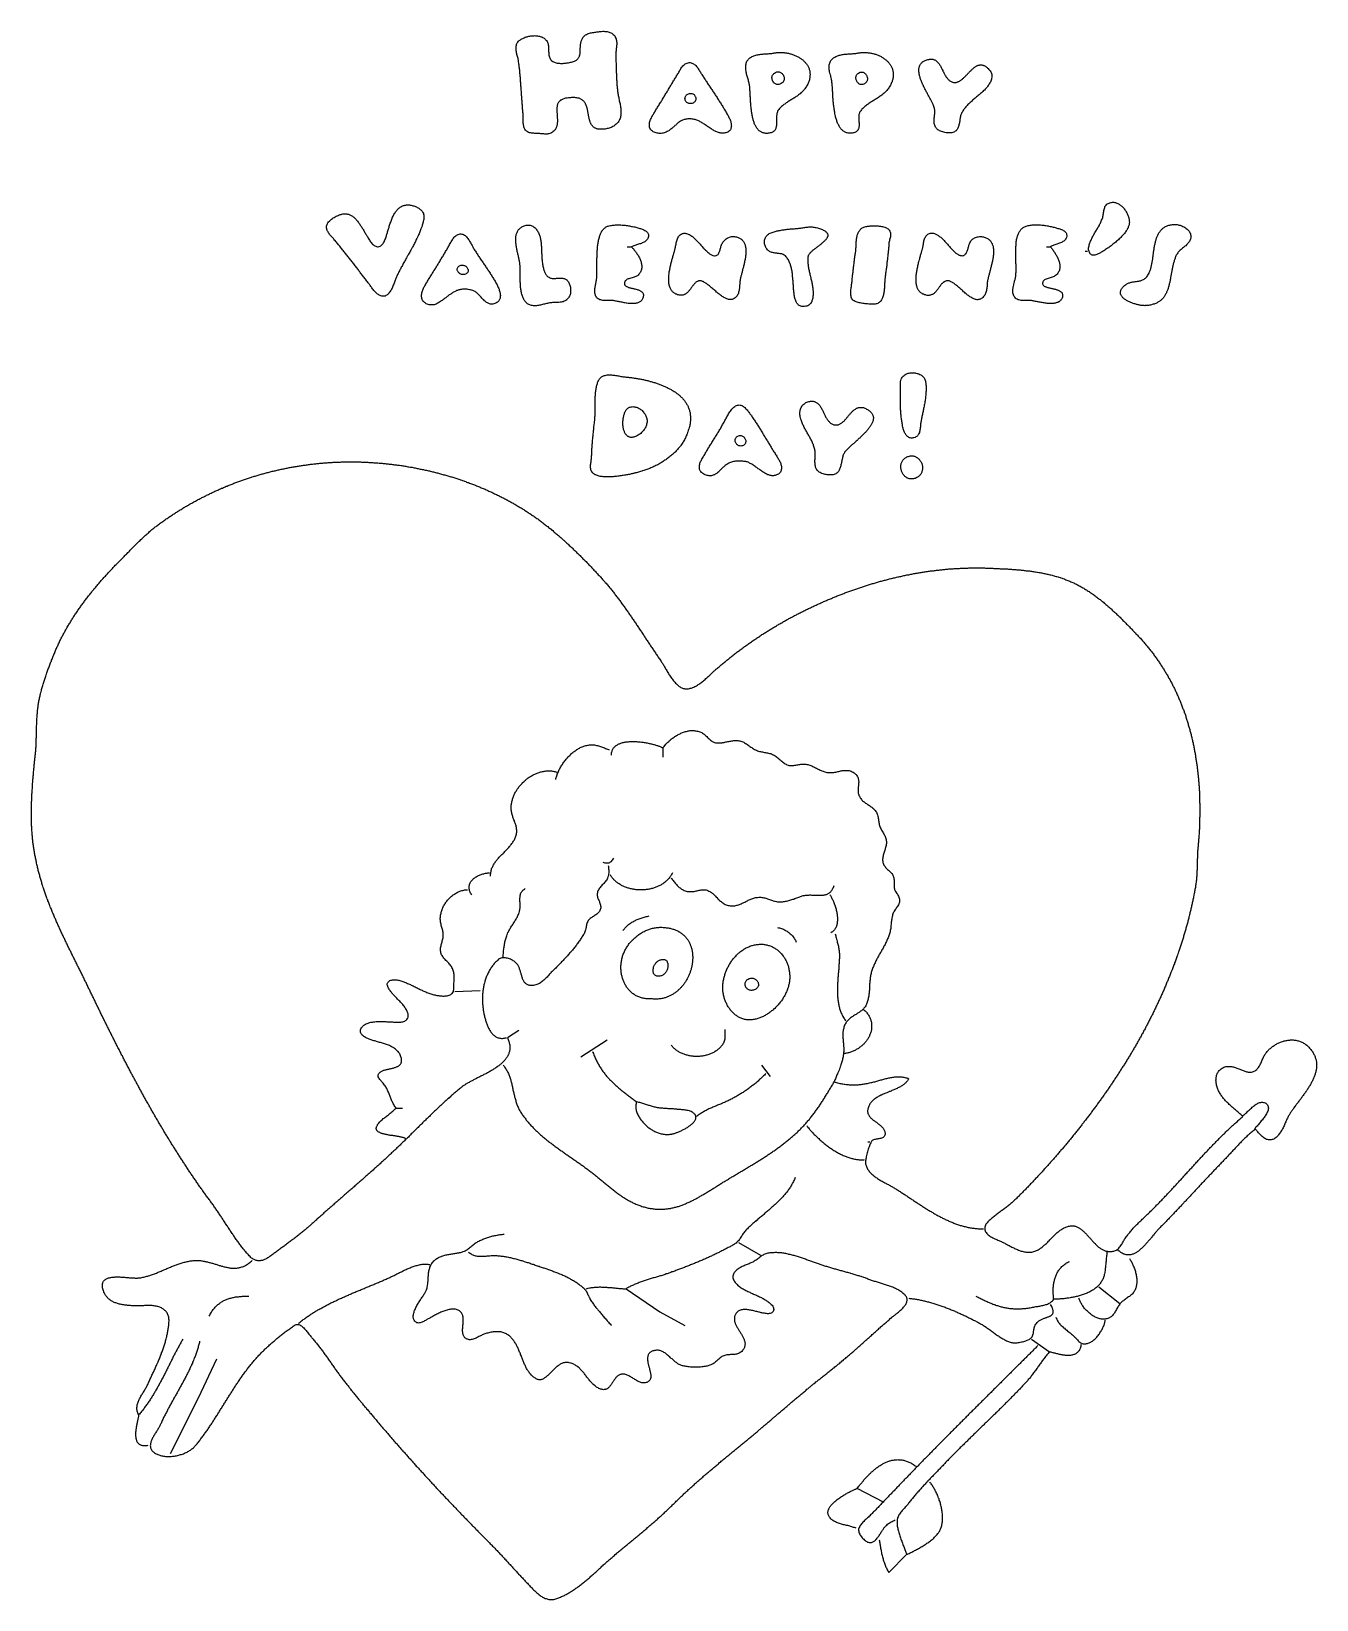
# Model space of a CAD drawing. Header units: millimetres. Extents: x 39 to 1263, y 30 to 1523.
import ezdxf

# ---------------------------------------------------------------- set-up
doc = ezdxf.new("R2010")
doc.units = ezdxf.units.MM
doc.layers.add('0_0_0', color=3, linetype='Continuous')

msp = doc.modelspace()

# ---------------------------------------------------------------- linework, layer by layer
at = {"layer": '0_0_0'}
for points in [[(577.5, 1522.7), (578.4, 1522.8), (579.3, 1522.9), (580.3, 1523), (581.2, 1523.1), (582.2, 1523.2), (583.2, 1523.3), (584.3, 1523.3), (585.3, 1523.2), (586.3, 1523.1), (587.3, 1523), (588.3, 1522.8), (589.2, 1522.6), (590.1, 1522.3), (591, 1521.9), (591.8, 1521.5), (592.6, 1521), (593.3, 1520.4), (594, 1519.7), (594.6, 1518.9), (595.1, 1518.1), (595.5, 1517.2), (595.9, 1516.3), (596.1, 1515.4), (596.3, 1514.5), (596.4, 1513.5), (596.5, 1512.6), (596.5, 1511.6), (596.5, 1510.7), (596.4, 1509.7), (596.3, 1508.7), (596.2, 1507.8), (596.1, 1506.8), (596, 1505.8), (595.9, 1504.8), (595.8, 1503.9), (595.7, 1502.9), (595.6, 1502), (595.6, 1501), (595.6, 1500.1), (595.7, 1499.1), (595.7, 1498.1), (595.8, 1497.1), (595.8, 1496.1), (595.8, 1495.1), (595.8, 1494.1), (595.9, 1493.1), (595.9, 1492.1), (595.9, 1491.1), (596, 1490.1), (596, 1489.1), (596, 1488.1), (596, 1487.1), (596.1, 1486.1), (596.1, 1485.1), (596.1, 1484.1), (596.2, 1483.1), (596.2, 1482.1), (596.2, 1481.1), (596.3, 1480.1), (596.3, 1479.1), (596.4, 1478.1), (596.4, 1477.1), (596.5, 1476.1), (596.6, 1475.1), (596.6, 1474.1), (596.7, 1473.1), (596.8, 1472.1), (596.9, 1471.1), (597, 1470.1), (597.1, 1469.1), (597.2, 1468.1), (597.3, 1467.1), (597.4, 1466.1), (597.5, 1465.1), (597.7, 1464.1), (597.8, 1463.2), (598, 1462.2), (598.2, 1461.2), (598.4, 1460.2), (598.6, 1459.2), (598.8, 1458.2), (599, 1457.2), (599.3, 1456.2), (599.5, 1455.2), (599.7, 1454.2), (599.9, 1453.2), (600.1, 1452.1), (600.2, 1451.1), (600.4, 1450.1), (600.5, 1449.1), (600.6, 1448.1), (600.6, 1447.1), (600.6, 1446.1), (600.6, 1445.1), (600.5, 1444.1), (600.4, 1443.1), (600.2, 1442.1), (600, 1441.1), (599.7, 1440.2), (599.3, 1439.3), (598.9, 1438.4), (598.4, 1437.6), (597.9, 1436.8), (597.3, 1436.1), (596.6, 1435.4), (596, 1434.8), (595.2, 1434.2), (594.5, 1433.6), (593.7, 1433.1), (592.9, 1432.6), (592, 1432.2), (591.1, 1431.8), (590.3, 1431.5), (589.3, 1431.2), (588.4, 1430.9), (587.5, 1430.7), (586.5, 1430.5), (585.6, 1430.3), (584.6, 1430.2), (583.8, 1430.1), (582.9, 1430), (582.1, 1430), (581.3, 1430), (580.6, 1430), (579.9, 1430.1), (579.2, 1430.1), (578.6, 1430.3), (578, 1430.4), (577.4, 1430.6), (576.9, 1430.8), (576.3, 1431), (575.9, 1431.2), (575.4, 1431.5), (575, 1431.8), (574.5, 1432.1), (574.2, 1432.4), (573.8, 1432.8), (573.4, 1433.2), (573.1, 1433.6), (572.8, 1434), (572.5, 1434.4), (572.3, 1434.8), (572, 1435.3), (571.8, 1435.7), (571.6, 1436.2), (571.4, 1436.7), (571.2, 1437.2), (571, 1437.8), (570.8, 1438.3), (570.7, 1438.8), (570.5, 1439.4), (570.4, 1439.9), (570.3, 1440.5), (570.1, 1441.1), (570, 1441.6), (569.9, 1442.2), (569.8, 1442.8), (569.7, 1443.4), (569.6, 1444), (569.5, 1444.6), (569.4, 1445.2), (569.3, 1445.7), (569.2, 1446.3), (569.1, 1446.9), (569, 1447.5), (568.8, 1448.1), (568.7, 1448.7), (568.6, 1449.2), (568.4, 1449.8), (568.3, 1450.4), (568.1, 1450.9), (568, 1451.5), (567.8, 1452), (567.6, 1452.5), (567.4, 1453.1), (567.1, 1453.6), (566.9, 1454.1), (566.7, 1454.5), (566.4, 1455), (566.1, 1455.5), (565.8, 1455.9), (565.4, 1456.3), (565.1, 1456.7), (564.7, 1457.1), (564.3, 1457.5), (563.9, 1457.8), (563.4, 1458.2), (563, 1458.5), (562.5, 1458.7), (561.9, 1459), (561.4, 1459.2), (560.8, 1459.5), (560.2, 1459.7), (559.5, 1459.8), (558.6, 1460), (557.6, 1460.1), (556.6, 1460.2), (555.5, 1460.2), (554.5, 1460.2), (553.5, 1460.2), (552.5, 1460.1), (551.5, 1460), (550.5, 1459.9), (549.5, 1459.8), (548.6, 1459.7), (547.7, 1459.5), (546.9, 1459.3), (546.1, 1459.1), (545.4, 1458.8), (544.8, 1458.5), (544.1, 1458.2), (543.6, 1457.9), (543.1, 1457.6), (542.6, 1457.2), (542.2, 1456.8), (541.8, 1456.4), (541.4, 1456), (541.1, 1455.6), (540.8, 1455.1), (540.6, 1454.6), (540.3, 1454.1), (540.1, 1453.6), (540, 1453.1), (539.8, 1452.6), (539.7, 1452), (539.7, 1451.5), (539.6, 1450.9), (539.5, 1450.3), (539.5, 1449.7), (539.5, 1449.1), (539.5, 1448.5), (539.5, 1447.9), (539.5, 1447.2), (539.6, 1446.6), (539.6, 1446), (539.7, 1445.3), (539.7, 1444.7), (539.8, 1444), (539.8, 1443.4), (539.9, 1442.7), (539.9, 1442), (540, 1441.4), (540, 1440.7), (540.1, 1440.1), (540.1, 1439.4), (540.1, 1438.7), (540.1, 1438.1), (540.1, 1437.4), (540.1, 1436.8), (540, 1436.1), (539.9, 1435.5), (539.8, 1434.9), (539.7, 1434.3), (539.6, 1433.6), (539.4, 1433), (539.2, 1432.4), (539, 1431.8), (538.8, 1431.3), (538.5, 1430.7), (538.2, 1430.1), (537.8, 1429.6), (537.4, 1429.1), (537, 1428.5), (536.2, 1427.8), (535.4, 1427.2), (534.6, 1426.7), (533.8, 1426.3), (532.9, 1426), (532, 1425.8), (531.1, 1425.6), (530.2, 1425.5), (529.2, 1425.5), (528.2, 1425.5), (527.3, 1425.6), (526.3, 1425.7), (525.3, 1425.8), (524.4, 1425.8), (523.4, 1425.9), (522.5, 1426), (521.5, 1426.1), (520.5, 1426.1), (519.5, 1426.1), (518.5, 1426.1), (517.5, 1426.2), (516.5, 1426.2), (515.5, 1426.3), (514.5, 1426.5), (513.5, 1426.8), (512.6, 1427.1), (511.7, 1427.6), (511, 1428.1), (510.3, 1428.7), (509.7, 1429.3), (509.2, 1430), (508.8, 1430.7), (508.5, 1431.5), (508.2, 1432.4), (508, 1433.2), (507.8, 1434.1), (507.7, 1435), (507.6, 1436), (507.5, 1436.9), (507.5, 1437.9), (507.5, 1438.8), (507.5, 1439.8), (507.5, 1440.7), (507.5, 1441.6), (507.5, 1442.6), (507.5, 1443.4), (507.4, 1444.3), (507.4, 1445.1), (507.3, 1446.1), (507.2, 1447.1), (507.1, 1448.1), (507, 1449.1), (506.9, 1450.1), (506.8, 1451.1), (506.8, 1452.1), (506.7, 1453.1), (506.6, 1454.1), (506.5, 1455.1), (506.5, 1456.1), (506.4, 1457.1), (506.3, 1458.1), (506.2, 1459.1), (506.2, 1460.1), (506.1, 1461.1), (506, 1462.1), (506, 1463.1), (505.9, 1464.1), (505.8, 1465.1), (505.8, 1466.1), (505.7, 1467.2), (505.6, 1468.2), (505.5, 1469.2), (505.5, 1470.2), (505.4, 1471.2), (505.3, 1472.2), (505.3, 1473.2), (505.2, 1474.2), (505.1, 1475.2), (505, 1476.2), (505, 1477.2), (504.9, 1478.2), (504.8, 1479.2), (504.7, 1480.2), (504.6, 1481.2), (504.5, 1482.2), (504.4, 1483.2), (504.3, 1484.2), (504.3, 1485.2), (504.2, 1486.2), (504.1, 1487.2), (503.9, 1488.2), (503.8, 1489.2), (503.7, 1490.2), (503.6, 1491.2), (503.5, 1492.1), (503.4, 1493.1), (503.2, 1494.1), (503.1, 1494.9), (503, 1495.8), (502.8, 1496.6), (502.6, 1497.5), (502.3, 1498.4), (502.1, 1499.3), (501.9, 1500.2), (501.6, 1501.1), (501.4, 1502), (501.2, 1502.9), (501, 1503.8), (500.9, 1504.8), (500.8, 1505.7), (500.7, 1506.6), (500.7, 1507.4), (500.7, 1508.3), (500.8, 1509.2), (501, 1510), (501.2, 1510.8), (501.5, 1511.6), (501.9, 1512.3), (502.4, 1513.1), (503, 1513.8), (503.8, 1514.4), (504.3, 1514.9), (505, 1515.3), (505.6, 1515.8), (506.3, 1516.2), (507.1, 1516.5), (507.8, 1516.9), (508.6, 1517.2), (509.4, 1517.6), (510.3, 1517.9), (511.2, 1518.1), (512, 1518.4), (512.9, 1518.6), (513.8, 1518.7), (514.7, 1518.9), (515.7, 1519), (516.6, 1519.1), (517.5, 1519.1), (518.4, 1519.2), (519.3, 1519.1), (520.2, 1519.1), (521.1, 1519), (522, 1518.8), (522.9, 1518.7), (523.7, 1518.4), (524.5, 1518.2), (525.3, 1517.9), (526, 1517.5), (526.7, 1517.1), (527.4, 1516.7), (528.1, 1516.2), (528.7, 1515.6), (529.2, 1515), (529.7, 1514.4), (530.2, 1513.7), (530.6, 1512.9), (530.9, 1512.1), (531.2, 1511.3), (531.4, 1510.4), (531.5, 1509.6), (531.6, 1508.7), (531.7, 1507.8), (531.7, 1506.9), (531.7, 1505.9), (531.7, 1505), (531.7, 1504.1), (531.8, 1503.2), (531.8, 1502.3), (531.9, 1501.4), (532, 1500.5), (532.2, 1499.6), (532.4, 1498.8), (532.8, 1497.9), (533.2, 1497.1), (533.7, 1496.4), (534.3, 1495.6), (534.9, 1495.1), (535.6, 1494.6), (536.3, 1494.1), (537.2, 1493.8), (538, 1493.5), (539, 1493.2), (539.9, 1493.1), (540.9, 1492.9), (542, 1492.9), (543, 1492.8), (544, 1492.8), (545.1, 1492.8), (546.1, 1492.9), (547.1, 1493), (548.1, 1493.1), (549, 1493.2), (549.9, 1493.3), (550.8, 1493.4), (551.5, 1493.6), (552.6, 1493.8), (553.6, 1494), (554.5, 1494.3), (555.4, 1494.5), (556.2, 1494.8), (556.9, 1495.2), (557.5, 1495.5), (558.1, 1495.9), (558.7, 1496.3), (559.1, 1496.7), (559.6, 1497.2), (560, 1497.6), (560.3, 1498.1), (560.6, 1498.6), (560.8, 1499.1), (561, 1499.6), (561.2, 1500.2), (561.4, 1500.7), (561.5, 1501.3), (561.6, 1501.9), (561.7, 1502.5), (561.7, 1503.1), (561.8, 1503.7), (561.8, 1504.4), (561.9, 1505), (561.9, 1505.7), (561.9, 1506.3), (561.9, 1507), (561.9, 1507.7), (562, 1508.3), (562, 1509), (562.1, 1509.7), (562.1, 1510.4), (562.2, 1511.1), (562.3, 1511.8), (562.5, 1512.5), (562.6, 1513.2), (562.8, 1513.9), (563.1, 1514.6), (563.3, 1515.2), (563.6, 1515.9), (564, 1516.6), (564.4, 1517.3), (564.8, 1518), (565.4, 1518.7), (566.1, 1519.4), (566.9, 1519.9), (567.8, 1520.4), (568.7, 1520.8), (569.6, 1521.2), (570.6, 1521.4), (571.6, 1521.7), (572.6, 1521.9), (573.6, 1522.1), (574.7, 1522.2), (575.6, 1522.4), (576.6, 1522.5), (577.5, 1522.7)], [(664.5, 1493.3), (665.5, 1493.5), (666.4, 1493.5), (667.3, 1493.4), (668.1, 1493.1), (668.9, 1492.8), (669.7, 1492.4), (670.4, 1491.8), (671.1, 1491.3), (671.8, 1490.6), (672.4, 1489.9), (673.1, 1489.1), (673.7, 1488.4), (674.2, 1487.6), (674.8, 1486.7), (675.3, 1485.9), (675.8, 1485.1), (676.3, 1484.3), (676.7, 1483.5), (677.2, 1482.8), (677.6, 1482.1), (678.1, 1481.3), (678.7, 1480.4), (679.2, 1479.6), (679.8, 1478.7), (680.3, 1477.9), (680.9, 1477), (681.4, 1476.2), (682, 1475.4), (682.5, 1474.5), (683.1, 1473.7), (683.7, 1472.8), (684.2, 1472), (684.8, 1471.2), (685.3, 1470.3), (685.9, 1469.5), (686.4, 1468.6), (687, 1467.8), (687.6, 1467), (688.1, 1466.1), (688.7, 1465.3), (689.2, 1464.4), (689.8, 1463.6), (690.3, 1462.7), (690.9, 1461.9), (691.4, 1461.1), (692, 1460.2), (692.5, 1459.4), (693.1, 1458.5), (693.6, 1457.7), (694.2, 1456.8), (694.7, 1456), (695.3, 1455.1), (695.8, 1454.3), (696.3, 1453.4), (696.9, 1452.6), (697.4, 1451.7), (697.9, 1450.8), (698.4, 1450), (698.9, 1449.1), (699.5, 1448.2), (700, 1447.4), (700.5, 1446.5), (701, 1445.6), (701.5, 1444.8), (702, 1443.9), (702.5, 1443), (703, 1442.1), (703.3, 1441.4), (703.7, 1440.6), (704.1, 1439.9), (704.4, 1439.1), (704.7, 1438.2), (705, 1437.4), (705.2, 1436.6), (705.4, 1435.7), (705.6, 1434.9), (705.6, 1434.1), (705.7, 1433.3), (705.6, 1432.5), (705.5, 1431.7), (705.3, 1431), (705.1, 1430.3), (704.7, 1429.6), (704.3, 1429), (703.7, 1428.4), (703.1, 1427.9), (702.4, 1427.4), (701.5, 1427), (700.5, 1426.7), (699.7, 1426.5), (698.9, 1426.3), (698.1, 1426.3), (697.3, 1426.3), (696.5, 1426.3), (695.7, 1426.4), (694.9, 1426.5), (694.1, 1426.7), (693.3, 1426.9), (692.5, 1427.2), (691.7, 1427.5), (691, 1427.9), (690.2, 1428.3), (689.4, 1428.7), (688.6, 1429.1), (687.8, 1429.6), (687.1, 1430), (686.3, 1430.5), (685.5, 1431), (684.7, 1431.6), (683.9, 1432.1), (683.1, 1432.6), (682.4, 1433.2), (681.6, 1433.7), (680.8, 1434.2), (680, 1434.8), (679.2, 1435.3), (678.4, 1435.8), (677.6, 1436.3), (676.8, 1436.8), (676, 1437.2), (675.2, 1437.6), (674.4, 1438), (673.6, 1438.4), (672.7, 1438.7), (671.9, 1439), (671.1, 1439.3), (670.2, 1439.5), (669.4, 1439.7), (668.5, 1439.8), (667.4, 1439.9), (666.3, 1440), (665.3, 1440), (664.3, 1439.9), (663.3, 1439.8), (662.4, 1439.7), (661.6, 1439.5), (660.7, 1439.3), (660, 1439), (659.2, 1438.7), (658.5, 1438.3), (657.8, 1438), (657.1, 1437.6), (656.4, 1437.1), (655.8, 1436.7), (655.1, 1436.2), (654.5, 1435.7), (653.9, 1435.2), (653.3, 1434.7), (652.7, 1434.1), (652, 1433.6), (651.4, 1433), (650.8, 1432.5), (650.2, 1431.9), (649.5, 1431.4), (648.9, 1430.8), (648.2, 1430.3), (647.5, 1429.7), (646.7, 1429.2), (646, 1428.7), (645.2, 1428.2), (644.4, 1427.8), (643.5, 1427.3), (642.7, 1426.9), (641.8, 1426.6), (640.9, 1426.4), (640, 1426.2), (639, 1426.1), (638, 1426.1), (636.9, 1426.1), (635.9, 1426.2), (634.9, 1426.3), (634, 1426.6), (633, 1426.9), (632.1, 1427.3), (631.3, 1427.7), (630.5, 1428.2), (629.8, 1428.8), (629.1, 1429.5), (628.6, 1430.3), (628.2, 1431.1), (627.9, 1432), (627.7, 1432.8), (627.6, 1433.8), (627.6, 1434.7), (627.7, 1435.6), (627.9, 1436.5), (628.1, 1437.5), (628.4, 1438.4), (628.8, 1439.4), (629.2, 1440.3), (629.6, 1441.2), (630, 1442), (630.5, 1442.9), (630.9, 1443.7), (631.4, 1444.4), (631.8, 1445.1), (632.4, 1446), (632.9, 1446.8), (633.4, 1447.7), (633.9, 1448.5), (634.5, 1449.4), (635, 1450.2), (635.5, 1451.1), (636, 1451.9), (636.6, 1452.8), (637.1, 1453.7), (637.6, 1454.5), (638.1, 1455.4), (638.7, 1456.2), (639.2, 1457.1), (639.7, 1457.9), (640.2, 1458.8), (640.7, 1459.7), (641.3, 1460.5), (641.8, 1461.4), (642.3, 1462.2), (642.8, 1463.1), (643.3, 1464), (643.8, 1464.8), (644.4, 1465.7), (644.9, 1466.5), (645.4, 1467.4), (645.9, 1468.3), (646.4, 1469.1), (647, 1470), (647.5, 1470.8), (648, 1471.7), (648.5, 1472.6), (649, 1473.4), (649.6, 1474.3), (650.1, 1475.1), (650.6, 1476), (651.1, 1476.8), (651.6, 1477.7), (652.2, 1478.6), (652.7, 1479.4), (653.2, 1480.3), (653.7, 1481.1), (654.2, 1481.9), (654.7, 1482.8), (655.2, 1483.6), (655.7, 1484.5), (656.2, 1485.4), (656.7, 1486.2), (657.2, 1487.1), (657.7, 1488), (658.3, 1488.8), (658.9, 1489.6), (659.6, 1490.3), (660.3, 1491), (661, 1491.6), (661.8, 1492.2), (662.7, 1492.6), (663.6, 1493), (664.5, 1493.3)], [(746.5, 1502.7), (747.4, 1502.8), (748.2, 1502.9), (749, 1503), (749.9, 1503.1), (750.7, 1503.1), (751.6, 1503.1), (752.4, 1503.2), (753.2, 1503.1), (754.1, 1503.1), (754.9, 1503.1), (755.8, 1503), (756.6, 1502.9), (757.5, 1502.8), (758.3, 1502.7), (759.1, 1502.5), (759.9, 1502.4), (760.7, 1502.2), (761.6, 1502), (762.4, 1501.8), (763.2, 1501.5), (763.9, 1501.3), (764.7, 1501), (765.5, 1500.7), (766.2, 1500.4), (767, 1500.1), (767.7, 1499.7), (768.4, 1499.4), (769.1, 1499), (769.8, 1498.6), (770.5, 1498.2), (771.2, 1497.8), (771.8, 1497.4), (772.4, 1496.9), (773, 1496.4), (773.6, 1496), (774.2, 1495.5), (774.8, 1495), (775.3, 1494.4), (775.8, 1493.9), (776.3, 1493.3), (776.8, 1492.8), (777.2, 1492.2), (777.6, 1491.6), (778, 1491), (778.4, 1490.4), (778.7, 1489.7), (779, 1489.1), (779.3, 1488.4), (779.6, 1487.8), (779.8, 1487.1), (780, 1486.4), (780.2, 1485.7), (780.3, 1484.9), (780.4, 1484.2), (780.5, 1483.5), (780.6, 1482.7), (780.6, 1482), (780.5, 1481.2), (780.5, 1480.4), (780.4, 1479.6), (780.3, 1478.8), (780.1, 1478), (779.9, 1477.2), (779.6, 1476.3), (779.4, 1475.5), (779, 1474.6), (778.7, 1473.8), (778.3, 1472.9), (777.8, 1472), (777.3, 1471.1), (776.8, 1470.3), (776.3, 1469.5), (775.7, 1468.7), (775.1, 1467.9), (774.5, 1467.2), (773.9, 1466.5), (773.2, 1465.8), (772.5, 1465.2), (771.8, 1464.6), (771.1, 1463.9), (770.4, 1463.4), (769.7, 1462.8), (768.9, 1462.2), (768.2, 1461.7), (767.4, 1461.2), (766.6, 1460.7), (765.8, 1460.1), (765, 1459.6), (764.2, 1459.1), (763.5, 1458.7), (762.7, 1458.2), (761.9, 1457.7), (761.1, 1457.2), (760.3, 1456.7), (759.5, 1456.2), (758.7, 1455.6), (757.9, 1455.1), (757.2, 1454.6), (756.4, 1454), (755.7, 1453.5), (754.9, 1452.9), (754.2, 1452.3), (753.5, 1451.7), (752.8, 1451), (752.1, 1450.3), (751.5, 1449.7), (750.8, 1448.9), (750.4, 1448.4), (750, 1447.8), (749.7, 1447.1), (749.5, 1446.5), (749.2, 1445.8), (749.1, 1445.1), (748.9, 1444.3), (748.8, 1443.6), (748.7, 1442.8), (748.7, 1442), (748.7, 1441.3), (748.6, 1440.5), (748.6, 1439.7), (748.6, 1438.9), (748.6, 1438.1), (748.7, 1437.3), (748.7, 1436.5), (748.6, 1435.7), (748.6, 1435), (748.6, 1434.2), (748.5, 1433.5), (748.4, 1432.8), (748.3, 1432.1), (748.1, 1431.4), (747.9, 1430.8), (747.6, 1430.1), (747.3, 1429.6), (747, 1429), (746.6, 1428.5), (746.1, 1428.1), (745.5, 1427.6), (744.9, 1427.3), (744.2, 1427), (743.4, 1426.7), (742.5, 1426.5), (741.7, 1426.3), (740.8, 1426.2), (740, 1426.1), (739.2, 1426.1), (738.5, 1426.1), (737.7, 1426.2), (737, 1426.3), (736.3, 1426.5), (735.7, 1426.7), (735, 1426.9), (734.4, 1427.2), (733.9, 1427.5), (733.3, 1427.8), (732.8, 1428.2), (732.2, 1428.6), (731.7, 1429), (731.3, 1429.5), (730.8, 1430), (730.4, 1430.6), (730, 1431.1), (729.6, 1431.7), (729.2, 1432.3), (728.8, 1433), (728.5, 1433.6), (728.1, 1434.3), (727.8, 1435), (727.5, 1435.8), (727.3, 1436.5), (727, 1437.3), (726.7, 1438.1), (726.5, 1438.9), (726.3, 1439.7), (726.1, 1440.5), (725.9, 1441.4), (725.7, 1442.2), (725.5, 1443.1), (725.4, 1444), (725.2, 1444.9), (725.1, 1445.8), (724.9, 1446.7), (724.8, 1447.6), (724.7, 1448.5), (724.6, 1449.4), (724.5, 1450.3), (724.4, 1451.2), (724.3, 1452.2), (724.2, 1453.1), (724.2, 1454), (724.1, 1454.9), (724, 1455.8), (724, 1456.7), (723.9, 1457.6), (723.9, 1458.5), (723.8, 1459.4), (723.8, 1460.3), (723.7, 1461.1), (723.7, 1462), (723.6, 1462.8), (723.6, 1463.6), (723.5, 1464.5), (723.5, 1465.2), (723.5, 1466), (723.4, 1466.8), (723.4, 1467.5), (723.3, 1468.2), (723.3, 1468.9), (723.2, 1469.6), (723.1, 1470.3), (723.1, 1470.9), (723, 1471.5), (722.9, 1472.1), (722.8, 1472.6), (722.7, 1473.1), (722.5, 1474), (722.3, 1474.9), (722.1, 1475.8), (721.9, 1476.7), (721.6, 1477.6), (721.3, 1478.6), (721, 1479.6), (720.8, 1480.5), (720.5, 1481.5), (720.2, 1482.5), (720, 1483.5), (719.8, 1484.5), (719.6, 1485.5), (719.5, 1486.5), (719.4, 1487.4), (719.3, 1488.4), (719.3, 1489.4), (719.3, 1490.3), (719.4, 1491.3), (719.6, 1492.2), (719.8, 1493.1), (720.1, 1493.9), (720.5, 1494.8), (721, 1495.5), (721.5, 1496.2), (722, 1496.8), (722.6, 1497.4), (723.3, 1498), (724, 1498.5), (724.7, 1498.9), (725.5, 1499.3), (726.3, 1499.7), (727.2, 1500), (728.1, 1500.3), (729, 1500.5), (729.9, 1500.8), (730.8, 1501), (731.8, 1501.2), (732.8, 1501.3), (733.8, 1501.4), (734.7, 1501.6), (735.7, 1501.7), (736.7, 1501.8), (737.7, 1501.8), (738.7, 1501.9), (739.6, 1502), (740.6, 1502), (741.5, 1502.1), (742.4, 1502.2), (743.3, 1502.3), (744.2, 1502.3), (745, 1502.4), (745.8, 1502.5), (746.5, 1502.7)], [(826.5, 1502.7), (827.4, 1502.8), (828.2, 1502.9), (829, 1503), (829.9, 1503.1), (830.7, 1503.1), (831.6, 1503.1), (832.4, 1503.1), (833.3, 1503.1), (834.1, 1503.1), (834.9, 1503), (835.8, 1502.9), (836.6, 1502.9), (837.4, 1502.7), (838.3, 1502.6), (839.1, 1502.4), (839.9, 1502.3), (840.7, 1502.1), (841.5, 1501.9), (842.3, 1501.6), (843.1, 1501.4), (843.8, 1501.1), (844.6, 1500.8), (845.3, 1500.5), (846.1, 1500.2), (846.8, 1499.9), (847.5, 1499.5), (848.2, 1499.2), (848.9, 1498.8), (849.6, 1498.4), (850.2, 1498), (850.9, 1497.5), (851.5, 1497.1), (852.1, 1496.6), (852.7, 1496.2), (853.2, 1495.7), (853.8, 1495.2), (854.3, 1494.6), (854.8, 1494.1), (855.3, 1493.6), (855.8, 1493), (856.2, 1492.4), (856.7, 1491.8), (857.1, 1491.2), (857.4, 1490.6), (857.8, 1490), (858.1, 1489.4), (858.4, 1488.7), (858.7, 1488.1), (858.9, 1487.4), (859.1, 1486.7), (859.3, 1486), (859.5, 1485.3), (859.6, 1484.6), (859.7, 1483.9), (859.8, 1483.1), (859.8, 1482.4), (859.8, 1481.6), (859.8, 1480.9), (859.7, 1480.1), (859.6, 1479.3), (859.5, 1478.5), (859.3, 1477.7), (859.1, 1476.9), (858.8, 1476.1), (858.6, 1475.3), (858.2, 1474.5), (857.9, 1473.6), (857.5, 1472.8), (857, 1471.9), (856.5, 1471.1), (856, 1470.2), (855.5, 1469.4), (854.9, 1468.6), (854.3, 1467.8), (853.7, 1467.1), (853, 1466.4), (852.4, 1465.7), (851.7, 1465), (851, 1464.4), (850.3, 1463.8), (849.5, 1463.2), (848.8, 1462.6), (848, 1462), (847.2, 1461.5), (846.4, 1460.9), (845.6, 1460.4), (844.8, 1459.8), (844, 1459.3), (843.2, 1458.8), (842.4, 1458.3), (841.5, 1457.8), (840.7, 1457.2), (839.9, 1456.7), (839.1, 1456.2), (838.2, 1455.7), (837.4, 1455.2), (836.6, 1454.6), (835.8, 1454.1), (835.1, 1453.5), (834.3, 1452.9), (833.5, 1452.3), (832.8, 1451.7), (832.1, 1451.1), (831.4, 1450.5), (830.7, 1449.8), (830, 1449.1), (829.4, 1448.4), (828.8, 1447.7), (828.3, 1447.1), (828, 1446.5), (827.7, 1445.9), (827.5, 1445.3), (827.3, 1444.7), (827.1, 1444), (827, 1443.3), (826.9, 1442.6), (826.9, 1441.9), (826.9, 1441.2), (826.9, 1440.5), (826.9, 1439.8), (827, 1439.1), (827, 1438.4), (827.1, 1437.7), (827.1, 1437), (827.2, 1436.3), (827.2, 1435.6), (827.2, 1434.9), (827.2, 1434.2), (827.2, 1433.5), (827.2, 1432.9), (827.1, 1432.3), (827, 1431.7), (826.9, 1431.1), (826.7, 1430.5), (826.5, 1430), (826.2, 1429.5), (825.8, 1429), (825.4, 1428.5), (825, 1428.1), (824.4, 1427.7), (823.8, 1427.4), (823.1, 1427.1), (822.3, 1426.8), (821.5, 1426.6), (820.5, 1426.4), (819.7, 1426.3), (818.9, 1426.3), (818.2, 1426.3), (817.4, 1426.3), (816.7, 1426.4), (816, 1426.5), (815.4, 1426.7), (814.7, 1426.9), (814.1, 1427.2), (813.5, 1427.5), (812.9, 1427.8), (812.4, 1428.2), (811.8, 1428.6), (811.3, 1429.1), (810.8, 1429.5), (810.3, 1430.1), (809.9, 1430.6), (809.4, 1431.2), (809, 1431.8), (808.6, 1432.4), (808.2, 1433.1), (807.8, 1433.8), (807.5, 1434.5), (807.1, 1435.2), (806.8, 1436), (806.5, 1436.8), (806.2, 1437.6), (805.9, 1438.4), (805.7, 1439.2), (805.4, 1440.1), (805.2, 1440.9), (804.9, 1441.8), (804.7, 1442.7), (804.5, 1443.6), (804.3, 1444.6), (804.1, 1445.5), (804, 1446.4), (803.8, 1447.4), (803.7, 1448.3), (803.5, 1449.3), (803.4, 1450.3), (803.3, 1451.2), (803.1, 1452.2), (803, 1453.2), (802.9, 1454.1), (802.8, 1455.1), (802.7, 1456.1), (802.6, 1457), (802.6, 1458), (802.5, 1459), (802.4, 1459.9), (802.3, 1460.8), (802.3, 1461.8), (802.2, 1462.7), (802.2, 1463.6), (802.1, 1464.5), (802.1, 1465.4), (802, 1466.2), (802, 1467.1), (801.9, 1467.9), (801.9, 1468.7), (801.8, 1469.5), (801.8, 1470.3), (801.7, 1471), (801.7, 1471.8), (801.6, 1472.5), (801.6, 1473.1), (801.5, 1473.8), (801.4, 1474.4), (801.4, 1475), (801.3, 1475.6), (801.2, 1476.1), (801.1, 1477), (800.9, 1477.9), (800.7, 1478.9), (800.4, 1479.8), (800.2, 1480.8), (799.9, 1481.7), (799.7, 1482.7), (799.4, 1483.6), (799.2, 1484.6), (799, 1485.6), (798.8, 1486.5), (798.7, 1487.5), (798.6, 1488.5), (798.6, 1489.4), (798.6, 1490.3), (798.8, 1491.3), (799, 1492.2), (799.3, 1493.1), (799.6, 1494), (800.1, 1494.8), (800.5, 1495.5), (801.1, 1496.2), (801.6, 1496.8), (802.2, 1497.4), (802.9, 1497.9), (803.6, 1498.4), (804.3, 1498.8), (805.1, 1499.2), (805.9, 1499.6), (806.7, 1499.9), (807.5, 1500.2), (808.4, 1500.5), (809.3, 1500.7), (810.2, 1500.9), (811.1, 1501.1), (812.1, 1501.2), (813, 1501.4), (814, 1501.5), (814.9, 1501.6), (815.9, 1501.7), (816.8, 1501.8), (817.8, 1501.8), (818.7, 1501.9), (819.7, 1502), (820.6, 1502), (821.5, 1502.1), (822.4, 1502.2), (823.3, 1502.3), (824.1, 1502.3), (825, 1502.4), (825.8, 1502.5), (826.5, 1502.7)], [(893.5, 1496.6), (894.4, 1496.7), (895.2, 1496.8), (896, 1496.8), (896.7, 1496.8), (897.4, 1496.7), (898.1, 1496.5), (898.7, 1496.3), (899.3, 1496), (899.9, 1495.7), (900.5, 1495.3), (901, 1494.9), (901.5, 1494.4), (902, 1494), (902.5, 1493.4), (902.9, 1492.9), (903.3, 1492.3), (903.8, 1491.7), (904.2, 1491), (904.6, 1490.4), (904.9, 1489.7), (905.3, 1489), (905.7, 1488.3), (906, 1487.6), (906.4, 1486.8), (906.8, 1486.1), (907.1, 1485.4), (907.5, 1484.6), (907.8, 1483.9), (908.2, 1483.2), (908.6, 1482.5), (909, 1481.8), (909.4, 1481.1), (909.8, 1480.4), (910.2, 1479.8), (910.6, 1479.2), (911.1, 1478.6), (911.6, 1478), (912, 1477.5), (912.6, 1477), (913.1, 1476.5), (913.7, 1476.1), (914.3, 1475.7), (914.9, 1475.4), (915.5, 1475.1), (916.1, 1474.9), (916.6, 1474.8), (917.1, 1474.7), (917.7, 1474.6), (918.2, 1474.6), (918.7, 1474.6), (919.2, 1474.6), (919.7, 1474.7), (920.2, 1474.9), (920.7, 1475), (921.2, 1475.2), (921.7, 1475.4), (922.2, 1475.6), (922.7, 1475.9), (923.2, 1476.2), (923.7, 1476.5), (924.2, 1476.8), (924.6, 1477.2), (925.1, 1477.6), (925.6, 1477.9), (926.1, 1478.3), (926.5, 1478.8), (927, 1479.2), (927.5, 1479.6), (927.9, 1480.1), (928.4, 1480.6), (928.9, 1481), (929.3, 1481.5), (929.8, 1482), (930.3, 1482.5), (930.7, 1483), (931.2, 1483.4), (931.7, 1483.9), (932.1, 1484.4), (932.6, 1484.9), (933.1, 1485.4), (933.5, 1485.8), (934, 1486.3), (934.5, 1486.7), (934.9, 1487.2), (935.4, 1487.6), (935.9, 1488), (936.3, 1488.4), (936.8, 1488.8), (937.3, 1489.1), (937.8, 1489.5), (938.2, 1489.8), (938.7, 1490.1), (939.2, 1490.3), (939.7, 1490.6), (940.2, 1490.8), (940.7, 1491), (941.2, 1491.1), (941.7, 1491.2), (942.2, 1491.3), (942.7, 1491.4), (943.2, 1491.4), (943.7, 1491.4), (944.2, 1491.3), (944.7, 1491.2), (945.3, 1491.1), (945.8, 1490.9), (946.3, 1490.7), (946.9, 1490.4), (947.4, 1490.1), (948, 1489.7), (948.5, 1489.3), (949.1, 1488.9), (949.6, 1488.3), (950.2, 1487.8), (950.8, 1487.1), (951.3, 1486.4), (951.9, 1485.7), (952.5, 1484.8), (952.9, 1484), (953.2, 1483.1), (953.5, 1482.2), (953.6, 1481.3), (953.6, 1480.4), (953.5, 1479.5), (953.4, 1478.5), (953.2, 1477.6), (952.9, 1476.7), (952.5, 1475.8), (952.2, 1474.9), (951.7, 1474.1), (951.2, 1473.2), (950.7, 1472.4), (950.2, 1471.6), (949.6, 1470.9), (949.1, 1470.2), (948.5, 1469.5), (947.8, 1468.8), (947.2, 1468.1), (946.5, 1467.4), (945.8, 1466.8), (945.1, 1466.1), (944.4, 1465.4), (943.7, 1464.8), (942.9, 1464.1), (942.2, 1463.5), (941.4, 1462.8), (940.7, 1462.2), (939.9, 1461.5), (939.1, 1460.9), (938.3, 1460.2), (937.6, 1459.6), (936.8, 1458.9), (936, 1458.3), (935.3, 1457.6), (934.5, 1456.9), (933.8, 1456.3), (933, 1455.6), (932.3, 1454.9), (931.6, 1454.2), (930.9, 1453.5), (930.2, 1452.8), (929.5, 1452.1), (928.9, 1451.4), (928.3, 1450.6), (927.7, 1449.9), (927.1, 1449.1), (926.6, 1448.4), (926.1, 1447.6), (925.6, 1446.8), (925.1, 1446), (924.7, 1445.1), (924.4, 1444.4), (924.1, 1443.7), (923.9, 1442.9), (923.7, 1442.1), (923.5, 1441.3), (923.4, 1440.4), (923.2, 1439.6), (923.1, 1438.7), (923, 1437.8), (922.8, 1436.9), (922.7, 1436.1), (922.5, 1435.2), (922.3, 1434.4), (922.1, 1433.5), (921.9, 1432.7), (921.6, 1431.9), (921.3, 1431.2), (920.9, 1430.5), (920.5, 1429.8), (920, 1429.2), (919.5, 1428.6), (918.8, 1428.1), (918.1, 1427.6), (917.4, 1427.2), (916.5, 1426.9), (915.5, 1426.6), (914.7, 1426.5), (913.9, 1426.5), (913, 1426.5), (912, 1426.5), (911, 1426.6), (910, 1426.8), (908.9, 1427), (907.9, 1427.2), (906.9, 1427.5), (905.8, 1427.8), (904.9, 1428.2), (903.9, 1428.7), (903.1, 1429.1), (902.3, 1429.6), (901.6, 1430.2), (901, 1430.7), (900.5, 1431.3), (900, 1432.2), (899.5, 1433), (899.2, 1433.9), (899, 1434.7), (898.8, 1435.6), (898.7, 1436.5), (898.6, 1437.4), (898.6, 1438.3), (898.7, 1439.2), (898.7, 1440.1), (898.8, 1441), (898.9, 1442), (899, 1442.9), (899.1, 1443.8), (899.2, 1444.7), (899.2, 1445.6), (899.3, 1446.5), (899.3, 1447.5), (899.2, 1448.4), (899.1, 1449.2), (898.9, 1450.1), (898.8, 1450.6), (898.7, 1451), (898.5, 1451.5), (898.3, 1452.1), (898.1, 1452.6), (897.9, 1453.1), (897.6, 1453.7), (897.3, 1454.3), (897.1, 1454.9), (896.8, 1455.5), (896.4, 1456.1), (896.1, 1456.8), (895.8, 1457.5), (895.4, 1458.1), (895.1, 1458.8), (894.7, 1459.5), (894.3, 1460.2), (893.9, 1460.9), (893.5, 1461.7), (893.1, 1462.4), (892.7, 1463.1), (892.3, 1463.9), (891.9, 1464.7), (891.5, 1465.4), (891.1, 1466.2), (890.7, 1467), (890.3, 1467.7), (889.9, 1468.5), (889.5, 1469.3), (889.1, 1470.1), (888.7, 1470.9), (888.4, 1471.7), (888, 1472.5), (887.6, 1473.3), (887.3, 1474), (886.9, 1474.8), (886.6, 1475.6), (886.3, 1476.4), (886, 1477.2), (885.8, 1477.9), (885.5, 1478.7), (885.3, 1479.5), (885, 1480.2), (884.8, 1481), (884.7, 1481.7), (884.5, 1482.4), (884.4, 1483.2), (884.3, 1483.9), (884.2, 1484.6), (884.1, 1485.3), (884.1, 1485.9), (884.1, 1486.6), (884.1, 1487.2), (884.2, 1487.9), (884.3, 1488.5), (884.4, 1489.1), (884.6, 1489.7), (884.8, 1490.3), (885, 1490.8), (885.3, 1491.4), (885.6, 1491.9), (885.9, 1492.4), (886.3, 1492.8), (886.7, 1493.3), (887.2, 1493.7), (887.7, 1494.1), (888.3, 1494.5), (888.9, 1494.9), (889.5, 1495.2), (890.2, 1495.6), (891, 1495.9), (891.8, 1496.1), (892.6, 1496.4), (893.5, 1496.6)], [(747.6, 1484.1), (748.3, 1484.4), (749.1, 1484.6), (749.8, 1484.7), (750.5, 1484.7), (751.1, 1484.6), (751.8, 1484.5), (752.4, 1484.2), (753, 1483.9), (753.5, 1483.5), (754, 1483.1), (754.4, 1482.6), (754.8, 1482.1), (755.2, 1481.5), (755.4, 1480.9), (755.7, 1480.3), (755.8, 1479.6), (755.9, 1479), (756, 1478.3), (755.9, 1477.6), (755.8, 1477), (755.6, 1476.3), (755.3, 1475.7), (754.9, 1475.1), (754.5, 1474.6), (753.9, 1474.1), (753.2, 1473.6), (752.5, 1473.2), (751.7, 1472.9), (751, 1472.7), (750.2, 1472.6), (749.5, 1472.6), (748.9, 1472.7), (748.2, 1472.9), (747.6, 1473.2), (747.1, 1473.6), (746.5, 1474), (746.1, 1474.5), (745.6, 1475), (745.3, 1475.5), (744.9, 1476.1), (744.7, 1476.8), (744.5, 1477.4), (744.4, 1478.1), (744.3, 1478.8), (744.3, 1479.5), (744.4, 1480.1), (744.6, 1480.8), (744.9, 1481.4), (745.2, 1482), (745.7, 1482.6), (746.2, 1483.2), (746.8, 1483.6), (747.6, 1484.1)], [(827.6, 1484), (828.3, 1484.3), (829.1, 1484.5), (829.8, 1484.5), (830.5, 1484.4), (831.1, 1484.3), (831.8, 1484), (832.3, 1483.6), (832.9, 1483.2), (833.4, 1482.7), (833.8, 1482.2), (834.2, 1481.6), (834.5, 1480.9), (834.7, 1480.2), (834.9, 1479.5), (835.1, 1478.8), (835.1, 1478.1), (835.1, 1477.4), (835, 1476.7), (834.8, 1476.1), (834.5, 1475.4), (834.1, 1474.8), (833.6, 1474.3), (833.1, 1473.8), (832.4, 1473.3), (831.6, 1473), (830.9, 1472.7), (830.2, 1472.6), (829.5, 1472.6), (828.9, 1472.7), (828.3, 1472.8), (827.7, 1473.1), (827.1, 1473.4), (826.6, 1473.8), (826.1, 1474.2), (825.7, 1474.7), (825.3, 1475.2), (825, 1475.8), (824.7, 1476.4), (824.5, 1477), (824.3, 1477.7), (824.2, 1478.4), (824.2, 1479), (824.2, 1479.7), (824.4, 1480.3), (824.6, 1481), (824.8, 1481.6), (825.2, 1482.2), (825.7, 1482.7), (826.2, 1483.2), (826.8, 1483.6), (827.6, 1484)], [(666.5, 1464.1), (667.4, 1464.1), (668.1, 1464), (668.9, 1463.8), (669.5, 1463.5), (670.1, 1463), (670.5, 1462.6), (670.9, 1462), (671.3, 1461.4), (671.5, 1460.8), (671.7, 1460.1), (671.8, 1459.5), (671.8, 1458.8), (671.7, 1458.1), (671.5, 1457.5), (671.2, 1456.9), (670.9, 1456.3), (670.4, 1455.8), (669.8, 1455.4), (669.2, 1455), (668.4, 1454.7), (667.5, 1454.6), (666.7, 1454.5), (665.8, 1454.6), (665.1, 1454.7), (664.4, 1454.9), (663.8, 1455.2), (663.3, 1455.6), (662.8, 1456.1), (662.4, 1456.5), (662.1, 1457.1), (661.8, 1457.6), (661.7, 1458.2), (661.6, 1458.8), (661.5, 1459.5), (661.6, 1460.1), (661.7, 1460.7), (661.9, 1461.3), (662.2, 1461.8), (662.6, 1462.3), (663, 1462.8), (663.6, 1463.2), (664.2, 1463.6), (664.9, 1463.8), (665.7, 1464), (666.5, 1464.1)], [(1063.7, 1359.1), (1064.4, 1359.5), (1065.2, 1359.8), (1066, 1360.1), (1066.7, 1360.3), (1067.5, 1360.4), (1068.3, 1360.5), (1069, 1360.5), (1069.8, 1360.5), (1070.5, 1360.4), (1071.2, 1360.2), (1072, 1360), (1072.7, 1359.7), (1073.4, 1359.4), (1074.1, 1359.1), (1074.8, 1358.7), (1075.5, 1358.2), (1076.1, 1357.7), (1076.8, 1357.2), (1077.4, 1356.7), (1078, 1356.1), (1078.6, 1355.5), (1079.1, 1354.8), (1079.7, 1354.2), (1080.2, 1353.5), (1080.7, 1352.8), (1081.2, 1352), (1081.6, 1351.3), (1082, 1350.5), (1082.4, 1349.8), (1082.8, 1349), (1083.1, 1348.2), (1083.4, 1347.4), (1083.7, 1346.6), (1083.9, 1345.8), (1084.1, 1345), (1084.2, 1344.3), (1084.4, 1343.5), (1084.4, 1342.7), (1084.5, 1342), (1084.5, 1341.2), (1084.4, 1340.5), (1084.4, 1339.8), (1084.2, 1339.1), (1084, 1338.4), (1083.8, 1337.7), (1083.5, 1337), (1083.2, 1336.2), (1082.8, 1335.5), (1082.4, 1334.7), (1082, 1334), (1081.5, 1333.2), (1080.9, 1332.5), (1080.4, 1331.7), (1079.8, 1330.9), (1079.1, 1330.2), (1078.5, 1329.4), (1077.8, 1328.6), (1077.1, 1327.9), (1076.3, 1327.1), (1075.6, 1326.4), (1074.8, 1325.6), (1074, 1324.9), (1073.2, 1324.1), (1072.3, 1323.4), (1071.5, 1322.7), (1070.6, 1321.9), (1069.8, 1321.2), (1068.9, 1320.5), (1068, 1319.9), (1067.2, 1319.2), (1066.3, 1318.5), (1065.4, 1317.9), (1064.5, 1317.3), (1063.6, 1316.7), (1062.8, 1316.1), (1061.9, 1315.5), (1061.1, 1315), (1060.2, 1314.4), (1059.4, 1313.9), (1058.6, 1313.4), (1057.8, 1313), (1057, 1312.5), (1056.3, 1312.1), (1055.6, 1311.7), (1054.9, 1311.4), (1054.2, 1311), (1053.5, 1310.7), (1052.5, 1310.4), (1051.6, 1310.1), (1050.7, 1310.1), (1049.9, 1310.1), (1049.2, 1310.3), (1048.5, 1310.6), (1047.8, 1311.1), (1047.3, 1311.6), (1046.8, 1312.2), (1046.4, 1312.9), (1046.1, 1313.6), (1045.9, 1314.5), (1045.7, 1315.3), (1045.7, 1316.2), (1045.7, 1317.2), (1045.9, 1318.1), (1046.1, 1319.1), (1046.3, 1320), (1046.6, 1320.9), (1046.9, 1321.8), (1047.2, 1322.7), (1047.6, 1323.6), (1048, 1324.5), (1048.4, 1325.3), (1048.8, 1326.2), (1049.2, 1327.1), (1049.7, 1327.9), (1050.1, 1328.8), (1050.6, 1329.6), (1051.1, 1330.5), (1051.6, 1331.4), (1052.1, 1332.2), (1052.6, 1333), (1053.1, 1333.9), (1053.6, 1334.7), (1054.1, 1335.6), (1054.6, 1336.4), (1055.1, 1337.3), (1055.6, 1338.2), (1056, 1339), (1056.5, 1339.9), (1056.9, 1340.8), (1057.3, 1341.6), (1057.7, 1342.5), (1058.1, 1343.4), (1058.5, 1344.3), (1058.8, 1345.2), (1059.1, 1346.1), (1059.3, 1347), (1059.5, 1347.8), (1059.6, 1348.8), (1059.8, 1349.7), (1059.9, 1350.7), (1060.1, 1351.7), (1060.2, 1352.7), (1060.4, 1353.7), (1060.7, 1354.6), (1061, 1355.6), (1061.3, 1356.4), (1061.8, 1357.2), (1062.3, 1357.9), (1062.9, 1358.6), (1063.7, 1359.1)], [(393.5, 1357.4), (394.3, 1357.6), (395, 1357.8), (395.8, 1357.9), (396.6, 1358), (397.5, 1358), (398.3, 1358), (399.2, 1358), (400, 1357.9), (400.9, 1357.7), (401.8, 1357.6), (402.6, 1357.3), (403.5, 1357.1), (404.3, 1356.8), (405.1, 1356.5), (406, 1356.1), (406.7, 1355.7), (407.5, 1355.3), (408.2, 1354.8), (408.9, 1354.3), (409.6, 1353.8), (410.2, 1353.2), (410.8, 1352.6), (411.3, 1352), (411.7, 1351.3), (412.1, 1350.7), (412.5, 1349.9), (412.7, 1349.2), (412.9, 1348.4), (413.1, 1347.6), (413.1, 1346.8), (413.1, 1346), (413, 1345.1), (412.8, 1344.2), (412.6, 1343.3), (412.4, 1342.4), (412.2, 1341.5), (412, 1340.6), (411.7, 1339.7), (411.4, 1338.8), (411.2, 1337.9), (410.9, 1337), (410.5, 1336), (410.2, 1335.1), (409.9, 1334.2), (409.5, 1333.3), (409.2, 1332.4), (408.8, 1331.4), (408.4, 1330.5), (408, 1329.6), (407.6, 1328.7), (407.2, 1327.8), (406.7, 1326.8), (406.3, 1325.9), (405.8, 1325), (405.4, 1324.1), (404.9, 1323.1), (404.5, 1322.2), (404, 1321.3), (403.5, 1320.4), (403, 1319.4), (402.5, 1318.5), (402, 1317.6), (401.5, 1316.7), (401, 1315.7), (400.5, 1314.8), (400, 1313.9), (399.5, 1313), (399, 1312.1), (398.5, 1311.2), (398, 1310.3), (397.5, 1309.4), (396.9, 1308.4), (396.4, 1307.5), (395.9, 1306.6), (395.4, 1305.7), (394.9, 1304.8), (394.4, 1304), (393.9, 1303.1), (393.4, 1302.2), (392.9, 1301.3), (392.5, 1300.4), (392, 1299.5), (391.5, 1298.7), (391, 1297.8), (390.6, 1296.9), (390.1, 1296.1), (389.7, 1295.2), (389.3, 1294.3), (388.8, 1293.5), (388.4, 1292.6), (388, 1291.8), (387.6, 1291), (387.2, 1290.1), (387, 1289.5), (386.7, 1288.7), (386.4, 1288), (386.1, 1287.1), (385.7, 1286.3), (385.4, 1285.4), (385.1, 1284.5), (384.7, 1283.5), (384.3, 1282.5), (383.9, 1281.6), (383.5, 1280.6), (383.1, 1279.7), (382.7, 1278.7), (382.2, 1277.8), (381.7, 1276.9), (381.2, 1276.1), (380.7, 1275.3), (380.1, 1274.5), (379.6, 1273.8), (378.9, 1273.1), (378.3, 1272.6), (377.6, 1272.1), (376.9, 1271.7), (376.2, 1271.3), (375.4, 1271.1), (374.6, 1271), (373.8, 1271), (372.9, 1271.1), (372.1, 1271.4), (371.3, 1271.7), (370.5, 1272.1), (369.7, 1272.6), (369, 1273.1), (368.2, 1273.7), (367.5, 1274.4), (366.8, 1275.1), (366.1, 1275.8), (365.4, 1276.6), (364.8, 1277.4), (364.2, 1278.2), (363.6, 1279), (363, 1279.7), (362.4, 1280.5), (361.9, 1281.2), (361.4, 1281.9), (360.9, 1282.5), (360.5, 1283.1), (359.9, 1283.9), (359.3, 1284.7), (358.6, 1285.5), (358, 1286.3), (357.4, 1287.2), (356.8, 1288), (356.2, 1288.8), (355.6, 1289.6), (354.9, 1290.4), (354.3, 1291.2), (353.7, 1292), (353.1, 1292.8), (352.5, 1293.6), (351.9, 1294.4), (351.2, 1295.3), (350.6, 1296.1), (350, 1296.9), (349.4, 1297.7), (348.8, 1298.5), (348.2, 1299.3), (347.5, 1300.1), (346.9, 1300.9), (346.3, 1301.8), (345.7, 1302.6), (345.1, 1303.4), (344.4, 1304.2), (343.8, 1305), (343.2, 1305.8), (342.6, 1306.6), (341.9, 1307.4), (341.3, 1308.2), (340.7, 1309), (340.1, 1309.8), (339.4, 1310.6), (338.8, 1311.4), (338.2, 1312.2), (337.5, 1313), (336.9, 1313.8), (336.3, 1314.6), (335.6, 1315.4), (335, 1316.2), (334.4, 1317), (333.7, 1317.8), (333.1, 1318.6), (332.4, 1319.4), (331.8, 1320.1), (331.1, 1320.9), (330.5, 1321.7), (329.8, 1322.5), (329.2, 1323.3), (328.5, 1324), (328, 1324.6), (327.4, 1325.3), (326.9, 1325.9), (326.3, 1326.6), (325.7, 1327.2), (325, 1327.9), (324.4, 1328.6), (323.9, 1329.3), (323.3, 1330), (322.7, 1330.8), (322.2, 1331.5), (321.8, 1332.3), (321.4, 1333), (321, 1333.8), (320.7, 1334.6), (320.5, 1335.4), (320.4, 1336.1), (320.3, 1337), (320.4, 1337.8), (320.5, 1338.6), (320.8, 1339.4), (321.2, 1340.2), (321.7, 1341.1), (322.3, 1341.9), (323, 1342.6), (323.7, 1343.3), (324.4, 1343.9), (325.2, 1344.5), (326, 1345.1), (326.8, 1345.6), (327.7, 1346.2), (328.5, 1346.7), (329.5, 1347.2), (330.5, 1347.7), (331.4, 1348.1), (332.3, 1348.5), (333.2, 1348.8), (334.1, 1349), (335, 1349.2), (335.8, 1349.4), (336.6, 1349.5), (337.4, 1349.5), (338.2, 1349.5), (338.9, 1349.5), (339.7, 1349.4), (340.4, 1349.3), (341.1, 1349.1), (341.8, 1348.9), (342.5, 1348.6), (343.1, 1348.3), (343.7, 1348), (344.4, 1347.6), (345, 1347.2), (345.6, 1346.8), (346.2, 1346.3), (346.8, 1345.8), (347.3, 1345.3), (347.9, 1344.8), (348.4, 1344.2), (349, 1343.6), (349.5, 1343), (350, 1342.4), (350.5, 1341.7), (351, 1341), (351.5, 1340.4), (352, 1339.7), (352.5, 1338.9), (353, 1338.2), (353.4, 1337.5), (353.9, 1336.7), (354.4, 1336), (354.8, 1335.2), (355.3, 1334.5), (355.7, 1333.7), (356.2, 1332.9), (356.6, 1332.2), (357.1, 1331.4), (357.5, 1330.6), (358, 1329.9), (358.4, 1329.1), (358.8, 1328.5), (359.2, 1327.8), (359.6, 1327.1), (360.1, 1326.3), (360.6, 1325.5), (361.1, 1324.6), (361.7, 1323.8), (362.3, 1323), (362.9, 1322.1), (363.5, 1321.4), (364.2, 1320.7), (364.9, 1320), (365.6, 1319.4), (366.4, 1319), (367.2, 1318.6), (368, 1318.3), (368.8, 1318.2), (369.6, 1318.2), (370.5, 1318.4), (371.3, 1318.8), (372.1, 1319.2), (372.8, 1319.8), (373.5, 1320.5), (374.1, 1321.2), (374.6, 1322), (375.1, 1322.9), (375.5, 1323.8), (375.9, 1324.7), (376.3, 1325.7), (376.7, 1326.6), (377, 1327.6), (377.3, 1328.5), (377.5, 1329.3), (377.8, 1330.1), (378, 1330.9), (378.3, 1331.7), (378.5, 1332.5), (378.8, 1333.3), (379, 1334.2), (379.3, 1335.1), (379.6, 1336), (379.9, 1336.9), (380.1, 1337.8), (380.4, 1338.8), (380.7, 1339.7), (381, 1340.7), (381.4, 1341.6), (381.7, 1342.6), (382.1, 1343.5), (382.4, 1344.4), (382.8, 1345.4), (383.2, 1346.3), (383.6, 1347.2), (384.1, 1348.1), (384.5, 1348.9), (385, 1349.7), (385.5, 1350.6), (386, 1351.3), (386.6, 1352.1), (387.1, 1352.8), (387.7, 1353.5), (388.4, 1354.2), (389, 1354.8), (389.7, 1355.3), (390.4, 1355.9), (391.1, 1356.3), (391.9, 1356.7), (392.7, 1357.1), (393.5, 1357.4)], [(446.5, 1330.2), (447.5, 1330.4), (448.3, 1330.4), (449.2, 1330.3), (450, 1330.1), (450.8, 1329.8), (451.5, 1329.3), (452.2, 1328.8), (452.9, 1328.2), (453.6, 1327.5), (454.2, 1326.8), (454.8, 1326), (455.4, 1325.2), (456, 1324.4), (456.5, 1323.6), (457, 1322.7), (457.5, 1321.9), (457.9, 1321), (458.4, 1320.2), (458.8, 1319.5), (459.2, 1318.8), (459.5, 1318.1), (460, 1317.3), (460.5, 1316.4), (461, 1315.6), (461.6, 1314.7), (462.1, 1313.9), (462.6, 1313), (463.2, 1312.2), (463.7, 1311.3), (464.2, 1310.5), (464.8, 1309.7), (465.3, 1308.8), (465.9, 1308), (466.4, 1307.2), (467, 1306.3), (467.6, 1305.5), (468.1, 1304.7), (468.7, 1303.9), (469.3, 1303), (469.8, 1302.2), (470.4, 1301.4), (471, 1300.6), (471.5, 1299.7), (472.1, 1298.9), (472.7, 1298.1), (473.2, 1297.2), (473.8, 1296.4), (474.3, 1295.6), (474.9, 1294.8), (475.4, 1293.9), (476, 1293.1), (476.5, 1292.2), (477.1, 1291.4), (477.6, 1290.6), (478.1, 1289.7), (478.6, 1288.9), (479.2, 1288), (479.7, 1287.1), (480.2, 1286.3), (480.7, 1285.4), (481.2, 1284.5), (481.6, 1283.7), (482.1, 1282.8), (482.6, 1281.9), (483, 1281), (483.4, 1280.1), (483.8, 1279.3), (484.2, 1278.5), (484.5, 1277.7), (484.8, 1276.8), (485.1, 1276), (485.3, 1275.1), (485.5, 1274.3), (485.6, 1273.4), (485.7, 1272.6), (485.8, 1271.8), (485.7, 1270.9), (485.7, 1270.1), (485.5, 1269.4), (485.3, 1268.6), (485, 1267.9), (484.6, 1267.2), (484.2, 1266.6), (483.7, 1266), (483, 1265.5), (482.3, 1265), (481.5, 1264.5), (480.6, 1264.1), (479.5, 1263.8), (478.7, 1263.6), (477.9, 1263.5), (477.1, 1263.5), (476.3, 1263.6), (475.5, 1263.8), (474.8, 1264.1), (474.1, 1264.4), (473.4, 1264.8), (472.7, 1265.2), (472, 1265.7), (471.4, 1266.3), (470.7, 1266.8), (470.1, 1267.5), (469.4, 1268.1), (468.8, 1268.7), (468.2, 1269.4), (467.5, 1270.1), (466.9, 1270.8), (466.3, 1271.4), (465.6, 1272.1), (465, 1272.7), (464.4, 1273.4), (463.7, 1273.9), (463, 1274.5), (462.4, 1275), (461.7, 1275.5), (461, 1275.9), (460.3, 1276.2), (459.5, 1276.5), (458.4, 1276.8), (457.3, 1277.1), (456.3, 1277.3), (455.2, 1277.5), (454.2, 1277.7), (453.3, 1277.8), (452.3, 1277.8), (451.4, 1277.8), (450.5, 1277.8), (449.7, 1277.7), (448.8, 1277.6), (448, 1277.5), (447.2, 1277.3), (446.4, 1277.1), (445.6, 1276.9), (444.9, 1276.6), (444.1, 1276.4), (443.4, 1276), (442.7, 1275.7), (442, 1275.3), (441.3, 1275), (440.6, 1274.6), (439.9, 1274.1), (439.2, 1273.7), (438.6, 1273.2), (437.9, 1272.8), (437.2, 1272.3), (436.5, 1271.8), (435.9, 1271.3), (435.2, 1270.8), (434.5, 1270.3), (433.8, 1269.7), (433.1, 1269.2), (432.4, 1268.7), (431.7, 1268.1), (431, 1267.6), (430.3, 1267.1), (429.5, 1266.6), (428.7, 1266), (428, 1265.5), (427.2, 1265), (426.4, 1264.5), (425.5, 1264.1), (424.7, 1263.6), (423.8, 1263.3), (422.8, 1263), (421.9, 1262.9), (420.9, 1262.8), (420, 1262.8), (419, 1262.8), (418, 1263), (417.1, 1263.2), (416.2, 1263.6), (415.3, 1264), (414.5, 1264.5), (413.7, 1265), (413, 1265.7), (412.3, 1266.4), (411.8, 1267.2), (411.4, 1268), (411.1, 1268.8), (410.9, 1269.7), (410.8, 1270.6), (410.7, 1271.5), (410.8, 1272.4), (410.9, 1273.4), (411.1, 1274.3), (411.3, 1275.2), (411.6, 1276.1), (411.9, 1277), (412.3, 1277.9), (412.6, 1278.8), (413.1, 1279.6), (413.5, 1280.4), (413.9, 1281.1), (414.4, 1282), (414.9, 1282.8), (415.5, 1283.7), (416, 1284.6), (416.5, 1285.4), (417, 1286.3), (417.5, 1287.1), (418.1, 1288), (418.6, 1288.8), (419.1, 1289.7), (419.6, 1290.5), (420.2, 1291.4), (420.7, 1292.3), (421.2, 1293.1), (421.7, 1294), (422.3, 1294.8), (422.8, 1295.7), (423.3, 1296.5), (423.9, 1297.4), (424.4, 1298.2), (424.9, 1299.1), (425.4, 1299.9), (426, 1300.8), (426.5, 1301.6), (427, 1302.5), (427.6, 1303.3), (428.1, 1304.2), (428.6, 1305), (429.1, 1305.9), (429.6, 1306.8), (430.2, 1307.6), (430.7, 1308.5), (431.2, 1309.3), (431.7, 1310.2), (432.2, 1311.1), (432.7, 1311.9), (433.2, 1312.8), (433.7, 1313.6), (434.3, 1314.5), (434.8, 1315.4), (435.3, 1316.3), (435.7, 1317.1), (436.2, 1317.9), (436.6, 1318.7), (437, 1319.5), (437.5, 1320.4), (438, 1321.2), (438.5, 1322.1), (439, 1323), (439.5, 1323.9), (440.1, 1324.8), (440.7, 1325.6), (441.3, 1326.4), (441.9, 1327.2), (442.6, 1327.9), (443.3, 1328.5), (444.1, 1329.1), (444.9, 1329.6), (445.7, 1330), (446.5, 1330.2)], [(509.5, 1338.5), (510.5, 1338.7), (511.5, 1338.8), (512.4, 1338.9), (513.3, 1338.8), (514.2, 1338.7), (515, 1338.4), (515.9, 1338.1), (516.6, 1337.7), (517.4, 1337.3), (518.1, 1336.7), (518.8, 1336.1), (519.4, 1335.5), (520, 1334.8), (520.6, 1334.1), (521.1, 1333.3), (521.6, 1332.5), (522.1, 1331.7), (522.5, 1330.8), (522.8, 1330), (523.1, 1329.1), (523.4, 1328.4), (523.6, 1327.6), (523.8, 1326.8), (523.9, 1325.9), (524.1, 1325.1), (524.2, 1324.2), (524.3, 1323.3), (524.5, 1322.3), (524.5, 1321.4), (524.6, 1320.4), (524.7, 1319.4), (524.8, 1318.4), (524.8, 1317.4), (524.9, 1316.3), (525, 1315.3), (525, 1314.2), (525.1, 1313.2), (525.1, 1312.1), (525.2, 1311), (525.2, 1310), (525.3, 1308.9), (525.4, 1307.9), (525.4, 1306.8), (525.5, 1305.8), (525.6, 1304.7), (525.7, 1303.7), (525.8, 1302.7), (526, 1301.7), (526.1, 1300.7), (526.3, 1299.8), (526.5, 1298.8), (526.7, 1297.9), (526.9, 1297), (527.2, 1296.2), (527.4, 1295.3), (527.7, 1294.5), (528.1, 1293.8), (528.4, 1293), (528.8, 1292.3), (529.2, 1291.7), (529.6, 1291), (530.1, 1290.4), (530.6, 1289.9), (531.2, 1289.4), (531.8, 1289.1), (532.4, 1288.8), (533, 1288.5), (533.6, 1288.3), (534.3, 1288.2), (535, 1288.1), (535.7, 1288), (536.4, 1288), (537.1, 1288), (537.8, 1288.1), (538.6, 1288.1), (539.3, 1288.2), (540, 1288.2), (540.8, 1288.3), (541.5, 1288.3), (542.2, 1288.4), (543, 1288.4), (543.7, 1288.4), (544.4, 1288.3), (545.1, 1288.3), (545.8, 1288.1), (546.4, 1288), (547.1, 1287.7), (547.7, 1287.4), (548.3, 1287.1), (548.9, 1286.6), (549.5, 1286.1), (550, 1285.5), (550.5, 1284.8), (551, 1284), (551.3, 1283.2), (551.7, 1282.4), (552, 1281.6), (552.2, 1280.7), (552.4, 1279.8), (552.6, 1278.9), (552.7, 1278), (552.7, 1277.1), (552.7, 1276.2), (552.6, 1275.3), (552.5, 1274.4), (552.4, 1273.5), (552.1, 1272.7), (551.8, 1271.8), (551.5, 1271), (551.1, 1270.3), (550.6, 1269.5), (550.1, 1268.9), (549.5, 1268.2), (548.9, 1267.6), (548.1, 1267.1), (547.4, 1266.7), (546.5, 1266.3), (545.6, 1265.9), (544.6, 1265.7), (543.6, 1265.5), (542.6, 1265.3), (541.6, 1265.2), (540.6, 1265.2), (539.6, 1265.1), (538.6, 1265.1), (537.6, 1265.1), (536.5, 1265.1), (535.5, 1265), (534.5, 1264.9), (533.5, 1264.8), (532.6, 1264.7), (531.7, 1264.5), (530.7, 1264.3), (529.8, 1264.1), (528.8, 1263.8), (527.9, 1263.6), (526.9, 1263.4), (526, 1263.1), (525, 1262.9), (524.1, 1262.7), (523.1, 1262.5), (522.2, 1262.3), (521.2, 1262.2), (520.3, 1262.1), (519.3, 1262), (518.3, 1262), (517.4, 1262.1), (516.4, 1262.2), (515.5, 1262.4), (514.5, 1262.6), (513.8, 1262.9), (513, 1263.2), (512.4, 1263.6), (511.7, 1264), (511.1, 1264.5), (510.5, 1265), (510, 1265.5), (509.5, 1266.1), (509, 1266.7), (508.6, 1267.4), (508.1, 1268.1), (507.8, 1268.8), (507.4, 1269.6), (507.1, 1270.4), (506.8, 1271.2), (506.5, 1272.1), (506.3, 1272.9), (506, 1273.8), (505.8, 1274.7), (505.6, 1275.7), (505.5, 1276.6), (505.3, 1277.6), (505.2, 1278.6), (505.1, 1279.5), (505, 1280.5), (504.9, 1281.5), (504.8, 1282.5), (504.8, 1283.5), (504.7, 1284.5), (504.7, 1285.5), (504.6, 1286.5), (504.6, 1287.5), (504.6, 1288.5), (504.6, 1289.5), (504.6, 1290.4), (504.6, 1291.4), (504.6, 1292.3), (504.6, 1293.3), (504.6, 1294.2), (504.6, 1295), (504.6, 1295.9), (504.6, 1296.7), (504.6, 1297.5), (504.6, 1298.3), (504.5, 1299.1), (504.5, 1299.8), (504.5, 1300.5), (504.4, 1301.1), (504.4, 1301.8), (504.3, 1302.5), (504.2, 1303.2), (504.1, 1303.9), (503.9, 1304.6), (503.8, 1305.4), (503.6, 1306.2), (503.5, 1307), (503.3, 1307.8), (503.1, 1308.6), (502.9, 1309.4), (502.7, 1310.3), (502.5, 1311.1), (502.3, 1312), (502.1, 1312.8), (501.9, 1313.7), (501.7, 1314.6), (501.6, 1315.5), (501.4, 1316.4), (501.2, 1317.2), (501.1, 1318.1), (500.9, 1319), (500.8, 1319.9), (500.7, 1320.8), (500.6, 1321.6), (500.5, 1322.5), (500.4, 1323.4), (500.4, 1324.2), (500.4, 1325.1), (500.4, 1325.9), (500.5, 1326.7), (500.5, 1327.5), (500.6, 1328.3), (500.8, 1329), (500.9, 1329.8), (501.1, 1330.5), (501.4, 1331.2), (501.7, 1331.9), (502, 1332.6), (502.3, 1333.3), (502.7, 1333.9), (503.2, 1334.5), (503.7, 1335), (504.2, 1335.6), (504.8, 1336.1), (505.5, 1336.6), (506.2, 1337), (506.9, 1337.4), (507.7, 1337.8), (508.6, 1338.2), (509.5, 1338.5)], [(657.8, 1330.1), (658.4, 1330.4), (659.1, 1330.7), (659.8, 1330.9), (660.4, 1331), (661.1, 1331), (661.8, 1331), (662.4, 1330.9), (663.1, 1330.8), (663.8, 1330.6), (664.5, 1330.3), (665.2, 1330), (665.8, 1329.7), (666.5, 1329.3), (667.2, 1328.8), (667.9, 1328.3), (668.6, 1327.8), (669.3, 1327.2), (669.9, 1326.6), (670.6, 1326), (671.3, 1325.4), (672, 1324.7), (672.6, 1324), (673.3, 1323.3), (674, 1322.6), (674.7, 1321.9), (675.3, 1321.2), (676, 1320.5), (676.7, 1319.7), (677.3, 1319), (678, 1318.3), (678.6, 1317.6), (679.3, 1316.9), (679.9, 1316.2), (680.6, 1315.5), (681.2, 1314.9), (681.9, 1314.3), (682.5, 1313.7), (683.1, 1313.1), (683.7, 1312.6), (684.4, 1312.1), (685, 1311.6), (685.6, 1311.2), (686.2, 1310.8), (686.8, 1310.5), (687.4, 1310.2), (688, 1310), (688.5, 1309.8), (689.5, 1309.7), (690.4, 1309.7), (691.2, 1309.8), (691.9, 1310.1), (692.5, 1310.4), (693, 1310.9), (693.4, 1311.5), (693.8, 1312.1), (694.1, 1312.9), (694.4, 1313.6), (694.7, 1314.4), (694.9, 1315.2), (695.1, 1316), (695.3, 1316.8), (695.5, 1317.6), (695.7, 1318.4), (696, 1319.1), (696.3, 1320), (696.7, 1320.9), (697.2, 1321.7), (697.7, 1322.5), (698.2, 1323.2), (698.8, 1323.9), (699.5, 1324.6), (700.1, 1325.2), (700.8, 1325.8), (701.6, 1326.3), (702.3, 1326.7), (703.2, 1327.1), (704, 1327.4), (704.9, 1327.6), (705.7, 1327.8), (706.7, 1327.9), (707.6, 1327.9), (708.6, 1327.9), (709.5, 1327.7), (710.4, 1327.5), (711.3, 1327.3), (712.1, 1327), (712.8, 1326.7), (713.5, 1326.4), (714.2, 1326), (714.8, 1325.6), (715.4, 1325.1), (715.9, 1324.7), (716.4, 1324.2), (716.8, 1323.6), (717.3, 1323.1), (717.6, 1322.5), (718, 1321.9), (718.2, 1321.2), (718.5, 1320.6), (718.7, 1319.9), (718.9, 1319.2), (719.1, 1318.5), (719.2, 1317.7), (719.3, 1317), (719.4, 1316.2), (719.5, 1315.4), (719.5, 1314.6), (719.5, 1313.8), (719.5, 1312.9), (719.5, 1312.1), (719.4, 1311.2), (719.3, 1310.4), (719.2, 1309.5), (719.1, 1308.6), (719, 1307.8), (718.8, 1306.9), (718.7, 1306), (718.5, 1305.1), (718.3, 1304.2), (718.1, 1303.3), (717.9, 1302.4), (717.7, 1301.6), (717.5, 1300.7), (717.3, 1299.8), (717.1, 1298.9), (716.9, 1298.1), (716.7, 1297.2), (716.4, 1296.4), (716.2, 1295.5), (716, 1294.7), (715.8, 1293.9), (715.6, 1293.1), (715.4, 1292.3), (715.2, 1291.6), (715, 1290.8), (714.8, 1290.1), (714.6, 1289.4), (714.5, 1288.7), (714.3, 1288), (714.2, 1287.3), (714.1, 1286.7), (714, 1286.1), (713.8, 1285.2), (713.7, 1284.3), (713.7, 1283.4), (713.6, 1282.4), (713.5, 1281.5), (713.5, 1280.5), (713.4, 1279.6), (713.3, 1278.6), (713.2, 1277.7), (713, 1276.7), (712.8, 1275.8), (712.6, 1274.9), (712.3, 1274), (712, 1273.2), (711.6, 1272.4), (711.1, 1271.6), (710.5, 1270.9), (709.9, 1270.2), (709.2, 1269.5), (708.3, 1268.9), (707.7, 1268.5), (707.1, 1268.3), (706.4, 1268.1), (705.8, 1267.9), (705.1, 1267.9), (704.4, 1267.9), (703.7, 1268), (703, 1268.1), (702.3, 1268.3), (701.5, 1268.5), (700.8, 1268.8), (700, 1269.2), (699.3, 1269.5), (698.5, 1270), (697.8, 1270.4), (697, 1270.9), (696.2, 1271.5), (695.4, 1272), (694.7, 1272.6), (693.9, 1273.2), (693.1, 1273.8), (692.3, 1274.5), (691.5, 1275.1), (690.8, 1275.8), (690, 1276.4), (689.2, 1277.1), (688.4, 1277.7), (687.7, 1278.4), (686.9, 1279), (686.2, 1279.7), (685.5, 1280.3), (684.7, 1280.9), (684, 1281.5), (683.3, 1282), (682.6, 1282.6), (681.9, 1283.1), (681.2, 1283.5), (680.6, 1283.9), (679.9, 1284.3), (679.3, 1284.7), (678.7, 1285), (678.1, 1285.2), (677.5, 1285.4), (676.9, 1285.6), (676.3, 1285.6), (675.7, 1285.7), (675.1, 1285.6), (674.5, 1285.6), (674, 1285.4), (673.5, 1285.2), (673, 1285), (672.5, 1284.7), (672, 1284.4), (671.6, 1284), (671.2, 1283.6), (670.7, 1283.2), (670.3, 1282.7), (669.9, 1282.2), (669.5, 1281.7), (669.1, 1281.2), (668.7, 1280.7), (668.3, 1280.2), (667.9, 1279.6), (667.5, 1279), (667.1, 1278.5), (666.7, 1277.9), (666.3, 1277.4), (665.9, 1276.8), (665.5, 1276.3), (665, 1275.8), (664.6, 1275.3), (664.1, 1274.8), (663.6, 1274.4), (663.1, 1274), (662.6, 1273.6), (662.1, 1273.2), (661.5, 1272.9), (660.9, 1272.6), (660.3, 1272.4), (659.7, 1272.2), (659, 1272.1), (658.4, 1272), (657.6, 1272), (656.9, 1272), (656.1, 1272.1), (655.3, 1272.3), (654.4, 1272.5), (653.5, 1272.9), (652.8, 1273.2), (652.1, 1273.6), (651.4, 1274), (650.8, 1274.4), (650.2, 1274.9), (649.7, 1275.4), (649.2, 1276), (648.7, 1276.6), (648.3, 1277.2), (647.9, 1277.8), (647.6, 1278.5), (647.3, 1279.2), (647, 1280), (646.8, 1280.7), (646.6, 1281.5), (646.4, 1282.3), (646.3, 1283.2), (646.2, 1284), (646.1, 1284.9), (646.1, 1285.7), (646, 1286.6), (646, 1287.5), (646.1, 1288.5), (646.1, 1289.4), (646.2, 1290.3), (646.3, 1291.3), (646.4, 1292.3), (646.5, 1293.2), (646.6, 1294.2), (646.8, 1295.2), (647, 1296.1), (647.1, 1297.1), (647.3, 1298.1), (647.5, 1299), (647.7, 1300), (648, 1300.9), (648.2, 1301.9), (648.4, 1302.8), (648.7, 1303.8), (648.9, 1304.7), (649.1, 1305.6), (649.4, 1306.5), (649.6, 1307.3), (649.9, 1308.2), (650.1, 1309), (650.3, 1309.9), (650.6, 1310.7), (650.8, 1311.4), (651, 1312.2), (651.2, 1312.9), (651.4, 1313.6), (651.6, 1314.3), (651.8, 1314.9), (651.9, 1315.5), (652.1, 1316.1), (652.2, 1317), (652.4, 1317.9), (652.6, 1318.8), (652.8, 1319.8), (653, 1320.8), (653.2, 1321.8), (653.4, 1322.8), (653.7, 1323.8), (654, 1324.8), (654.3, 1325.7), (654.7, 1326.6), (655.2, 1327.5), (655.7, 1328.2), (656.3, 1328.9), (657, 1329.6), (657.8, 1330.1)], [(776.5, 1336.7), (777.5, 1336.8), (778.5, 1336.9), (779.5, 1337), (780.5, 1337.1), (781.5, 1337.1), (782.5, 1337), (783.5, 1336.9), (784.5, 1336.8), (785.5, 1336.6), (786.5, 1336.4), (787.5, 1336.1), (788.6, 1335.9), (789.6, 1335.6), (790.6, 1335.2), (791.5, 1334.9), (792.4, 1334.5), (793.2, 1334.1), (794, 1333.7), (794.6, 1333.3), (795.2, 1332.9), (795.7, 1332.5), (796.2, 1332.1), (796.5, 1331.6), (796.9, 1331.2), (797.1, 1330.8), (797.3, 1330.4), (797.4, 1329.9), (797.5, 1329.5), (797.5, 1329), (797.4, 1328.6), (797.4, 1328.1), (797.2, 1327.7), (797, 1327.2), (796.8, 1326.8), (796.5, 1326.3), (796.2, 1325.8), (795.9, 1325.4), (795.5, 1324.9), (795.1, 1324.5), (794.7, 1324), (794.2, 1323.5), (793.7, 1323.1), (793.2, 1322.6), (792.7, 1322.1), (792.2, 1321.7), (791.6, 1321.2), (791, 1320.7), (790.4, 1320.3), (789.8, 1319.8), (789.2, 1319.3), (788.6, 1318.9), (788, 1318.4), (787.4, 1317.9), (786.8, 1317.5), (786.2, 1317), (785.6, 1316.6), (785, 1316.1), (784.4, 1315.7), (783.9, 1315.2), (783.3, 1314.8), (782.8, 1314.4), (782.3, 1313.9), (781.8, 1313.5), (781.4, 1313.1), (780.9, 1312.7), (780.5, 1312.2), (780.2, 1311.8), (779.9, 1311.4), (779.6, 1311), (779.3, 1310.6), (779.1, 1310.2), (778.9, 1309.9), (778.8, 1309.5), (778.7, 1309.1), (778.6, 1308.2), (778.5, 1307.2), (778.5, 1306.3), (778.5, 1305.3), (778.5, 1304.3), (778.5, 1303.4), (778.6, 1302.4), (778.7, 1301.4), (778.8, 1300.5), (778.9, 1299.5), (779.1, 1298.5), (779.2, 1297.6), (779.4, 1296.6), (779.6, 1295.6), (779.8, 1294.6), (780, 1293.7), (780.3, 1292.7), (780.5, 1291.7), (780.7, 1290.7), (781, 1289.7), (781.2, 1288.8), (781.4, 1287.8), (781.7, 1286.8), (781.9, 1285.8), (782.1, 1284.8), (782.3, 1283.9), (782.5, 1282.9), (782.7, 1281.9), (782.8, 1280.9), (783, 1280), (783.1, 1279), (783.2, 1278), (783.3, 1277), (783.4, 1276.1), (783.4, 1275.1), (783.5, 1274.1), (783.4, 1273.2), (783.4, 1272.2), (783.3, 1271.3), (783.3, 1270.3), (783.1, 1269.4), (782.9, 1268.4), (782.7, 1267.5), (782.4, 1266.7), (782.1, 1265.8), (781.7, 1265.1), (781.2, 1264.3), (780.6, 1263.7), (780, 1263.1), (779.3, 1262.5), (778.5, 1262.1), (777.5, 1261.7), (776.5, 1261.5), (775.4, 1261.3), (774.4, 1261.2), (773.4, 1261.3), (772.6, 1261.4), (771.7, 1261.6), (771, 1261.9), (770.3, 1262.3), (769.7, 1262.7), (769.1, 1263.3), (768.5, 1263.8), (768.1, 1264.5), (767.6, 1265.2), (767.2, 1265.9), (766.9, 1266.7), (766.6, 1267.6), (766.3, 1268.4), (766.1, 1269.3), (765.9, 1270.2), (765.7, 1271.2), (765.5, 1272.1), (765.4, 1273), (765.3, 1273.9), (765.2, 1274.8), (765.1, 1275.7), (765, 1276.7), (764.9, 1277.6), (764.9, 1278.6), (764.8, 1279.6), (764.7, 1280.6), (764.7, 1281.6), (764.6, 1282.6), (764.5, 1283.6), (764.5, 1284.6), (764.4, 1285.6), (764.3, 1286.6), (764.2, 1287.7), (764.1, 1288.7), (764, 1289.7), (763.9, 1290.7), (763.8, 1291.8), (763.7, 1292.8), (763.5, 1293.8), (763.4, 1294.8), (763.2, 1295.8), (763, 1296.8), (762.8, 1297.7), (762.6, 1298.7), (762.3, 1299.6), (762, 1300.6), (761.8, 1301.5), (761.4, 1302.4), (761.1, 1303.2), (760.7, 1304.1), (760.3, 1304.9), (759.9, 1305.7), (759.4, 1306.5), (758.9, 1307.3), (758.4, 1308), (757.8, 1308.7), (757.2, 1309.4), (756.5, 1309.9), (755.9, 1310.3), (755.1, 1310.7), (754.4, 1311), (753.7, 1311.3), (752.9, 1311.5), (752.1, 1311.6), (751.3, 1311.8), (750.5, 1311.9), (749.7, 1311.9), (748.9, 1312), (748.1, 1312.1), (747.3, 1312.2), (746.5, 1312.3), (745.7, 1312.4), (744.9, 1312.6), (744.2, 1312.8), (743.4, 1313), (742.7, 1313.3), (742, 1313.7), (741.3, 1314.2), (740.6, 1314.7), (740, 1315.3), (739.4, 1316.1), (738.8, 1316.8), (738.4, 1317.6), (738, 1318.4), (737.7, 1319.3), (737.4, 1320.1), (737.2, 1321), (737.1, 1321.9), (737.1, 1322.7), (737.1, 1323.6), (737.3, 1324.4), (737.5, 1325.3), (737.7, 1326.1), (738.1, 1326.9), (738.5, 1327.6), (739, 1328.4), (739.5, 1329), (740.2, 1329.6), (740.9, 1330.2), (741.7, 1330.7), (742.6, 1331.1), (743.5, 1331.5), (744.4, 1331.8), (745.3, 1332.1), (746.3, 1332.4), (747.2, 1332.7), (748.2, 1333), (749.1, 1333.2), (750.1, 1333.4), (751, 1333.6), (752, 1333.8), (753, 1334), (753.9, 1334.2), (754.9, 1334.3), (755.9, 1334.4), (756.9, 1334.6), (757.9, 1334.7), (758.9, 1334.8), (759.9, 1334.9), (760.9, 1335), (761.8, 1335.1), (762.8, 1335.2), (763.8, 1335.2), (764.8, 1335.3), (765.8, 1335.4), (766.8, 1335.5), (767.8, 1335.6), (768.8, 1335.7), (769.8, 1335.8), (770.7, 1335.9), (771.7, 1336), (772.7, 1336.1), (773.7, 1336.2), (774.6, 1336.4), (775.6, 1336.5), (776.5, 1336.7)], [(834.5, 1337.6), (835.3, 1337.7), (836.1, 1337.8), (837, 1337.9), (837.9, 1338), (838.9, 1338.1), (839.9, 1338.1), (841, 1338.1), (842.1, 1338.2), (843.2, 1338.1), (844.3, 1338.1), (845.4, 1338), (846.5, 1337.9), (847.6, 1337.8), (848.6, 1337.6), (849.6, 1337.4), (850.6, 1337.1), (851.6, 1336.8), (852.5, 1336.5), (853.3, 1336.1), (854.1, 1335.6), (854.8, 1335.1), (855.4, 1334.6), (855.9, 1334), (856.4, 1333.1), (856.8, 1332.3), (857, 1331.4), (857.1, 1330.5), (857.2, 1329.6), (857.1, 1328.6), (857, 1327.7), (856.8, 1326.7), (856.5, 1325.8), (856.3, 1324.8), (856.1, 1323.9), (855.9, 1322.9), (855.7, 1322), (855.6, 1321.1), (855.5, 1320.1), (855.5, 1319.1), (855.4, 1318.1), (855.3, 1317.1), (855.2, 1316.1), (855.1, 1315.1), (855, 1314.1), (854.9, 1313.1), (854.8, 1312.1), (854.7, 1311.1), (854.6, 1310.1), (854.5, 1309.1), (854.4, 1308.1), (854.3, 1307.1), (854.2, 1306.1), (854.1, 1305.1), (853.9, 1304.1), (853.8, 1303.1), (853.7, 1302.1), (853.6, 1301.1), (853.5, 1300.1), (853.3, 1299.1), (853.2, 1298.1), (853.1, 1297.1), (852.9, 1296.1), (852.8, 1295.1), (852.7, 1294.1), (852.5, 1293.1), (852.4, 1292.1), (852.3, 1291.1), (852.1, 1290.1), (852, 1289.1), (851.9, 1288.4), (851.8, 1287.7), (851.7, 1286.9), (851.7, 1286.1), (851.6, 1285.3), (851.6, 1284.4), (851.5, 1283.5), (851.5, 1282.6), (851.5, 1281.7), (851.4, 1280.8), (851.4, 1279.8), (851.3, 1278.8), (851.2, 1277.9), (851.1, 1276.9), (851, 1276), (850.9, 1275), (850.7, 1274.1), (850.6, 1273.2), (850.4, 1272.3), (850.1, 1271.4), (849.9, 1270.6), (849.6, 1269.7), (849.3, 1269), (848.9, 1268.2), (848.5, 1267.5), (848, 1266.8), (847.5, 1266.2), (847, 1265.7), (846.4, 1265.2), (845.7, 1264.7), (845, 1264.3), (844.2, 1264), (843.4, 1263.8), (842.5, 1263.6), (841.9, 1263.5), (841.2, 1263.5), (840.4, 1263.5), (839.5, 1263.5), (838.6, 1263.5), (837.6, 1263.5), (836.5, 1263.6), (835.4, 1263.7), (834.3, 1263.8), (833.1, 1263.9), (832, 1264.1), (830.8, 1264.2), (829.6, 1264.4), (828.5, 1264.7), (827.4, 1264.9), (826.4, 1265.2), (825.4, 1265.5), (824.4, 1265.8), (823.5, 1266.2), (822.7, 1266.6), (822, 1267), (821.4, 1267.4), (820.9, 1267.9), (820.6, 1268.3), (820.1, 1269.2), (819.8, 1270.1), (819.6, 1271), (819.4, 1272), (819.3, 1273), (819.3, 1274), (819.3, 1275.1), (819.3, 1276.1), (819.4, 1277.2), (819.6, 1278.3), (819.7, 1279.3), (819.9, 1280.3), (820, 1281.3), (820.1, 1282.2), (820.2, 1283.1), (820.4, 1284.1), (820.5, 1285.1), (820.6, 1286.1), (820.7, 1287.1), (820.8, 1288.1), (820.9, 1289.1), (821, 1290.1), (821.1, 1291.1), (821.3, 1292.1), (821.4, 1293.1), (821.5, 1294.1), (821.6, 1295.1), (821.7, 1296.1), (821.8, 1297.1), (821.9, 1298.1), (822, 1299.1), (822.1, 1300.1), (822.3, 1301.1), (822.4, 1302.1), (822.5, 1303.1), (822.6, 1304.1), (822.8, 1305.1), (822.9, 1306.1), (823, 1307.1), (823.2, 1308.1), (823.3, 1309.1), (823.5, 1310.1), (823.6, 1311.1), (823.8, 1312.1), (823.9, 1312.9), (824, 1313.7), (824.1, 1314.5), (824.1, 1315.3), (824.2, 1316.1), (824.2, 1317), (824.3, 1317.8), (824.3, 1318.7), (824.4, 1319.6), (824.4, 1320.5), (824.5, 1321.4), (824.5, 1322.3), (824.6, 1323.1), (824.7, 1324), (824.8, 1324.9), (824.9, 1325.8), (825, 1326.6), (825.2, 1327.5), (825.3, 1328.3), (825.5, 1329.1), (825.8, 1329.9), (826, 1330.6), (826.3, 1331.4), (826.7, 1332.1), (827.1, 1332.8), (827.5, 1333.4), (827.9, 1334), (828.5, 1334.6), (829, 1335.2), (829.6, 1335.6), (830.3, 1336.1), (831, 1336.5), (831.8, 1336.9), (832.6, 1337.2), (833.6, 1337.4), (834.5, 1337.6)], [(892.8, 1330.1), (893.4, 1330.5), (894.1, 1330.7), (894.8, 1331), (895.5, 1331.1), (896.2, 1331.2), (896.8, 1331.2), (897.5, 1331.1), (898.2, 1331), (898.9, 1330.8), (899.6, 1330.6), (900.2, 1330.3), (900.9, 1330), (901.6, 1329.6), (902.2, 1329.2), (902.9, 1328.7), (903.6, 1328.3), (904.2, 1327.7), (904.9, 1327.2), (905.6, 1326.6), (906.2, 1326), (906.9, 1325.3), (907.5, 1324.7), (908.2, 1324), (908.8, 1323.3), (909.5, 1322.6), (910.1, 1321.9), (910.8, 1321.2), (911.4, 1320.5), (912, 1319.8), (912.7, 1319), (913.3, 1318.3), (913.9, 1317.6), (914.5, 1316.9), (915.2, 1316.3), (915.8, 1315.6), (916.4, 1315), (917, 1314.4), (917.6, 1313.8), (918.2, 1313.2), (918.8, 1312.7), (919.4, 1312.2), (920, 1311.7), (920.6, 1311.3), (921.2, 1311), (921.8, 1310.6), (922.4, 1310.3), (923, 1310.1), (923.5, 1309.9), (924.5, 1309.8), (925.4, 1309.7), (926.2, 1309.8), (926.9, 1310), (927.5, 1310.4), (928.1, 1310.8), (928.6, 1311.3), (929.1, 1311.9), (929.5, 1312.6), (929.8, 1313.3), (930.2, 1314), (930.5, 1314.8), (930.7, 1315.6), (931, 1316.5), (931.2, 1317.3), (931.4, 1318.1), (931.6, 1318.9), (931.8, 1319.7), (932.1, 1320.4), (932.3, 1321.1), (932.7, 1322), (933.2, 1322.9), (933.7, 1323.7), (934.3, 1324.4), (934.9, 1325.1), (935.6, 1325.7), (936.4, 1326.2), (937.2, 1326.6), (938, 1327), (938.9, 1327.3), (939.8, 1327.6), (940.7, 1327.7), (941.7, 1327.8), (942.6, 1327.9), (943.6, 1327.8), (944.6, 1327.7), (945.5, 1327.5), (946.4, 1327.3), (947.3, 1327), (948, 1326.7), (948.8, 1326.4), (949.5, 1326), (950.1, 1325.6), (950.7, 1325.2), (951.3, 1324.7), (951.8, 1324.2), (952.3, 1323.7), (952.7, 1323.1), (953.1, 1322.5), (953.4, 1321.9), (953.8, 1321.3), (954, 1320.7), (954.3, 1320), (954.5, 1319.3), (954.7, 1318.6), (954.8, 1317.9), (955, 1317.1), (955.1, 1316.3), (955.1, 1315.6), (955.2, 1314.8), (955.2, 1313.9), (955.2, 1313.1), (955.2, 1312.3), (955.1, 1311.4), (955.1, 1310.6), (955, 1309.7), (954.9, 1308.9), (954.7, 1308), (954.6, 1307.1), (954.5, 1306.2), (954.3, 1305.3), (954.1, 1304.5), (953.9, 1303.6), (953.7, 1302.7), (953.5, 1301.8), (953.3, 1300.9), (953.1, 1300), (952.9, 1299.2), (952.7, 1298.3), (952.4, 1297.4), (952.2, 1296.6), (952, 1295.8), (951.8, 1294.9), (951.6, 1294.1), (951.3, 1293.3), (951.1, 1292.5), (950.9, 1291.7), (950.7, 1290.9), (950.5, 1290.2), (950.3, 1289.5), (950.2, 1288.8), (950, 1288.1), (949.9, 1287.4), (949.7, 1286.7), (949.6, 1286.1), (949.5, 1285.2), (949.3, 1284.3), (949.2, 1283.3), (949.2, 1282.3), (949.1, 1281.4), (949, 1280.4), (948.9, 1279.4), (948.7, 1278.5), (948.6, 1277.5), (948.4, 1276.5), (948.2, 1275.6), (947.9, 1274.7), (947.6, 1273.8), (947.3, 1273), (946.8, 1272.2), (946.3, 1271.4), (945.8, 1270.7), (945.1, 1270), (944.4, 1269.3), (943.5, 1268.8), (942.9, 1268.4), (942.2, 1268.2), (941.5, 1268), (940.9, 1267.9), (940.2, 1267.8), (939.5, 1267.8), (938.8, 1267.9), (938, 1268.1), (937.3, 1268.3), (936.6, 1268.6), (935.8, 1268.9), (935.1, 1269.2), (934.4, 1269.7), (933.6, 1270.1), (932.8, 1270.6), (932.1, 1271.1), (931.3, 1271.7), (930.5, 1272.2), (929.8, 1272.8), (929, 1273.5), (928.2, 1274.1), (927.5, 1274.8), (926.7, 1275.4), (926, 1276.1), (925.2, 1276.8), (924.5, 1277.4), (923.7, 1278.1), (923, 1278.8), (922.2, 1279.4), (921.5, 1280.1), (920.8, 1280.7), (920.1, 1281.3), (919.4, 1281.8), (918.7, 1282.4), (918, 1282.9), (917.3, 1283.4), (916.6, 1283.8), (916, 1284.2), (915.4, 1284.6), (914.7, 1284.9), (914.1, 1285.2), (913.5, 1285.4), (912.9, 1285.6), (912.2, 1285.7), (911.6, 1285.7), (911, 1285.7), (910.5, 1285.7), (909.9, 1285.5), (909.4, 1285.4), (908.9, 1285.2), (908.4, 1284.9), (908, 1284.7), (907.5, 1284.3), (907.1, 1284), (906.7, 1283.6), (906.2, 1283.2), (905.8, 1282.8), (905.4, 1282.3), (905.1, 1281.8), (904.7, 1281.3), (904.3, 1280.8), (903.9, 1280.3), (903.5, 1279.8), (903.2, 1279.2), (902.8, 1278.7), (902.4, 1278.2), (902, 1277.6), (901.6, 1277.1), (901.2, 1276.6), (900.8, 1276.1), (900.4, 1275.6), (900, 1275.1), (899.5, 1274.7), (899.1, 1274.3), (898.6, 1273.8), (898.1, 1273.5), (897.6, 1273.1), (897, 1272.8), (896.5, 1272.6), (895.9, 1272.3), (895.3, 1272.1), (894.7, 1272), (894, 1271.9), (893.3, 1271.9), (892.6, 1271.9), (891.9, 1271.9), (891.1, 1272.1), (890.3, 1272.3), (889.5, 1272.5), (888.6, 1272.9), (887.8, 1273.2), (887.2, 1273.6), (886.5, 1274), (885.9, 1274.4), (885.4, 1274.9), (884.9, 1275.4), (884.4, 1276), (884, 1276.6), (883.6, 1277.2), (883.2, 1277.9), (882.9, 1278.5), (882.6, 1279.2), (882.4, 1280), (882.2, 1280.8), (882, 1281.5), (881.8, 1282.4), (881.7, 1283.2), (881.6, 1284), (881.5, 1284.9), (881.5, 1285.8), (881.5, 1286.7), (881.5, 1287.6), (881.5, 1288.6), (881.6, 1289.5), (881.6, 1290.4), (881.7, 1291.4), (881.8, 1292.4), (881.9, 1293.3), (882.1, 1294.3), (882.2, 1295.3), (882.4, 1296.3), (882.6, 1297.3), (882.8, 1298.2), (883, 1299.2), (883.2, 1300.2), (883.4, 1301.2), (883.7, 1302.1), (883.9, 1303.1), (884.1, 1304), (884.4, 1304.9), (884.6, 1305.9), (884.9, 1306.8), (885.1, 1307.6), (885.4, 1308.5), (885.6, 1309.4), (885.8, 1310.2), (886.1, 1311), (886.3, 1311.8), (886.5, 1312.6), (886.7, 1313.3), (886.9, 1314), (887.1, 1314.7), (887.3, 1315.4), (887.5, 1316), (887.6, 1316.6), (887.8, 1317.1), (888, 1318), (888.1, 1318.9), (888.3, 1319.8), (888.5, 1320.8), (888.6, 1321.8), (888.8, 1322.8), (889, 1323.7), (889.2, 1324.7), (889.5, 1325.7), (889.9, 1326.6), (890.3, 1327.4), (890.8, 1328.2), (891.3, 1328.9), (892, 1329.6), (892.8, 1330.1)], [(1126.5, 1339.5), (1127.3, 1339.5), (1128.2, 1339.5), (1129, 1339.4), (1129.9, 1339.3), (1130.8, 1339.2), (1131.7, 1338.9), (1132.7, 1338.7), (1133.6, 1338.4), (1134.5, 1338), (1135.4, 1337.6), (1136.2, 1337.2), (1137.1, 1336.7), (1137.9, 1336.2), (1138.7, 1335.6), (1139.4, 1335), (1140.1, 1334.4), (1140.7, 1333.7), (1141.3, 1333), (1141.8, 1332.3), (1142.2, 1331.5), (1142.6, 1330.7), (1142.8, 1329.9), (1143, 1329), (1143.1, 1328.1), (1143.1, 1327.2), (1142.9, 1326.4), (1142.7, 1325.6), (1142.5, 1324.8), (1142.1, 1324), (1141.7, 1323.3), (1141.2, 1322.5), (1140.6, 1321.8), (1140.1, 1321.2), (1139.4, 1320.5), (1138.8, 1319.9), (1138.1, 1319.2), (1137.4, 1318.6), (1136.6, 1318), (1135.9, 1317.4), (1135.2, 1316.7), (1134.4, 1316.1), (1133.7, 1315.5), (1133, 1314.9), (1132.3, 1314.2), (1131.7, 1313.6), (1131.1, 1312.9), (1130.5, 1312.3), (1130, 1311.6), (1129.6, 1310.9), (1129.2, 1310.1), (1128.8, 1309.4), (1128.5, 1308.7), (1128.2, 1308), (1128, 1307.2), (1127.7, 1306.5), (1127.4, 1305.8), (1127.2, 1305), (1127, 1304.2), (1126.7, 1303.5), (1126.5, 1302.7), (1126.3, 1301.9), (1126.1, 1301.1), (1125.9, 1300.3), (1125.8, 1299.6), (1125.6, 1298.8), (1125.4, 1298), (1125.3, 1297.2), (1125.1, 1296.4), (1124.9, 1295.5), (1124.8, 1294.7), (1124.7, 1293.9), (1124.5, 1293.1), (1124.4, 1292.3), (1124.2, 1291.5), (1124.1, 1290.7), (1123.9, 1289.9), (1123.8, 1289.1), (1123.7, 1288.3), (1123.5, 1287.5), (1123.4, 1286.7), (1123.2, 1285.9), (1123, 1285.1), (1122.9, 1284.4), (1122.7, 1283.6), (1122.5, 1282.8), (1122.3, 1282.1), (1122.2, 1281.3), (1122, 1280.6), (1121.7, 1279.8), (1121.5, 1279.1), (1121.3, 1278.4), (1121.1, 1277.6), (1120.8, 1276.9), (1120.5, 1276.3), (1120.3, 1275.6), (1120, 1274.9), (1119.7, 1274.2), (1119.4, 1273.6), (1119, 1273), (1118.7, 1272.3), (1118.3, 1271.7), (1117.9, 1271.1), (1117.5, 1270.6), (1117.1, 1270), (1116.6, 1269.4), (1116.2, 1268.9), (1115.7, 1268.4), (1115.2, 1267.9), (1114.7, 1267.4), (1114.1, 1266.9), (1113.5, 1266.5), (1112.9, 1266.1), (1112.3, 1265.7), (1111.7, 1265.3), (1111, 1264.9), (1110.3, 1264.6), (1109.6, 1264.2), (1108.8, 1263.9), (1108, 1263.6), (1107.2, 1263.4), (1106.3, 1263.1), (1105.5, 1262.9), (1104.6, 1262.7), (1103.6, 1262.6), (1102.7, 1262.4), (1101.6, 1262.3), (1100.6, 1262.2), (1099.5, 1262.2), (1099.1, 1262.1), (1098.5, 1262.2), (1098, 1262.2), (1097.4, 1262.2), (1096.8, 1262.3), (1096.2, 1262.3), (1095.5, 1262.4), (1094.9, 1262.5), (1094.2, 1262.7), (1093.4, 1262.8), (1092.7, 1263), (1092, 1263.1), (1091.2, 1263.3), (1090.5, 1263.5), (1089.7, 1263.7), (1089, 1264), (1088.2, 1264.2), (1087.4, 1264.5), (1086.7, 1264.8), (1085.9, 1265.1), (1085.2, 1265.4), (1084.5, 1265.7), (1083.7, 1266), (1083, 1266.4), (1082.4, 1266.7), (1081.7, 1267.1), (1081.1, 1267.5), (1080.5, 1267.9), (1079.9, 1268.3), (1079.3, 1268.8), (1078.8, 1269.2), (1078.4, 1269.7), (1077.9, 1270.2), (1077.5, 1270.6), (1077.2, 1271.1), (1076.9, 1271.6), (1076.6, 1272.2), (1076.4, 1272.7), (1076.2, 1273.2), (1076.1, 1273.8), (1076.1, 1274.4), (1076.1, 1275), (1076.2, 1275.6), (1076.3, 1276.2), (1076.5, 1276.8), (1076.8, 1277.4), (1077.1, 1278), (1077.6, 1278.7), (1078.1, 1279.3), (1078.6, 1280), (1079.3, 1280.7), (1080, 1281.4), (1080.7, 1281.9), (1081.4, 1282.4), (1082, 1282.8), (1082.7, 1283.2), (1083.4, 1283.5), (1084.1, 1283.8), (1084.9, 1284), (1085.6, 1284.2), (1086.3, 1284.4), (1087, 1284.5), (1087.8, 1284.7), (1088.5, 1284.8), (1089.2, 1284.9), (1090, 1285), (1090.7, 1285.1), (1091.4, 1285.2), (1092.2, 1285.3), (1092.9, 1285.4), (1093.6, 1285.5), (1094.3, 1285.7), (1095, 1285.9), (1095.8, 1286.1), (1096.4, 1286.4), (1097.1, 1286.7), (1097.8, 1287), (1098.5, 1287.4), (1099.1, 1287.9), (1099.7, 1288.4), (1100.4, 1289), (1101, 1289.7), (1101.6, 1290.4), (1102.1, 1291.2), (1102.7, 1292.1), (1103.2, 1293.1), (1103.5, 1293.7), (1103.8, 1294.4), (1104, 1295), (1104.3, 1295.7), (1104.5, 1296.4), (1104.8, 1297.1), (1105, 1297.8), (1105.2, 1298.6), (1105.4, 1299.3), (1105.5, 1300.1), (1105.7, 1300.9), (1105.9, 1301.6), (1106, 1302.4), (1106.2, 1303.2), (1106.3, 1304.1), (1106.4, 1304.9), (1106.5, 1305.7), (1106.7, 1306.5), (1106.8, 1307.4), (1106.9, 1308.2), (1107, 1309.1), (1107.1, 1309.9), (1107.3, 1310.8), (1107.4, 1311.6), (1107.5, 1312.5), (1107.6, 1313.3), (1107.7, 1314.2), (1107.8, 1315), (1108, 1315.9), (1108.1, 1316.7), (1108.2, 1317.6), (1108.4, 1318.4), (1108.5, 1319.3), (1108.7, 1320.1), (1108.9, 1320.9), (1109.1, 1321.7), (1109.3, 1322.5), (1109.5, 1323.3), (1109.7, 1324.1), (1109.9, 1324.9), (1110.1, 1325.7), (1110.4, 1326.4), (1110.7, 1327.2), (1111, 1327.9), (1111.3, 1328.6), (1111.6, 1329.3), (1111.9, 1330), (1112.3, 1330.7), (1112.7, 1331.3), (1113, 1331.9), (1113.5, 1332.5), (1113.9, 1333.1), (1114.4, 1333.7), (1114.9, 1334.2), (1115.4, 1334.8), (1115.9, 1335.3), (1116.5, 1335.8), (1117.1, 1336.2), (1117.7, 1336.6), (1118.3, 1337), (1119, 1337.4), (1119.7, 1337.8), (1120.5, 1338.1), (1121.2, 1338.4), (1122, 1338.6), (1122.9, 1338.9), (1123.7, 1339.1), (1124.6, 1339.2), (1125.6, 1339.4), (1126.5, 1339.5)], [(606.5, 1318.1), (610.5, 1318.1)], [(1005.5, 1318.1), (1009.5, 1318.1)], [(1042.5, 1314.1), (1044.5, 1314.1)], [(446.9, 1300.1), (447.6, 1300.4), (448.2, 1300.7), (448.9, 1300.8), (449.6, 1300.8), (450.3, 1300.7), (451, 1300.5), (451.7, 1300.3), (452.3, 1299.9), (452.9, 1299.6), (453.4, 1299.1), (453.9, 1298.6), (454.3, 1298.1), (454.6, 1297.5), (454.9, 1297), (455.1, 1296.4), (455.2, 1295.8), (455.1, 1295.2), (455, 1294.6), (454.8, 1294), (454.4, 1293.4), (453.9, 1292.9), (453.2, 1292.5), (452.5, 1292.1), (451.8, 1291.9), (451.1, 1291.7), (450.4, 1291.7), (449.6, 1291.8), (448.9, 1291.9), (448.3, 1292.2), (447.6, 1292.5), (447, 1292.8), (446.5, 1293.3), (446, 1293.8), (445.5, 1294.3), (445.2, 1294.8), (444.9, 1295.4), (444.7, 1296), (444.7, 1296.6), (444.7, 1297.2), (444.9, 1297.8), (445.2, 1298.4), (445.6, 1299), (446.2, 1299.6), (446.9, 1300.1)], [(584.5, 1195.5), (585.5, 1195.7), (586.5, 1195.9), (587.5, 1196.1), (588.5, 1196.1), (589.5, 1196.2), (590.5, 1196.2), (591.5, 1196.1), (592.5, 1196), (593.5, 1195.9), (594.5, 1195.8), (595.5, 1195.7), (596.5, 1195.5), (597.6, 1195.3), (598.6, 1195.2), (599.6, 1195), (600.6, 1194.8), (601.6, 1194.6), (602.6, 1194.5), (603.5, 1194.3), (604.5, 1194.2), (605.5, 1194.1), (606.2, 1194.1), (607, 1194), (607.7, 1193.9), (608.4, 1193.8), (609.2, 1193.7), (609.9, 1193.7), (610.7, 1193.6), (611.5, 1193.5), (612.2, 1193.4), (613, 1193.2), (613.8, 1193.1), (614.6, 1193), (615.4, 1192.9), (616.2, 1192.7), (617, 1192.6), (617.8, 1192.5), (618.6, 1192.3), (619.4, 1192.2), (620.2, 1192), (621.1, 1191.8), (621.9, 1191.7), (622.7, 1191.5), (623.5, 1191.3), (624.4, 1191.1), (625.2, 1190.9), (626, 1190.7), (626.9, 1190.5), (627.7, 1190.3), (628.5, 1190), (629.4, 1189.8), (630.2, 1189.6), (631, 1189.3), (631.8, 1189.1), (632.7, 1188.8), (633.5, 1188.6), (634.3, 1188.3), (635.1, 1188), (635.9, 1187.7), (636.8, 1187.4), (637.6, 1187.1), (638.4, 1186.8), (639.2, 1186.5), (640, 1186.2), (640.7, 1185.9), (641.5, 1185.5), (642.3, 1185.2), (643.1, 1184.8), (643.8, 1184.5), (644.6, 1184.1), (645.4, 1183.7), (646.1, 1183.4), (646.8, 1183), (647.6, 1182.6), (648.3, 1182.2), (649, 1181.8), (649.7, 1181.3), (650.4, 1180.9), (651.1, 1180.5), (651.8, 1180), (652.4, 1179.6), (653.1, 1179.1), (653.7, 1178.6), (654.3, 1178.2), (655, 1177.7), (655.6, 1177.2), (656.2, 1176.7), (656.8, 1176.2), (657.3, 1175.6), (657.9, 1175.1), (658.4, 1174.6), (659, 1174), (659.5, 1173.5), (660, 1172.9), (660.5, 1172.3), (660.9, 1171.7), (661.4, 1171.1), (661.8, 1170.5), (662.2, 1169.9), (662.6, 1169.3), (663, 1168.7), (663.4, 1168), (663.8, 1167.4), (664.1, 1166.7), (664.4, 1166), (664.7, 1165.4), (665, 1164.7), (665.3, 1164), (665.5, 1163.3), (665.7, 1162.5), (665.9, 1161.8), (666.1, 1161.1), (666.3, 1160.3), (666.4, 1159.6), (666.5, 1158.8), (666.6, 1158), (666.7, 1157.2), (666.8, 1156.4), (666.8, 1155.6), (666.8, 1154.8), (666.8, 1154), (666.8, 1153.1), (666.7, 1152.3), (666.6, 1151.4), (666.5, 1150.5), (666.4, 1149.6), (666.2, 1148.7), (666, 1147.8), (665.8, 1146.9), (665.6, 1146), (665.3, 1145), (665, 1144.1), (664.7, 1143.1), (664.3, 1142.1), (664, 1141.2), (663.6, 1140.2), (663.2, 1139.2), (662.8, 1138.3), (662.4, 1137.3), (661.9, 1136.3), (661.5, 1135.4), (661, 1134.4), (660.5, 1133.5), (659.9, 1132.6), (659.4, 1131.7), (658.8, 1130.8), (658.3, 1129.9), (657.7, 1129.1), (657.1, 1128.3), (656.4, 1127.5), (655.8, 1126.8), (655.1, 1126), (654.5, 1125.3), (653.8, 1124.5), (653.1, 1123.8), (652.4, 1123.1), (651.7, 1122.4), (651, 1121.7), (650.2, 1121.1), (649.5, 1120.4), (648.7, 1119.7), (647.9, 1119.1), (647.2, 1118.5), (646.4, 1117.8), (645.6, 1117.2), (644.8, 1116.6), (644, 1116), (643.2, 1115.4), (642.4, 1114.9), (641.5, 1114.3), (640.7, 1113.7), (639.9, 1113.2), (639.1, 1112.7), (638.2, 1112.2), (637.4, 1111.7), (636.5, 1111.2), (635.6, 1110.7), (634.7, 1110.2), (633.8, 1109.8), (632.8, 1109.3), (631.9, 1108.9), (630.9, 1108.4), (630, 1108), (629, 1107.6), (628.1, 1107.2), (627.1, 1106.8), (626.1, 1106.5), (625.2, 1106.1), (624.2, 1105.7), (623.2, 1105.4), (622.2, 1105.1), (621.2, 1104.8), (620.3, 1104.5), (619.3, 1104.2), (618.3, 1103.9), (617.4, 1103.6), (616.4, 1103.4), (615.5, 1103.1), (614.5, 1102.9), (613.9, 1102.7), (613.3, 1102.6), (612.6, 1102.4), (611.9, 1102.3), (611.1, 1102.1), (610.3, 1101.9), (609.5, 1101.7), (608.6, 1101.5), (607.7, 1101.4), (606.8, 1101.2), (605.8, 1101), (604.8, 1100.8), (603.8, 1100.6), (602.8, 1100.5), (601.8, 1100.3), (600.7, 1100.1), (599.6, 1100), (598.5, 1099.8), (597.5, 1099.7), (596.4, 1099.6), (595.3, 1099.5), (594.2, 1099.4), (593.1, 1099.3), (592, 1099.2), (590.9, 1099.1), (589.8, 1099.1), (588.7, 1099.1), (587.6, 1099.1), (586.6, 1099.1), (585.6, 1099.1), (584.5, 1099.2), (583.6, 1099.3), (582.6, 1099.4), (581.7, 1099.5), (580.7, 1099.6), (579.9, 1099.8), (579, 1100), (578.2, 1100.3), (577.4, 1100.6), (576.7, 1100.9), (576, 1101.2), (575.4, 1101.6), (574.8, 1102), (574.2, 1102.4), (573.7, 1102.9), (573.3, 1103.4), (572.7, 1104.2), (572.3, 1105), (572, 1105.9), (571.8, 1106.8), (571.7, 1107.7), (571.6, 1108.6), (571.6, 1109.6), (571.7, 1110.5), (571.8, 1111.5), (571.9, 1112.5), (572.1, 1113.4), (572.2, 1114.4), (572.3, 1115.3), (572.4, 1116.2), (572.5, 1117.1), (572.6, 1118.1), (572.6, 1119.1), (572.7, 1120.1), (572.7, 1121.1), (572.8, 1122.1), (572.8, 1123.1), (572.9, 1124.1), (573, 1125.1), (573, 1126.1), (573.1, 1127.1), (573.2, 1128.1), (573.2, 1129.1), (573.3, 1130.1), (573.4, 1131.1), (573.5, 1132.1), (573.5, 1133.1), (573.6, 1134.2), (573.7, 1135.2), (573.8, 1136.2), (573.9, 1137.2), (574, 1138.2), (574.1, 1139.2), (574.2, 1140.2), (574.3, 1141.2), (574.4, 1142.2), (574.5, 1143.2), (574.6, 1144.2), (574.7, 1145.2), (574.8, 1146.2), (574.9, 1147.2), (575, 1148.2), (575.1, 1149.1), (575.3, 1150.1), (575.4, 1151.1), (575.5, 1152.1), (575.6, 1152.7), (575.7, 1153.4), (575.7, 1154.1), (575.8, 1154.8), (575.8, 1155.6), (575.8, 1156.4), (575.9, 1157.3), (575.9, 1158.1), (575.9, 1159), (575.9, 1159.9), (575.9, 1160.9), (575.9, 1161.9), (575.9, 1162.8), (575.9, 1163.8), (575.9, 1164.9), (575.9, 1165.9), (575.9, 1166.9), (575.9, 1168), (575.9, 1169), (576, 1170.1), (576, 1171.2), (576, 1172.3), (576, 1173.3), (576.1, 1174.4), (576.1, 1175.5), (576.2, 1176.5), (576.3, 1177.6), (576.4, 1178.6), (576.5, 1179.7), (576.6, 1180.7), (576.7, 1181.7), (576.9, 1182.6), (577, 1183.6), (577.2, 1184.6), (577.4, 1185.5), (577.6, 1186.4), (577.9, 1187.2), (578.1, 1188.1), (578.4, 1188.9), (578.7, 1189.6), (579.1, 1190.4), (579.4, 1191.1), (579.8, 1191.7), (580.2, 1192.3), (580.6, 1192.9), (581.1, 1193.4), (581.6, 1193.9), (582.1, 1194.3), (582.7, 1194.7), (583.3, 1195), (583.9, 1195.3), (584.5, 1195.5)], [(872.5, 1197.3), (873.3, 1197.5), (874.1, 1197.8), (874.9, 1197.9), (875.8, 1198.1), (876.7, 1198.2), (877.6, 1198.2), (878.6, 1198.2), (879.5, 1198.1), (880.5, 1198), (881.4, 1197.8), (882.4, 1197.6), (883.3, 1197.4), (884.2, 1197.1), (885, 1196.7), (885.9, 1196.3), (886.6, 1195.8), (887.4, 1195.3), (888, 1194.7), (888.6, 1194.1), (889.1, 1193.4), (889.6, 1192.7), (889.9, 1191.9), (890.2, 1191.1), (890.4, 1190.2), (890.5, 1189.4), (890.7, 1188.5), (890.8, 1187.6), (890.9, 1186.7), (891, 1185.7), (891, 1184.8), (891, 1183.8), (891, 1182.8), (891, 1181.8), (891, 1180.8), (890.9, 1179.8), (890.9, 1178.8), (890.8, 1177.8), (890.7, 1176.8), (890.6, 1175.7), (890.5, 1174.7), (890.3, 1173.7), (890.2, 1172.6), (890, 1171.6), (889.9, 1170.5), (889.7, 1169.5), (889.5, 1168.4), (889.3, 1167.4), (889.1, 1166.4), (888.9, 1165.3), (888.7, 1164.3), (888.5, 1163.3), (888.3, 1162.3), (888.1, 1161.3), (887.9, 1160.3), (887.7, 1159.4), (887.5, 1158.4), (887.3, 1157.4), (887.1, 1156.5), (886.9, 1155.6), (886.7, 1154.7), (886.5, 1153.8), (886.4, 1153), (886.2, 1152.1), (886.1, 1151.3), (885.9, 1150.5), (885.8, 1149.6), (885.8, 1148.6), (885.7, 1147.7), (885.6, 1146.7), (885.5, 1145.8), (885.4, 1144.8), (885.2, 1143.9), (885.1, 1142.9), (884.8, 1142), (884.6, 1141.2), (884.2, 1140.4), (883.8, 1139.6), (883.3, 1138.9), (882.8, 1138.2), (882.1, 1137.6), (881.3, 1137.1), (880.5, 1136.7), (879.5, 1136.4), (878.5, 1136.2), (877.6, 1136.1), (876.8, 1136.1), (876, 1136.2), (875.3, 1136.4), (874.6, 1136.7), (873.9, 1137.1), (873.3, 1137.6), (872.7, 1138.1), (872.2, 1138.7), (871.7, 1139.3), (871.3, 1140), (870.9, 1140.7), (870.5, 1141.5), (870.2, 1142.3), (869.8, 1143.1), (869.6, 1143.9), (869.3, 1144.7), (869.1, 1145.5), (868.9, 1146.3), (868.7, 1147.1), (868.6, 1148.1), (868.4, 1149), (868.2, 1149.9), (868.1, 1150.9), (867.9, 1151.9), (867.8, 1152.8), (867.7, 1153.8), (867.5, 1154.8), (867.4, 1155.8), (867.3, 1156.8), (867.2, 1157.8), (867.1, 1158.8), (867.1, 1159.8), (867, 1160.8), (866.9, 1161.9), (866.8, 1162.9), (866.8, 1163.9), (866.7, 1165), (866.7, 1166), (866.6, 1167), (866.6, 1168), (866.6, 1169.1), (866.6, 1170.1), (866.5, 1171.1), (866.5, 1172.2), (866.5, 1173.2), (866.5, 1174.2), (866.5, 1175.3), (866.5, 1176.3), (866.5, 1177.3), (866.5, 1178.3), (866.5, 1179.3), (866.5, 1180.3), (866.5, 1181.3), (866.5, 1182.3), (866.5, 1183.3), (866.5, 1184.3), (866.6, 1185.3), (866.6, 1186.2), (866.6, 1187.2), (866.6, 1188.1), (866.7, 1189.1), (866.8, 1190.1), (867, 1191), (867.3, 1192), (867.7, 1192.8), (868.2, 1193.6), (868.7, 1194.4), (869.3, 1195.1), (870, 1195.7), (870.8, 1196.3), (871.6, 1196.8), (872.5, 1197.3)], [(608.6, 1165.4), (609.4, 1165.6), (610.3, 1165.8), (611.1, 1165.9), (612, 1166), (612.8, 1165.9), (613.7, 1165.8), (614.5, 1165.6), (615.3, 1165.4), (616.2, 1165.1), (617, 1164.7), (617.8, 1164.3), (618.5, 1163.8), (619.3, 1163.3), (620, 1162.8), (620.7, 1162.2), (621.3, 1161.5), (621.9, 1160.9), (622.5, 1160.2), (623, 1159.5), (623.5, 1158.7), (623.9, 1157.9), (624.3, 1157.2), (624.7, 1156.4), (624.9, 1155.6), (625.2, 1154.7), (625.3, 1153.9), (625.4, 1153.1), (625.4, 1152.1), (625.4, 1151.2), (625.2, 1150.2), (625, 1149.3), (624.8, 1148.3), (624.5, 1147.4), (624.1, 1146.6), (623.7, 1145.7), (623.2, 1144.9), (622.7, 1144.1), (622.1, 1143.3), (621.5, 1142.6), (620.8, 1141.9), (620.1, 1141.2), (619.4, 1140.5), (618.6, 1139.9), (617.8, 1139.4), (617, 1138.9), (616.2, 1138.4), (615.3, 1138), (614.4, 1137.6), (613.5, 1137.2), (612.8, 1137), (612, 1136.8), (611.3, 1136.7), (610.6, 1136.7), (610, 1136.7), (609.4, 1136.8), (608.8, 1136.9), (608.2, 1137.1), (607.7, 1137.4), (607.2, 1137.7), (606.7, 1138), (606.2, 1138.4), (605.8, 1138.8), (605.4, 1139.3), (605, 1139.8), (604.7, 1140.4), (604.4, 1141), (604.1, 1141.6), (603.8, 1142.2), (603.5, 1142.9), (603.3, 1143.6), (603.1, 1144.3), (603, 1145.1), (602.8, 1145.8), (602.7, 1146.6), (602.6, 1147.4), (602.5, 1148.2), (602.5, 1149), (602.4, 1149.8), (602.4, 1150.6), (602.5, 1151.5), (602.5, 1152.3), (602.6, 1153.1), (602.7, 1153.9), (602.8, 1154.7), (602.9, 1155.5), (603, 1156.3), (603.2, 1157), (603.4, 1157.8), (603.6, 1158.5), (603.8, 1159.2), (604.1, 1159.9), (604.4, 1160.6), (604.7, 1161.2), (605, 1161.8), (605.3, 1162.4), (605.6, 1162.9), (606, 1163.4), (606.4, 1163.8), (606.8, 1164.2), (607.2, 1164.6), (607.6, 1164.9), (608.1, 1165.2), (608.6, 1165.4)], [(710.5, 1167), (711.4, 1167.4), (712.3, 1167.5), (713.1, 1167.6), (714, 1167.5), (714.8, 1167.3), (715.6, 1167), (716.3, 1166.6), (717.1, 1166.1), (717.8, 1165.6), (718.6, 1165), (719.2, 1164.3), (719.9, 1163.6), (720.6, 1162.9), (721.2, 1162.1), (721.8, 1161.4), (722.3, 1160.6), (722.9, 1159.9), (723.4, 1159.1), (723.9, 1158.4), (724.4, 1157.7), (724.8, 1157.1), (725.4, 1156.3), (725.9, 1155.5), (726.5, 1154.6), (727.1, 1153.8), (727.6, 1153), (728.2, 1152.1), (728.7, 1151.3), (729.3, 1150.4), (729.8, 1149.6), (730.4, 1148.8), (730.9, 1147.9), (731.4, 1147.1), (732, 1146.2), (732.5, 1145.4), (733.1, 1144.5), (733.6, 1143.7), (734.1, 1142.8), (734.6, 1142), (735.2, 1141.1), (735.7, 1140.2), (736.2, 1139.4), (736.7, 1138.5), (737.3, 1137.7), (737.8, 1136.8), (738.3, 1135.9), (738.8, 1135.1), (739.3, 1134.2), (739.9, 1133.4), (740.4, 1132.5), (740.9, 1131.6), (741.4, 1130.8), (741.9, 1129.9), (742.5, 1129.1), (743, 1128.2), (743.5, 1127.3), (744, 1126.5), (744.6, 1125.6), (745.1, 1124.8), (745.6, 1123.9), (746.1, 1123.1), (746.7, 1122.2), (747.2, 1121.4), (747.7, 1120.5), (748.3, 1119.7), (748.8, 1118.8), (749.3, 1118), (749.9, 1117.1), (750.3, 1116.4), (750.8, 1115.7), (751.2, 1114.9), (751.6, 1114.1), (752, 1113.3), (752.3, 1112.5), (752.6, 1111.7), (752.9, 1110.9), (753.1, 1110), (753.3, 1109.2), (753.4, 1108.4), (753.4, 1107.5), (753.3, 1106.7), (753.2, 1105.9), (753, 1105.2), (752.7, 1104.4), (752.3, 1103.7), (751.7, 1103.1), (751.1, 1102.4), (750.4, 1101.8), (749.5, 1101.3), (748.7, 1100.9), (748, 1100.6), (747.2, 1100.4), (746.5, 1100.3), (745.7, 1100.2), (745, 1100.2), (744.2, 1100.2), (743.5, 1100.3), (742.7, 1100.5), (741.9, 1100.7), (741.2, 1100.9), (740.4, 1101.2), (739.7, 1101.5), (738.9, 1101.9), (738.1, 1102.3), (737.4, 1102.7), (736.6, 1103.2), (735.9, 1103.6), (735.1, 1104.1), (734.3, 1104.7), (733.6, 1105.2), (732.8, 1105.7), (732.1, 1106.3), (731.3, 1106.9), (730.5, 1107.4), (729.8, 1108), (729, 1108.5), (728.3, 1109.1), (727.5, 1109.6), (726.7, 1110.1), (726, 1110.6), (725.2, 1111.1), (724.5, 1111.5), (723.7, 1111.9), (723, 1112.3), (722.2, 1112.7), (721.5, 1113), (720.7, 1113.3), (720, 1113.5), (719.3, 1113.7), (718.5, 1113.8), (717.6, 1113.9), (716.6, 1114), (715.6, 1114.1), (714.6, 1114.2), (713.7, 1114.2), (712.7, 1114.2), (711.7, 1114.1), (710.7, 1114.1), (709.7, 1114), (708.7, 1113.8), (707.7, 1113.6), (706.8, 1113.4), (705.8, 1113.1), (704.9, 1112.8), (704, 1112.4), (703.1, 1112), (702.3, 1111.6), (701.4, 1111), (700.6, 1110.5), (699.9, 1109.9), (699.2, 1109.4), (698.6, 1108.8), (697.9, 1108.2), (697.3, 1107.6), (696.7, 1107), (696, 1106.3), (695.4, 1105.7), (694.8, 1105.1), (694.2, 1104.6), (693.6, 1104), (692.9, 1103.4), (692.3, 1102.9), (691.7, 1102.4), (691, 1102), (690.4, 1101.6), (689.7, 1101.2), (689, 1100.9), (688.3, 1100.6), (687.5, 1100.4), (686.8, 1100.2), (686, 1100.1), (685.2, 1100.1), (684.3, 1100.2), (683.5, 1100.3), (682.5, 1100.5), (681.6, 1100.8), (680.6, 1101.2), (679.6, 1101.7), (678.6, 1102.2), (677.8, 1102.8), (677.1, 1103.4), (676.6, 1104.1), (676.1, 1104.8), (675.7, 1105.5), (675.4, 1106.2), (675.3, 1107), (675.2, 1107.8), (675.2, 1108.6), (675.2, 1109.4), (675.3, 1110.3), (675.5, 1111.1), (675.8, 1112), (676.1, 1112.8), (676.4, 1113.6), (676.8, 1114.5), (677.2, 1115.3), (677.7, 1116.1), (678.2, 1117), (678.7, 1117.9), (679.2, 1118.8), (679.7, 1119.6), (680.3, 1120.5), (680.8, 1121.4), (681.3, 1122.3), (681.8, 1123.2), (682.4, 1124), (682.9, 1124.9), (683.4, 1125.8), (684, 1126.6), (684.5, 1127.5), (685, 1128.4), (685.6, 1129.3), (686.1, 1130.1), (686.6, 1131), (687.2, 1131.9), (687.7, 1132.7), (688.3, 1133.6), (688.8, 1134.5), (689.3, 1135.3), (689.9, 1136.2), (690.4, 1137.1), (690.9, 1137.9), (691.5, 1138.8), (692, 1139.7), (692.5, 1140.6), (693.1, 1141.4), (693.6, 1142.3), (694.1, 1143.2), (694.6, 1144.1), (695.2, 1144.9), (695.7, 1145.8), (696.2, 1146.7), (696.7, 1147.6), (697.2, 1148.5), (697.7, 1149.3), (698.2, 1150.2), (698.7, 1151.1), (699.2, 1151.9), (699.6, 1152.7), (700.1, 1153.6), (700.5, 1154.5), (701, 1155.4), (701.5, 1156.3), (702, 1157.3), (702.5, 1158.2), (703, 1159.1), (703.6, 1160.1), (704.1, 1160.9), (704.7, 1161.8), (705.4, 1162.7), (706, 1163.5), (706.7, 1164.2), (707.4, 1164.9), (708.1, 1165.5), (708.9, 1166.1), (709.7, 1166.6), (710.5, 1167)], [(778.5, 1170.5), (779.4, 1170.8), (780.3, 1171), (781.1, 1171.1), (781.9, 1171.1), (782.7, 1171.1), (783.4, 1171.1), (784.1, 1170.9), (784.7, 1170.8), (785.3, 1170.6), (785.9, 1170.3), (786.5, 1170), (787, 1169.7), (787.5, 1169.3), (788, 1168.9), (788.5, 1168.4), (788.9, 1167.9), (789.4, 1167.4), (789.8, 1166.9), (790.2, 1166.3), (790.6, 1165.7), (790.9, 1165.1), (791.3, 1164.5), (791.6, 1163.9), (792, 1163.2), (792.3, 1162.5), (792.7, 1161.9), (793, 1161.2), (793.3, 1160.5), (793.6, 1159.8), (794, 1159.1), (794.3, 1158.4), (794.6, 1157.7), (795, 1157.1), (795.3, 1156.4), (795.7, 1155.7), (796.1, 1155.1), (796.4, 1154.5), (796.8, 1153.9), (797.2, 1153.3), (797.7, 1152.7), (798.1, 1152.2), (798.6, 1151.7), (799.1, 1151.2), (799.6, 1150.7), (800.1, 1150.3), (800.7, 1149.9), (801.3, 1149.6), (801.9, 1149.3), (802.5, 1149), (803.2, 1148.8), (803.9, 1148.7), (804.5, 1148.6), (805.1, 1148.5), (805.8, 1148.5), (806.3, 1148.6), (806.9, 1148.7), (807.5, 1148.8), (808.1, 1149), (808.6, 1149.2), (809.2, 1149.5), (809.7, 1149.8), (810.2, 1150.1), (810.7, 1150.5), (811.2, 1150.8), (811.7, 1151.3), (812.2, 1151.7), (812.7, 1152.2), (813.2, 1152.6), (813.6, 1153.1), (814.1, 1153.7), (814.6, 1154.2), (815, 1154.7), (815.5, 1155.3), (816, 1155.8), (816.4, 1156.4), (816.9, 1156.9), (817.3, 1157.5), (817.8, 1158.1), (818.3, 1158.6), (818.7, 1159.1), (819.2, 1159.7), (819.7, 1160.2), (820.2, 1160.7), (820.7, 1161.2), (821.2, 1161.7), (821.7, 1162.2), (822.2, 1162.6), (822.7, 1163), (823.2, 1163.4), (823.8, 1163.7), (824.3, 1164.1), (824.9, 1164.4), (825.5, 1164.6), (826, 1164.8), (826.6, 1165), (827.3, 1165.1), (827.9, 1165.2), (828.5, 1165.3), (829.2, 1165.3), (829.9, 1165.2), (830.6, 1165.1), (831.3, 1165), (832, 1164.7), (832.8, 1164.5), (833.5, 1164.1), (834.4, 1163.7), (835.1, 1163.3), (835.9, 1162.8), (836.5, 1162.4), (837.1, 1161.9), (837.7, 1161.5), (838.2, 1161), (838.7, 1160.5), (839.1, 1160), (839.4, 1159.5), (839.8, 1159), (840, 1158.5), (840.3, 1157.9), (840.4, 1157.4), (840.6, 1156.9), (840.7, 1156.3), (840.8, 1155.8), (840.8, 1155.2), (840.8, 1154.6), (840.7, 1154.1), (840.6, 1153.5), (840.5, 1152.9), (840.4, 1152.3), (840.2, 1151.8), (839.9, 1151.2), (839.7, 1150.6), (839.4, 1150), (839.1, 1149.4), (838.8, 1148.8), (838.4, 1148.2), (838.1, 1147.6), (837.7, 1147), (837.2, 1146.4), (836.8, 1145.7), (836.3, 1145.1), (835.9, 1144.5), (835.4, 1143.9), (834.8, 1143.3), (834.3, 1142.7), (833.8, 1142.1), (833.2, 1141.5), (832.6, 1140.9), (832, 1140.3), (831.5, 1139.7), (830.9, 1139), (830.2, 1138.5), (829.6, 1137.9), (829, 1137.3), (828.4, 1136.7), (827.8, 1136.1), (827.1, 1135.5), (826.5, 1134.9), (825.9, 1134.4), (825.3, 1133.8), (824.6, 1133.2), (824, 1132.7), (823.4, 1132.1), (822.8, 1131.6), (822.2, 1131), (821.6, 1130.5), (821, 1130), (820.4, 1129.5), (819.8, 1129), (819.3, 1128.5), (818.8, 1128), (818.2, 1127.5), (817.7, 1127), (817.2, 1126.5), (816.8, 1126.1), (816.3, 1125.6), (815.9, 1125.2), (815.5, 1124.8), (815.1, 1124.4), (814.7, 1124), (814.4, 1123.6), (814, 1123.2), (813.8, 1122.8), (813.5, 1122.5), (813.3, 1122.1), (812.9, 1121.5), (812.5, 1120.8), (812.2, 1120), (811.9, 1119.2), (811.7, 1118.4), (811.5, 1117.6), (811.3, 1116.7), (811.1, 1115.9), (810.9, 1115), (810.7, 1114.1), (810.6, 1113.2), (810.4, 1112.3), (810.2, 1111.4), (810, 1110.5), (809.8, 1109.6), (809.6, 1108.8), (809.3, 1107.9), (809, 1107.1), (808.7, 1106.4), (808.3, 1105.6), (807.9, 1104.9), (807.5, 1104.2), (807, 1103.6), (806.4, 1103.1), (805.8, 1102.6), (805.1, 1102.1), (804.3, 1101.7), (803.5, 1101.4), (802.7, 1101.2), (801.9, 1101.1), (801, 1101), (800, 1100.9), (799, 1100.9), (798, 1101), (797, 1101.1), (795.9, 1101.3), (794.9, 1101.5), (793.9, 1101.7), (792.9, 1102), (791.9, 1102.3), (791, 1102.7), (790.1, 1103.2), (789.3, 1103.6), (788.6, 1104.2), (788, 1104.7), (787.4, 1105.3), (786.9, 1106.1), (786.5, 1106.9), (786.1, 1107.7), (785.9, 1108.5), (785.6, 1109.4), (785.5, 1110.3), (785.3, 1111.2), (785.3, 1112.1), (785.2, 1113), (785.2, 1114), (785.2, 1114.9), (785.3, 1115.9), (785.3, 1116.9), (785.3, 1117.8), (785.4, 1118.8), (785.4, 1119.8), (785.4, 1120.7), (785.4, 1121.7), (785.4, 1122.6), (785.3, 1123.5), (785.2, 1124.4), (785.1, 1125.3), (784.9, 1126.1), (784.6, 1127.1), (784.3, 1128), (784, 1128.9), (783.7, 1129.8), (783.3, 1130.7), (782.9, 1131.6), (782.5, 1132.5), (782.1, 1133.4), (781.7, 1134.3), (781.2, 1135.1), (780.8, 1136), (780.3, 1136.8), (779.8, 1137.7), (779.3, 1138.5), (778.9, 1139.4), (778.4, 1140.2), (777.9, 1141.1), (777.4, 1141.9), (776.9, 1142.8), (776.5, 1143.6), (776, 1144.5), (775.5, 1145.3), (775.1, 1146.2), (774.6, 1147), (774.2, 1147.9), (773.8, 1148.8), (773.4, 1149.7), (773, 1150.6), (772.7, 1151.5), (772.3, 1152.4), (772, 1153.3), (771.7, 1154.2), (771.5, 1155.2), (771.3, 1156.1), (771.1, 1157.1), (770.9, 1158.1), (770.8, 1159), (770.8, 1159.9), (770.9, 1160.9), (771, 1161.8), (771.2, 1162.7), (771.5, 1163.6), (771.8, 1164.5), (772.2, 1165.3), (772.7, 1166.1), (773.2, 1166.9), (773.8, 1167.6), (774.5, 1168.2), (775.2, 1168.8), (775.9, 1169.4), (776.7, 1169.8), (777.6, 1170.2), (778.5, 1170.5)], [(712.6, 1138.3), (713.4, 1138.4), (714.1, 1138.5), (714.9, 1138.4), (715.5, 1138.3), (716.2, 1138), (716.8, 1137.7), (717.3, 1137.2), (717.8, 1136.8), (718.3, 1136.2), (718.6, 1135.6), (718.9, 1135), (719.2, 1134.4), (719.3, 1133.7), (719.4, 1133), (719.4, 1132.4), (719.2, 1131.7), (719, 1131.1), (718.7, 1130.5), (718.3, 1130), (717.8, 1129.5), (717.1, 1129.1), (716.3, 1128.8), (715.6, 1128.5), (714.8, 1128.4), (714.1, 1128.5), (713.4, 1128.6), (712.7, 1128.8), (712.1, 1129.1), (711.5, 1129.5), (711, 1129.9), (710.6, 1130.5), (710.2, 1131), (709.8, 1131.6), (709.6, 1132.2), (709.4, 1132.9), (709.3, 1133.5), (709.3, 1134.2), (709.4, 1134.8), (709.5, 1135.5), (709.8, 1136.1), (710.1, 1136.6), (710.6, 1137.1), (711.2, 1137.6), (711.8, 1138), (712.6, 1138.3)], [(503.5, 572.1), (492.5, 565.1), (492.9, 564.3), (493.3, 563.4), (493.6, 562.6), (493.9, 561.7), (494.1, 560.9), (494.3, 560.1), (494.5, 559.3), (494.7, 558.5), (494.8, 557.8), (494.8, 557), (494.9, 556.2), (494.9, 555.5), (494.8, 554.8), (494.8, 554.1), (494.7, 553.3), (494.5, 552.6), (494.4, 552), (494.2, 551.3), (494, 550.6), (493.8, 549.9), (493.5, 549.3), (493.2, 548.7), (492.9, 548), (492.6, 547.4), (492.2, 546.8), (491.8, 546.2), (491.4, 545.6), (491, 545), (490.5, 544.4), (490, 543.8), (489.5, 543.3), (489, 542.7), (488.5, 542.2), (487.9, 541.6), (487.4, 541.1), (486.8, 540.6), (486.2, 540), (485.6, 539.5), (484.9, 539), (484.3, 538.5), (483.6, 538), (482.9, 537.5), (482.3, 537), (481.6, 536.6), (480.9, 536.1), (480.1, 535.6), (479.4, 535.2), (478.7, 534.7), (477.9, 534.2), (477.2, 533.8), (476.4, 533.4), (475.7, 532.9), (474.9, 532.5), (474.1, 532.1), (473.4, 531.6), (472.6, 531.2), (471.8, 530.8), (471, 530.4), (470.2, 530), (469.4, 529.6), (468.7, 529.2), (467.9, 528.8), (467.1, 528.4), (466.3, 528), (465.5, 527.6), (464.8, 527.2), (464, 526.8), (463.2, 526.4), (462.5, 526), (461.7, 525.7), (461, 525.3), (460.2, 524.9), (459.5, 524.5), (458.8, 524.1), (458, 523.8), (457.3, 523.4), (456.6, 523), (456, 522.6), (455.3, 522.3), (454.6, 521.9), (454, 521.5), (453.4, 521.2), (452.7, 520.8), (452.2, 520.4), (451.6, 520), (451, 519.7), (450.5, 519.3), (449.9, 518.9), (449.4, 518.5), (448.9, 518.2), (448.5, 517.8), (447.7, 517.2), (446.9, 516.5), (446.2, 515.9), (445.4, 515.2), (444.6, 514.6), (443.9, 513.9), (443.1, 513.3), (442.4, 512.7), (441.6, 512), (440.9, 511.3), (440.1, 510.7), (439.4, 510), (438.6, 509.4), (437.9, 508.7), (437.1, 508.1), (436.4, 507.4), (435.6, 506.7), (434.9, 506.1), (434.2, 505.4), (433.4, 504.7), (432.7, 504), (432, 503.4), (431.2, 502.7), (430.5, 502), (429.8, 501.3), (429, 500.6), (428.3, 500), (427.6, 499.3), (426.8, 498.6), (426.1, 497.9), (425.4, 497.2), (424.7, 496.5), (423.9, 495.8), (423.2, 495.2), (422.5, 494.5), (421.8, 493.8), (421, 493.1), (420.3, 492.4), (419.6, 491.7), (418.9, 491), (418.2, 490.3), (417.4, 489.6), (416.7, 488.9), (416, 488.2), (415.3, 487.5), (414.6, 486.8), (413.9, 486.1), (413.1, 485.4), (412.4, 484.7), (411.7, 484), (411, 483.3), (410.3, 482.6), (409.6, 481.9), (408.9, 481.2), (408.1, 480.5), (407.4, 479.8), (406.7, 479.1), (406, 478.4), (405.3, 477.7), (404.6, 477), (403.9, 476.3), (403.1, 475.6), (402.4, 474.9), (401.7, 474.2), (401, 473.5), (400.3, 472.8), (399.6, 472.1), (398.9, 471.3), (398.2, 470.6), (397.4, 469.9), (396.7, 469.2), (396, 468.5), (395.3, 467.8), (394.6, 467.1), (393.9, 466.4), (393.1, 465.7), (392.4, 465), (391.7, 464.4), (391, 463.7), (390.3, 463), (389.6, 462.3), (388.8, 461.6), (388.1, 460.9), (387.4, 460.2), (386.7, 459.5), (385.9, 458.8), (385.2, 458.1), (384.5, 457.4), (383.8, 456.7), (383.1, 456.1), (382.3, 455.4), (381.6, 454.7), (380.9, 454), (380.1, 453.3), (379.4, 452.6), (378.7, 452), (377.9, 451.3), (377.2, 450.6), (376.5, 449.9), (375.7, 449.3), (375, 448.6), (374.3, 447.9), (373.5, 447.2), (372.8, 446.6), (372, 445.9), (371.3, 445.2), (370.5, 444.5), (369.8, 443.9), (369.1, 443.2), (368.3, 442.5), (367.6, 441.9), (366.8, 441.2), (366.1, 440.5), (365.3, 439.9), (364.6, 439.2), (363.8, 438.5), (363.1, 437.9), (362.3, 437.2), (361.6, 436.5), (360.8, 435.9), (360.1, 435.2), (359.3, 434.6), (358.6, 433.9), (357.8, 433.2), (357.1, 432.6), (356.3, 431.9), (355.6, 431.2), (354.8, 430.6), (354.1, 429.9), (353.3, 429.3), (352.6, 428.6), (351.8, 427.9), (351.1, 427.3), (350.3, 426.6), (349.6, 426), (348.8, 425.3), (348.1, 424.7), (347.3, 424), (346.6, 423.3), (345.8, 422.7), (345, 422), (344.3, 421.4), (343.5, 420.7), (342.8, 420.1), (342, 419.4), (341.3, 418.7), (340.5, 418.1), (339.8, 417.4), (339, 416.8), (338.3, 416.1), (337.5, 415.5), (336.7, 414.8), (336, 414.1), (335.2, 413.5), (334.5, 412.8), (333.7, 412.2), (333, 411.5), (332.2, 410.9), (331.5, 410.2), (330.7, 409.5), (330, 408.9), (329.2, 408.2), (328.5, 407.6), (327.7, 406.9), (327, 406.2), (326.2, 405.6), (325.4, 404.9), (324.7, 404.3), (323.9, 403.6), (323.2, 402.9), (322.4, 402.3), (321.7, 401.6), (320.9, 401), (320.2, 400.3), (319.4, 399.6), (318.7, 399), (317.9, 398.3), (317.2, 397.6), (316.5, 397), (315.7, 396.3), (315, 395.6), (314.2, 395), (313.5, 394.3), (312.7, 393.6), (312, 393), (311.2, 392.3), (310.5, 391.6), (309.8, 391), (309, 390.3), (308.3, 389.6), (307.5, 389), (306.8, 388.3), (306, 387.6), (305.3, 386.9), (304.5, 386.2), (303.7, 385.6), (303, 384.9), (302.2, 384.3), (301.4, 383.6), (300.6, 383), (299.9, 382.3), (299.1, 381.7), (298.3, 381), (297.5, 380.4), (296.7, 379.7), (296, 379.1), (295.2, 378.5), (294.4, 377.8), (293.6, 377.2), (292.8, 376.6), (292, 376), (291.2, 375.3), (290.4, 374.7), (289.6, 374.1), (288.8, 373.5), (288, 372.9), (287.2, 372.3), (286.4, 371.7), (285.6, 371), (284.8, 370.4), (283.9, 369.8), (283.1, 369.2), (282.3, 368.6), (281.5, 368), (280.7, 367.4), (279.9, 366.8), (279.1, 366.2), (278.3, 365.6), (277.4, 365), (276.6, 364.4), (275.8, 363.8), (275, 363.2), (274.2, 362.6), (273.3, 362), (272.5, 361.4), (271.8, 360.8), (271, 360.2), (270.2, 359.7), (269.5, 359.1), (268.7, 358.5), (268, 358), (267.2, 357.5), (266.5, 357), (265.7, 356.5), (265, 356), (264.3, 355.5), (263.6, 355.1), (262.8, 354.7), (262.1, 354.3), (261.4, 354), (260.7, 353.7), (260, 353.4), (259.3, 353.2), (258.6, 353), (257.8, 352.9), (257.1, 352.8), (256.4, 352.7), (255.7, 352.7), (255, 352.8), (254.2, 352.9), (253.5, 353), (252.8, 353.3), (252, 353.6), (251.3, 353.9), (250.6, 354.3), (249.8, 354.8), (249, 355.3), (248.3, 356), (247.5, 356.7), (246.7, 357.4), (245.9, 358.3), (245.3, 359), (244.6, 359.8), (244, 360.5), (243.4, 361.3), (242.7, 362), (242.1, 362.8), (241.5, 363.6), (240.9, 364.3), (240.3, 365.1), (239.7, 365.9), (239.1, 366.7), (238.5, 367.5), (237.9, 368.3), (237.3, 369.1), (236.7, 369.9), (236.1, 370.7), (235.5, 371.5), (234.9, 372.3), (234.4, 373.1), (233.8, 374), (233.2, 374.8), (232.6, 375.6), (232.1, 376.4), (231.5, 377.3), (231, 378.1), (230.4, 378.9), (229.8, 379.8), (229.3, 380.6), (228.7, 381.4), (228.2, 382.3), (227.6, 383.1), (227.1, 384), (226.5, 384.8), (226, 385.6), (225.4, 386.5), (224.9, 387.3), (224.3, 388.2), (223.8, 389), (223.2, 389.8), (222.7, 390.7), (222.1, 391.5), (221.6, 392.4), (221, 393.2), (220.5, 394), (219.9, 394.9), (219.3, 395.7), (218.8, 396.5), (218.2, 397.4), (217.7, 398.2), (217.1, 399), (216.6, 399.9), (216, 400.7), (215.4, 401.5), (214.9, 402.3), (214.3, 403.1), (213.7, 403.9), (213.2, 404.8), (212.6, 405.6), (212, 406.4), (211.4, 407.2), (210.9, 408), (210.3, 408.8), (209.7, 409.6), (209.1, 410.4), (208.5, 411.2), (207.9, 412), (207.3, 412.8), (206.7, 413.6), (206.1, 414.4), (205.6, 415.2), (205, 416), (204.4, 416.8), (203.8, 417.6), (203.2, 418.5), (202.7, 419.3), (202.1, 420.1), (201.5, 420.9), (200.9, 421.7), (200.4, 422.5), (199.8, 423.3), (199.2, 424.2), (198.6, 425), (198.1, 425.8), (197.5, 426.6), (196.9, 427.4), (196.4, 428.3), (195.8, 429.1), (195.2, 429.9), (194.7, 430.7), (194.1, 431.5), (193.5, 432.4), (193, 433.2), (192.4, 434), (191.9, 434.9), (191.3, 435.7), (190.8, 436.5), (190.2, 437.3), (189.6, 438.2), (189.1, 439), (188.5, 439.8), (188, 440.7), (187.4, 441.5), (186.9, 442.3), (186.3, 443.2), (185.8, 444), (185.2, 444.8), (184.7, 445.7), (184.1, 446.5), (183.6, 447.3), (183.1, 448.2), (182.5, 449), (182, 449.8), (181.4, 450.7), (180.9, 451.5), (180.4, 452.4), (179.8, 453.2), (179.3, 454), (178.7, 454.9), (178.2, 455.7), (177.7, 456.6), (177.1, 457.4), (176.6, 458.3), (176.1, 459.1), (175.6, 459.9), (175, 460.8), (174.5, 461.6), (174, 462.5), (173.4, 463.3), (172.9, 464.2), (172.4, 465), (171.9, 465.9), (171.3, 466.7), (170.8, 467.6), (170.3, 468.4), (169.8, 469.3), (169.3, 470.1), (168.7, 471), (168.2, 471.8), (167.7, 472.7), (167.2, 473.5), (166.7, 474.4), (166.2, 475.3), (165.6, 476.1), (165.1, 477), (164.6, 477.8), (164.1, 478.7), (163.6, 479.5), (163.1, 480.4), (162.6, 481.3), (162.1, 482.1), (161.6, 483), (161.1, 483.8), (160.5, 484.7), (160, 485.6), (159.5, 486.4), (159, 487.3), (158.5, 488.1), (158, 489), (157.5, 489.9), (157, 490.7), (156.5, 491.6), (156, 492.5), (155.5, 493.3), (155, 494.2), (154.5, 495.1), (154, 495.9), (153.5, 496.8), (153.1, 497.7), (152.6, 498.5), (152.1, 499.4), (151.6, 500.3), (151.1, 501.1), (150.6, 502), (150.1, 502.9), (149.6, 503.8), (149.1, 504.6), (148.6, 505.5), (148.1, 506.4), (147.7, 507.2), (147.2, 508.1), (146.7, 509), (146.2, 509.9), (145.7, 510.7), (145.2, 511.6), (144.8, 512.5), (144.3, 513.4), (143.8, 514.2), (143.3, 515.1), (142.8, 516), (142.3, 516.9), (141.9, 517.7), (141.4, 518.6), (140.9, 519.5), (140.4, 520.4), (140, 521.3), (139.5, 522.1), (139, 523), (138.5, 523.9), (138.1, 524.8), (137.6, 525.7), (137.1, 526.5), (136.6, 527.4), (136.2, 528.3), (135.7, 529.2), (135.2, 530.1), (134.8, 530.9), (134.3, 531.8), (133.8, 532.7), (133.4, 533.6), (132.9, 534.5), (132.4, 535.4), (132, 536.2), (131.5, 537.1), (131, 538), (130.6, 538.9), (130.1, 539.8), (129.6, 540.7), (129.2, 541.5), (128.7, 542.4), (128.3, 543.3), (127.8, 544.2), (127.3, 545.1), (126.9, 546), (126.4, 546.9), (126, 547.8), (125.5, 548.6), (125, 549.5), (124.6, 550.4), (124.1, 551.3), (123.7, 552.2), (123.2, 553.1), (122.8, 554), (122.3, 554.9), (121.8, 555.8), (121.4, 556.6), (120.9, 557.5), (120.5, 558.4), (120, 559.3), (119.6, 560.2), (119.1, 561.1), (118.7, 562), (118.2, 562.9), (117.8, 563.8), (117.3, 564.7), (116.9, 565.6), (116.4, 566.4), (116, 567.3), (115.5, 568.2), (115.1, 569.1), (114.6, 570), (114.2, 570.9), (113.7, 571.8), (113.3, 572.7), (112.9, 573.6), (112.4, 574.5), (112, 575.4), (111.5, 576.3), (111.1, 577.2), (110.6, 578.1), (110.2, 579), (109.7, 579.8), (109.3, 580.7), (108.9, 581.6), (108.4, 582.5), (108, 583.4), (107.5, 584.3), (107.1, 585.2), (106.7, 586.1), (106.2, 587), (105.8, 587.9), (105.3, 588.8), (104.9, 589.7), (104.5, 590.6), (104, 591.5), (103.6, 592.4), (103.2, 593.3), (102.7, 594.2), (102.3, 595.1), (101.8, 596), (101.4, 596.9), (101, 597.8), (100.5, 598.7), (100.1, 599.6), (99.7, 600.5), (99.2, 601.4), (98.8, 602.3), (98.4, 603.1), (97.9, 604), (97.5, 604.9), (97.1, 605.8), (96.6, 606.7), (96.2, 607.6), (95.8, 608.5), (95.3, 609.4), (94.9, 610.3), (94.5, 611.2), (94, 612.1), (93.6, 613), (93.2, 613.9), (92.7, 614.8), (92.3, 615.8), (91.9, 616.7), (91.4, 617.6), (91, 618.5), (90.5, 619.4), (90.1, 620.3), (89.6, 621.2), (89.2, 622.1), (88.8, 623), (88.3, 623.9), (87.9, 624.8), (87.4, 625.7), (87, 626.6), (86.5, 627.5), (86.1, 628.4), (85.7, 629.3), (85.2, 630.2), (84.8, 631), (84.3, 631.9), (83.9, 632.8), (83.4, 633.7), (83, 634.6), (82.5, 635.5), (82.1, 636.4), (81.7, 637.3), (81.2, 638.2), (80.8, 639.1), (80.3, 640), (79.9, 640.8), (79.5, 641.7), (79, 642.6), (78.6, 643.5), (78.1, 644.4), (77.7, 645.3), (77.3, 646.2), (76.8, 647.1), (76.4, 648), (75.9, 648.8), (75.5, 649.7), (75.1, 650.6), (74.6, 651.5), (74.2, 652.4), (73.8, 653.3), (73.4, 654.2), (72.9, 655.1), (72.5, 655.9), (72.1, 656.8), (71.6, 657.7), (71.2, 658.6), (70.8, 659.5), (70.4, 660.4), (69.9, 661.3), (69.5, 662.2), (69.1, 663), (68.7, 663.9), (68.3, 664.8), (67.9, 665.7), (67.4, 666.6), (67, 667.5), (66.6, 668.4), (66.2, 669.3), (65.8, 670.2), (65.4, 671.1), (65, 671.9), (64.6, 672.8), (64.2, 673.7), (63.8, 674.6), (63.4, 675.5), (63, 676.4), (62.6, 677.3), (62.2, 678.2), (61.8, 679.1), (61.4, 680), (61.1, 680.9), (60.7, 681.8), (60.3, 682.7), (59.9, 683.6), (59.5, 684.5), (59.2, 685.4), (58.8, 686.3), (58.4, 687.2), (58.1, 688.1), (57.7, 689), (57.3, 689.9), (57, 690.9), (56.6, 691.8), (56.3, 692.7), (55.9, 693.6), (55.6, 694.5), (55.2, 695.4), (54.9, 696.3), (54.5, 697.2), (54.2, 698.2), (53.9, 699.1), (53.5, 700), (53.2, 700.9), (52.9, 701.8), (52.6, 702.8), (52.2, 703.7), (51.9, 704.6), (51.6, 705.5), (51.3, 706.5), (51, 707.4), (50.7, 708.3), (50.4, 709.3), (50.1, 710.2), (49.8, 711.1), (49.5, 712.1), (49.2, 713), (48.9, 714), (48.6, 714.9), (48.4, 715.8), (48.1, 716.8), (47.8, 717.7), (47.5, 718.7), (47.3, 719.6), (47, 720.6), (46.8, 721.5), (46.5, 722.5), (46.3, 723.5), (46, 724.4), (45.8, 725.4), (45.5, 726.3), (45.3, 727.3), (45.1, 728.3), (44.8, 729.2), (44.6, 730.2), (44.4, 731.2), (44.2, 732.2), (44, 733.1), (43.8, 734.1), (43.6, 735.1), (43.4, 736.1), (43.2, 737.1), (43, 738.1), (42.8, 739), (42.6, 740), (42.4, 741), (42.3, 742), (42.1, 743), (41.9, 744), (41.8, 745), (41.6, 746), (41.5, 747), (41.3, 748.1), (41.2, 749.1), (41.1, 750.1), (40.9, 751.1), (40.8, 752.1), (40.7, 753.1), (40.6, 754.1), (40.5, 755.1), (40.4, 756), (40.3, 757), (40.2, 758), (40.1, 759), (40, 760), (40, 761), (39.9, 762), (39.8, 763), (39.8, 764), (39.7, 765), (39.7, 766), (39.6, 766.9), (39.6, 767.9), (39.5, 768.9), (39.5, 769.9), (39.5, 771), (39.5, 772), (39.4, 773), (39.4, 774), (39.4, 775), (39.4, 776), (39.4, 777), (39.4, 778), (39.4, 779), (39.4, 780), (39.4, 781), (39.4, 782), (39.4, 783), (39.4, 784), (39.5, 785.1), (39.5, 786.1), (39.5, 787.1), (39.5, 788.1), (39.6, 789.1), (39.6, 790.1), (39.7, 791.1), (39.7, 792.1), (39.7, 793.2), (39.8, 794.2), (39.8, 795.2), (39.9, 796.2), (39.9, 797.2), (40, 798.2), (40.1, 799.2), (40.1, 800.2), (40.2, 801.3), (40.3, 802.3), (40.3, 803.3), (40.4, 804.3), (40.5, 805.3), (40.5, 806.3), (40.6, 807.3), (40.7, 808.3), (40.8, 809.3), (40.8, 810.3), (40.9, 811.3), (41, 812.3), (41.1, 813.4), (41.2, 814.4), (41.3, 815.4), (41.4, 816.4), (41.4, 817.4), (41.5, 818.4), (41.6, 819.4), (41.7, 820.4), (41.8, 821.4), (41.9, 822.4), (42, 823.3), (42.1, 824.3), (42.2, 825.3), (42.3, 826.3), (42.4, 827.3), (42.5, 828.3), (42.6, 829.3), (42.7, 830.3), (42.8, 831.3), (42.9, 832.2), (43, 833.2), (43.1, 834.2), (43.2, 835.2), (43.3, 836.1), (43.4, 837.1), (43.5, 838.1), (43.5, 839.1), (43.6, 840.1), (43.7, 841.1), (43.8, 842.1), (43.8, 843.1), (43.9, 844.1), (43.9, 845.1), (44, 846.1), (44, 847.1), (44.1, 848.1), (44.1, 849.1), (44.1, 850.1), (44.2, 851.1), (44.2, 852.1), (44.2, 853.1), (44.2, 854.1), (44.3, 855.1), (44.3, 856.1), (44.3, 857.1), (44.3, 858.1), (44.4, 859.2), (44.4, 860.2), (44.4, 861.2), (44.4, 862.2), (44.5, 863.2), (44.5, 864.2), (44.5, 865.2), (44.6, 866.2), (44.6, 867.2), (44.7, 868.2), (44.7, 869.2), (44.8, 870.2), (44.8, 871.2), (44.9, 872.2), (45, 873.2), (45.1, 874.2), (45.1, 875.2), (45.2, 876.2), (45.3, 877.2), (45.4, 878.1), (45.6, 879.1), (45.7, 880.1), (45.8, 881.1), (46, 882.1), (46.1, 883), (46.3, 884), (46.5, 884.9), (46.6, 885.9), (46.8, 886.8), (47, 887.8), (47.2, 888.8), (47.4, 889.7), (47.7, 890.7), (47.9, 891.7), (48.1, 892.7), (48.4, 893.7), (48.6, 894.6), (48.9, 895.6), (49.1, 896.6), (49.4, 897.6), (49.7, 898.6), (50, 899.6), (50.3, 900.6), (50.6, 901.6), (50.9, 902.6), (51.2, 903.5), (51.5, 904.5), (51.8, 905.5), (52.1, 906.5), (52.4, 907.5), (52.8, 908.5), (53.1, 909.5), (53.4, 910.5), (53.8, 911.4), (54.1, 912.4), (54.5, 913.4), (54.8, 914.4), (55.2, 915.3), (55.5, 916.3), (55.9, 917.2), (56.2, 918.2), (56.6, 919.1), (56.9, 920.1), (57.3, 921), (57.6, 922), (58, 922.9), (58.4, 923.8), (58.7, 924.7), (59.1, 925.7), (59.4, 926.6), (59.8, 927.5), (60.2, 928.4), (60.5, 929.2), (60.9, 930.1), (61.3, 931), (61.6, 932), (62, 932.9), (62.4, 933.8), (62.8, 934.7), (63.2, 935.6), (63.6, 936.6), (64, 937.5), (64.5, 938.4), (64.9, 939.3), (65.3, 940.2), (65.7, 941.1), (66.2, 942), (66.6, 942.9), (67, 943.8), (67.5, 944.7), (67.9, 945.5), (68.4, 946.4), (68.8, 947.3), (69.3, 948.2), (69.8, 949.1), (70.2, 950), (70.7, 950.8), (71.2, 951.7), (71.7, 952.6), (72.2, 953.4), (72.6, 954.3), (73.1, 955.2), (73.6, 956), (74.1, 956.9), (74.6, 957.8), (75.1, 958.6), (75.6, 959.5), (76.2, 960.3), (76.7, 961.2), (77.2, 962), (77.7, 962.9), (78.3, 963.7), (78.8, 964.5), (79.3, 965.4), (79.9, 966.2), (80.4, 967.1), (80.9, 967.9), (81.5, 968.7), (82, 969.5), (82.6, 970.4), (83.2, 971.2), (83.7, 972), (84.3, 972.8), (84.9, 973.7), (85.4, 974.5), (86, 975.3), (86.6, 976.1), (87.2, 976.9), (87.7, 977.7), (88.3, 978.5), (88.9, 979.3), (89.5, 980.1), (90.1, 980.9), (90.7, 981.7), (91.3, 982.5), (91.9, 983.3), (92.5, 984.1), (93.1, 984.9), (93.7, 985.7), (94.3, 986.5), (95, 987.2), (95.6, 988), (96.2, 988.8), (96.8, 989.6), (97.4, 990.4), (98.1, 991.1), (98.7, 991.9), (99.3, 992.7), (100, 993.4), (100.6, 994.2), (101.3, 995), (101.9, 995.7), (102.5, 996.5), (103.2, 997.2), (103.8, 998), (104.5, 998.8), (105.1, 999.5), (105.8, 1000.3), (106.5, 1001), (107.1, 1001.8), (107.8, 1002.5), (108.5, 1003.2), (109.1, 1004), (109.8, 1004.7), (110.5, 1005.5), (111.1, 1006.2), (111.8, 1006.9), (112.5, 1007.7), (113.2, 1008.4), (113.8, 1009.1), (114.5, 1009.8), (115.2, 1010.6), (115.9, 1011.3), (116.6, 1012), (117.3, 1012.7), (118, 1013.4), (118.6, 1014.2), (119.3, 1014.9), (120, 1015.6), (120.7, 1016.3), (121.4, 1017), (122.1, 1017.7), (122.8, 1018.4), (123.5, 1019.1), (124.2, 1019.8), (124.9, 1020.5), (125.6, 1021.2), (126.3, 1021.9), (127, 1022.6), (127.7, 1023.4), (128.4, 1024.1), (129.1, 1024.8), (129.8, 1025.5), (130.6, 1026.3), (131.3, 1027), (132, 1027.7), (132.7, 1028.4), (133.4, 1029.2), (134.1, 1029.9), (134.8, 1030.6), (135.6, 1031.4), (136.3, 1032.1), (137, 1032.8), (137.7, 1033.6), (138.5, 1034.3), (139.2, 1035), (139.9, 1035.8), (140.7, 1036.5), (141.4, 1037.2), (142.1, 1037.9), (142.9, 1038.6), (143.6, 1039.4), (144.4, 1040.1), (145.1, 1040.8), (145.9, 1041.5), (146.6, 1042.2), (147.4, 1042.9), (148.1, 1043.6), (148.9, 1044.3), (149.6, 1044.9), (150.4, 1045.6), (151.2, 1046.3), (151.9, 1047), (152.7, 1047.6), (153.5, 1048.3), (154.2, 1048.9), (155, 1049.5), (155.8, 1050.2), (156.6, 1050.8), (157.3, 1051.4), (158.1, 1052), (158.9, 1052.6), (159.7, 1053.2), (160.5, 1053.8), (161.3, 1054.4), (162.1, 1055), (162.9, 1055.6), (163.7, 1056.1), (164.6, 1056.7), (165.4, 1057.3), (166.2, 1057.9), (167, 1058.4), (167.8, 1059), (168.6, 1059.6), (169.5, 1060.1), (170.3, 1060.7), (171.1, 1061.3), (171.9, 1061.8), (172.8, 1062.4), (173.6, 1062.9), (174.4, 1063.5), (175.3, 1064), (176.1, 1064.5), (176.9, 1065.1), (177.8, 1065.6), (178.6, 1066.1), (179.4, 1066.7), (180.3, 1067.2), (181.1, 1067.7), (182, 1068.2), (182.8, 1068.7), (183.7, 1069.3), (184.5, 1069.8), (185.4, 1070.3), (186.2, 1070.8), (187.1, 1071.3), (187.9, 1071.8), (188.8, 1072.3), (189.6, 1072.8), (190.5, 1073.3), (191.3, 1073.7), (192.2, 1074.2), (193.1, 1074.7), (193.9, 1075.2), (194.8, 1075.7), (195.7, 1076.1), (196.5, 1076.6), (197.4, 1077.1), (198.3, 1077.5), (199.1, 1078), (200, 1078.4), (200.9, 1078.9), (201.7, 1079.4), (202.6, 1079.8), (203.5, 1080.2), (204.4, 1080.7), (205.3, 1081.1), (206.1, 1081.6), (207, 1082), (207.9, 1082.4), (208.8, 1082.9), (209.7, 1083.3), (210.6, 1083.7), (211.4, 1084.1), (212.3, 1084.5), (213.2, 1085), (214.1, 1085.4), (215, 1085.8), (215.9, 1086.2), (216.8, 1086.6), (217.7, 1087), (218.6, 1087.4), (219.5, 1087.8), (220.4, 1088.2), (221.3, 1088.5), (222.2, 1088.9), (223.1, 1089.3), (224, 1089.7), (224.9, 1090.1), (225.8, 1090.4), (226.7, 1090.8), (227.6, 1091.2), (228.5, 1091.5), (229.4, 1091.9), (230.4, 1092.3), (231.3, 1092.6), (232.2, 1093), (233.1, 1093.3), (234, 1093.7), (234.9, 1094), (235.9, 1094.3), (236.8, 1094.7), (237.7, 1095), (238.6, 1095.3), (239.5, 1095.7), (240.5, 1096), (241.4, 1096.3), (242.3, 1096.6), (243.2, 1097), (244.2, 1097.3), (245.1, 1097.6), (246, 1097.9), (246.9, 1098.2), (247.9, 1098.5), (248.8, 1098.8), (249.7, 1099.1), (250.7, 1099.4), (251.6, 1099.7), (252.5, 1099.9), (253.5, 1100.2), (254.4, 1100.5), (255.4, 1100.8), (256.3, 1101.1), (257.2, 1101.3), (258.2, 1101.6), (259.1, 1101.9), (260.1, 1102.1), (261, 1102.4), (261.9, 1102.6), (262.9, 1102.9), (263.8, 1103.2), (264.8, 1103.4), (265.7, 1103.6), (266.7, 1103.9), (267.6, 1104.1), (268.6, 1104.4), (269.5, 1104.6), (270.5, 1104.8), (271.4, 1105), (272.4, 1105.3), (273.3, 1105.5), (274.3, 1105.7), (275.2, 1105.9), (276.2, 1106.1), (277.2, 1106.3), (278.1, 1106.5), (279.1, 1106.7), (280, 1106.9), (281, 1107.1), (282, 1107.3), (282.9, 1107.5), (283.9, 1107.7), (284.8, 1107.9), (285.8, 1108.1), (286.8, 1108.3), (287.7, 1108.4), (288.7, 1108.6), (289.7, 1108.8), (290.6, 1108.9), (291.6, 1109.1), (292.6, 1109.3), (293.5, 1109.4), (294.5, 1109.6), (295.5, 1109.7), (296.4, 1109.9), (297.4, 1110), (298.4, 1110.2), (299.4, 1110.3), (300.3, 1110.4), (301.3, 1110.6), (302.3, 1110.7), (303.2, 1110.8), (304.2, 1110.9), (305.2, 1111.1), (306.2, 1111.2), (307.1, 1111.3), (308.1, 1111.4), (309.1, 1111.5), (310.1, 1111.6), (311.1, 1111.7), (312, 1111.8), (313, 1111.9), (314, 1112), (315, 1112.1), (316, 1112.2), (316.9, 1112.3), (317.9, 1112.4), (318.9, 1112.4), (319.9, 1112.5), (320.9, 1112.6), (321.9, 1112.7), (322.8, 1112.7), (323.8, 1112.8), (324.8, 1112.8), (325.8, 1112.9), (326.8, 1113), (327.8, 1113), (328.8, 1113), (329.7, 1113.1), (330.7, 1113.1), (331.7, 1113.2), (332.7, 1113.2), (333.7, 1113.2), (334.7, 1113.3), (335.7, 1113.3), (336.7, 1113.3), (337.7, 1113.3), (338.6, 1113.4), (339.6, 1113.4), (340.6, 1113.4), (341.6, 1113.4), (342.6, 1113.4), (343.6, 1113.4), (344.6, 1113.4), (345.6, 1113.4), (346.6, 1113.4), (347.6, 1113.4), (348.6, 1113.3), (349.6, 1113.3), (350.6, 1113.3), (351.6, 1113.3), (352.6, 1113.3), (353.5, 1113.2), (354.5, 1113.2), (355.5, 1113.2), (356.5, 1113.1), (357.5, 1113.1), (358.5, 1113), (359.5, 1113), (360.5, 1112.9), (361.4, 1112.9), (362.4, 1112.8), (363.4, 1112.8), (364.4, 1112.7), (365.4, 1112.6), (366.4, 1112.6), (367.3, 1112.5), (368.3, 1112.4), (369.3, 1112.4), (370.3, 1112.3), (371.3, 1112.2), (372.2, 1112.1), (373.2, 1112), (374.2, 1111.9), (375.2, 1111.8), (376.2, 1111.7), (377.2, 1111.6), (378.1, 1111.5), (379.1, 1111.4), (380.1, 1111.3), (381.1, 1111.2), (382.1, 1111.1), (383.1, 1111), (384, 1110.8), (385, 1110.7), (386, 1110.6), (387, 1110.5), (388, 1110.3), (389, 1110.2), (389.9, 1110.1), (390.9, 1109.9), (391.9, 1109.8), (392.9, 1109.6), (393.9, 1109.5), (394.8, 1109.3), (395.8, 1109.2), (396.8, 1109), (397.8, 1108.8), (398.8, 1108.7), (399.8, 1108.5), (400.7, 1108.3), (401.7, 1108.2), (402.7, 1108), (403.7, 1107.8), (404.6, 1107.6), (405.6, 1107.4), (406.6, 1107.2), (407.6, 1107), (408.6, 1106.8), (409.5, 1106.6), (410.5, 1106.4), (411.5, 1106.2), (412.5, 1106), (413.4, 1105.8), (414.4, 1105.6), (415.4, 1105.4), (416.4, 1105.2), (417.3, 1104.9), (418.3, 1104.7), (419.3, 1104.5), (420.2, 1104.3), (421.2, 1104), (422.2, 1103.8), (423.2, 1103.5), (424.1, 1103.3), (425.1, 1103.1), (426.1, 1102.8), (427, 1102.5), (428, 1102.3), (428.9, 1102), (429.9, 1101.8), (430.9, 1101.5), (431.8, 1101.2), (432.8, 1101), (433.8, 1100.7), (434.7, 1100.4), (435.7, 1100.1), (436.6, 1099.9), (437.6, 1099.6), (438.5, 1099.3), (439.5, 1099), (440.5, 1098.7), (441.4, 1098.4), (442.4, 1098.1), (443.3, 1097.8), (444.3, 1097.5), (445.2, 1097.2), (446.2, 1096.9), (447.1, 1096.5), (448, 1096.2), (449, 1095.9), (449.9, 1095.6), (450.9, 1095.2), (451.8, 1094.9), (452.8, 1094.6), (453.7, 1094.2), (454.6, 1093.9), (455.6, 1093.6), (456.5, 1093.2), (457.4, 1092.9), (458.4, 1092.5), (459.3, 1092.2), (460.2, 1091.8), (461.2, 1091.4), (462.1, 1091.1), (463, 1090.7), (463.9, 1090.3), (464.9, 1090), (465.8, 1089.6), (466.7, 1089.2), (467.6, 1088.8), (468.5, 1088.4), (469.4, 1088), (470.4, 1087.7), (471.3, 1087.3), (472.2, 1086.9), (473.1, 1086.5), (474, 1086.1), (474.9, 1085.6), (475.8, 1085.2), (476.7, 1084.8), (477.6, 1084.4), (478.5, 1084), (479.4, 1083.6), (480.3, 1083.1), (481.2, 1082.7), (482.1, 1082.3), (483, 1081.8), (483.9, 1081.4), (484.8, 1081), (485.7, 1080.5), (486.5, 1080.1), (487.4, 1079.6), (488.3, 1079.2), (489.2, 1078.7), (490.1, 1078.3), (490.9, 1077.8), (491.8, 1077.3), (492.7, 1076.9), (493.6, 1076.4), (494.4, 1075.9), (495.3, 1075.4), (496.2, 1075), (497, 1074.5), (497.9, 1074), (498.7, 1073.5), (499.6, 1073), (500.4, 1072.5), (501.3, 1072), (502.1, 1071.5), (503, 1071), (503.8, 1070.5), (504.7, 1070), (505.5, 1069.5), (506.4, 1069), (507.2, 1068.4), (508, 1067.9), (508.9, 1067.4), (509.7, 1066.9), (510.5, 1066.3), (511.4, 1065.8), (512.2, 1065.2), (513, 1064.7), (513.9, 1064.1), (514.7, 1063.6), (515.5, 1063), (516.4, 1062.4), (517.2, 1061.9), (518, 1061.3), (518.8, 1060.7), (519.7, 1060.1), (520.5, 1059.5), (521.3, 1059), (522.1, 1058.4), (522.9, 1057.8), (523.7, 1057.2), (524.5, 1056.6), (525.3, 1056), (526.1, 1055.4), (526.9, 1054.8), (527.7, 1054.2), (528.5, 1053.5), (529.3, 1052.9), (530.1, 1052.3), (530.9, 1051.7), (531.7, 1051), (532.5, 1050.4), (533.2, 1049.8), (534, 1049.2), (534.8, 1048.5), (535.6, 1047.9), (536.4, 1047.2), (537.1, 1046.6), (537.9, 1045.9), (538.7, 1045.3), (539.4, 1044.6), (540.2, 1044), (541, 1043.3), (541.7, 1042.7), (542.5, 1042), (543.2, 1041.3), (544, 1040.7), (544.7, 1040), (545.5, 1039.3), (546.2, 1038.7), (547, 1038), (547.7, 1037.3), (548.5, 1036.6), (549.2, 1036), (550, 1035.3), (550.7, 1034.6), (551.4, 1033.9), (552.2, 1033.2), (552.9, 1032.5), (553.7, 1031.8), (554.4, 1031.1), (555.1, 1030.4), (555.8, 1029.7), (556.6, 1029), (557.3, 1028.3), (558, 1027.6), (558.7, 1026.9), (559.5, 1026.2), (560.2, 1025.5), (560.9, 1024.8), (561.6, 1024.1), (562.3, 1023.4), (563, 1022.7), (563.7, 1022), (564.4, 1021.2), (565.2, 1020.5), (565.9, 1019.8), (566.6, 1019.1), (567.3, 1018.4), (568, 1017.7), (568.7, 1016.9), (569.4, 1016.2), (570.1, 1015.5), (570.8, 1014.8), (571.5, 1014), (572.1, 1013.3), (572.8, 1012.6), (573.5, 1011.9), (574.2, 1011.1), (574.9, 1010.4), (575.6, 1009.7), (576.3, 1008.9), (577, 1008.2), (577.6, 1007.5), (578.3, 1006.7), (579, 1006), (579.7, 1005.3), (580.4, 1004.5), (581, 1003.8), (581.7, 1003), (582.4, 1002.3), (583.1, 1001.5), (583.7, 1000.8), (584.4, 1000), (585.1, 999.3), (585.7, 998.5), (586.4, 997.8), (587, 997), (587.7, 996.2), (588.3, 995.5), (589, 994.7), (589.6, 993.9), (590.2, 993.1), (590.9, 992.4), (591.5, 991.6), (592.1, 990.8), (592.8, 990), (593.4, 989.2), (594, 988.4), (594.6, 987.6), (595.2, 986.9), (595.8, 986.1), (596.4, 985.3), (597.1, 984.5), (597.7, 983.7), (598.3, 982.9), (598.9, 982.1), (599.5, 981.3), (600.1, 980.5), (600.6, 979.7), (601.2, 978.8), (601.8, 978), (602.4, 977.2), (603, 976.4), (603.6, 975.6), (604.2, 974.8), (604.7, 974), (605.3, 973.2), (605.9, 972.3), (606.5, 971.5), (607.1, 970.7), (607.6, 969.9), (608.2, 969.1), (608.8, 968.2), (609.3, 967.4), (609.9, 966.6), (610.5, 965.8), (611, 964.9), (611.6, 964.1), (612.2, 963.3), (612.7, 962.4), (613.3, 961.6), (613.8, 960.8), (614.4, 960), (615, 959.1), (615.5, 958.3), (616.1, 957.5), (616.6, 956.6), (617.2, 955.8), (617.7, 955), (618.3, 954.1), (618.9, 953.3), (619.4, 952.5), (620, 951.6), (620.5, 950.8), (621.1, 949.9), (621.6, 949.1), (622.2, 948.3), (622.7, 947.4), (623.3, 946.6), (623.8, 945.8), (624.4, 944.9), (624.9, 944.1), (625.5, 943.3), (626.1, 942.4), (626.6, 941.6), (627.2, 940.7), (627.7, 939.9), (628.3, 939.1), (628.8, 938.2), (629.4, 937.4), (629.9, 936.6), (630.5, 935.7), (631.1, 934.9), (631.6, 934.1), (632.2, 933.2), (632.7, 932.4), (633.3, 931.6), (633.9, 930.7), (634.4, 929.9), (635, 929.1), (635.6, 928.3), (636.1, 927.4), (636.7, 926.6), (637.3, 925.8), (637.8, 924.9), (638.4, 924.1), (638.8, 923.5), (639.3, 922.8), (639.7, 922.1), (640.2, 921.4), (640.6, 920.7), (641.1, 919.9), (641.6, 919.1), (642.1, 918.2), (642.6, 917.4), (643.1, 916.5), (643.6, 915.6), (644.1, 914.7), (644.6, 913.8), (645.2, 912.9), (645.8, 912), (646.3, 911.1), (646.9, 910.2), (647.5, 909.3), (648.1, 908.4), (648.7, 907.5), (649.3, 906.7), (650, 905.9), (650.6, 905), (651.2, 904.2), (651.9, 903.5), (652.6, 902.8), (653.3, 902.1), (654, 901.4), (654.7, 900.8), (655.4, 900.2), (656.1, 899.6), (656.9, 899.2), (657.6, 898.7), (658.4, 898.3), (659.1, 898), (659.9, 897.7), (660.7, 897.5), (661.5, 897.4), (662.4, 897.3), (663.2, 897.3), (664, 897.3), (664.9, 897.4), (665.7, 897.6), (666.6, 897.8), (667.4, 898), (668.3, 898.3), (669.1, 898.6), (670, 899), (670.8, 899.4), (671.7, 899.8), (672.5, 900.3), (673.4, 900.8), (674.2, 901.3), (675, 901.9), (675.8, 902.5), (676.7, 903.1), (677.5, 903.7), (678.3, 904.3), (679.1, 905), (679.9, 905.7), (680.7, 906.3), (681.5, 907), (682.2, 907.7), (683, 908.4), (683.7, 909.1), (684.5, 909.8), (685.2, 910.4), (685.9, 911.1), (686.6, 911.8), (687.3, 912.4), (687.9, 913.1), (688.6, 913.7), (689.2, 914.3), (689.9, 914.8), (690.5, 915.4), (691, 915.9), (691.6, 916.4), (692.4, 917.1), (693.1, 917.7), (693.9, 918.3), (694.6, 919), (695.4, 919.6), (696.1, 920.3), (696.9, 920.9), (697.7, 921.5), (698.4, 922.2), (699.2, 922.8), (700, 923.4), (700.7, 924), (701.5, 924.7), (702.3, 925.3), (703.1, 925.9), (703.8, 926.5), (704.6, 927.2), (705.4, 927.8), (706.2, 928.4), (707, 929), (707.8, 929.6), (708.6, 930.2), (709.4, 930.9), (710.2, 931.5), (711, 932.1), (711.8, 932.7), (712.6, 933.3), (713.4, 933.9), (714.2, 934.5), (715, 935.1), (715.8, 935.7), (716.6, 936.3), (717.4, 936.9), (718.2, 937.5), (719.1, 938), (719.9, 938.6), (720.7, 939.2), (721.5, 939.8), (722.3, 940.4), (723.2, 941), (724, 941.5), (724.8, 942.1), (725.6, 942.7), (726.5, 943.3), (727.3, 943.8), (728.1, 944.4), (729, 945), (729.8, 945.5), (730.6, 946.1), (731.5, 946.6), (732.3, 947.2), (733.2, 947.8), (734, 948.3), (734.8, 948.9), (735.7, 949.4), (736.5, 950), (737.4, 950.5), (738.2, 951), (739.1, 951.6), (739.9, 952.1), (740.8, 952.6), (741.6, 953.2), (742.5, 953.7), (743.3, 954.2), (744.2, 954.7), (745, 955.3), (745.9, 955.8), (746.7, 956.3), (747.6, 956.8), (748.5, 957.3), (749.3, 957.8), (750.2, 958.3), (751, 958.8), (751.9, 959.3), (752.8, 959.8), (753.6, 960.3), (754.5, 960.8), (755.3, 961.3), (756.2, 961.8), (757.1, 962.3), (757.9, 962.7), (758.8, 963.2), (759.7, 963.7), (760.5, 964.2), (761.4, 964.6), (762.3, 965.1), (763.2, 965.6), (764, 966), (764.9, 966.5), (765.8, 967), (766.7, 967.4), (767.6, 967.9), (768.4, 968.3), (769.3, 968.8), (770.2, 969.3), (771.1, 969.7), (772, 970.2), (772.9, 970.6), (773.8, 971), (774.6, 971.5), (775.5, 971.9), (776.4, 972.4), (777.3, 972.8), (778.2, 973.2), (779.1, 973.7), (780, 974.1), (780.9, 974.5), (781.8, 975), (782.7, 975.4), (783.6, 975.8), (784.5, 976.2), (785.4, 976.6), (786.3, 977.1), (787.2, 977.5), (788.1, 977.9), (789, 978.3), (789.9, 978.7), (790.8, 979.1), (791.7, 979.5), (792.6, 979.9), (793.5, 980.3), (794.5, 980.7), (795.4, 981.1), (796.3, 981.5), (797.2, 981.9), (798.1, 982.3), (799, 982.7), (799.9, 983.1), (800.9, 983.4), (801.8, 983.8), (802.7, 984.2), (803.6, 984.6), (804.5, 984.9), (805.4, 985.3), (806.4, 985.7), (807.3, 986.1), (808.2, 986.4), (809.1, 986.8), (810.1, 987.1), (811, 987.5), (811.9, 987.9), (812.8, 988.2), (813.8, 988.6), (814.7, 988.9), (815.6, 989.3), (816.6, 989.6), (817.5, 989.9), (818.4, 990.3), (819.4, 990.6), (820.3, 991), (821.2, 991.3), (822.2, 991.6), (823.1, 992), (824, 992.3), (825, 992.6), (825.9, 992.9), (826.8, 993.2), (827.8, 993.6), (828.7, 993.9), (829.7, 994.2), (830.6, 994.5), (831.6, 994.8), (832.5, 995.1), (833.4, 995.4), (834.4, 995.7), (835.3, 996), (836.3, 996.3), (837.2, 996.6), (838.2, 996.9), (839.1, 997.2), (840.1, 997.5), (841, 997.7), (842, 998), (842.9, 998.3), (843.9, 998.6), (844.8, 998.9), (845.8, 999.1), (846.7, 999.4), (847.7, 999.7), (848.6, 999.9), (849.6, 1000.2), (850.5, 1000.4), (851.5, 1000.7), (852.5, 1000.9), (853.4, 1001.2), (854.4, 1001.4), (855.3, 1001.7), (856.3, 1001.9), (857.3, 1002.2), (858.2, 1002.4), (859.2, 1002.6), (860.1, 1002.9), (861.1, 1003.1), (862.1, 1003.3), (863, 1003.6), (864, 1003.8), (865, 1004), (865.9, 1004.2), (866.9, 1004.4), (867.9, 1004.6), (868.8, 1004.9), (869.8, 1005.1), (870.8, 1005.3), (871.7, 1005.5), (872.7, 1005.7), (873.7, 1005.9), (874.6, 1006), (875.6, 1006.2), (876.6, 1006.4), (877.5, 1006.6), (878.5, 1006.8), (879.5, 1007), (880.5, 1007.1), (881.4, 1007.3), (882.4, 1007.5), (883.4, 1007.7), (884.4, 1007.8), (885.3, 1008), (886.3, 1008.1), (887.3, 1008.3), (888.3, 1008.5), (889.2, 1008.6), (890.2, 1008.8), (891.2, 1008.9), (892.2, 1009), (893.2, 1009.2), (894.1, 1009.3), (895.1, 1009.5), (896.1, 1009.6), (897.1, 1009.7), (898.1, 1009.8), (899, 1010), (900, 1010.1), (901, 1010.2), (902, 1010.3), (903, 1010.4), (904, 1010.5), (904.9, 1010.6), (905.9, 1010.7), (906.9, 1010.8), (907.9, 1010.9), (908.9, 1011), (909.9, 1011.1), (910.9, 1011.2), (911.8, 1011.3), (912.8, 1011.4), (913.8, 1011.5), (914.8, 1011.5), (915.8, 1011.6), (916.8, 1011.7), (917.8, 1011.8), (918.8, 1011.8), (919.7, 1011.9), (920.7, 1011.9), (921.7, 1012), (922.7, 1012), (923.7, 1012.1), (924.7, 1012.1), (925.7, 1012.2), (926.7, 1012.2), (927.7, 1012.3), (928.7, 1012.3), (929.7, 1012.3), (930.6, 1012.3), (931.6, 1012.4), (932.6, 1012.4), (933.6, 1012.4), (934.6, 1012.4), (935.6, 1012.4), (936.6, 1012.4), (937.6, 1012.5), (938.6, 1012.5), (939.6, 1012.5), (940.6, 1012.5), (941.6, 1012.4), (942.6, 1012.4), (943.6, 1012.4), (944.6, 1012.4), (945.6, 1012.4), (946.6, 1012.4), (947.5, 1012.3), (948.5, 1012.3), (949.5, 1012.3), (950.5, 1012.2), (951.5, 1012.2), (952.5, 1012.2), (953.5, 1012.1), (954.5, 1012.1), (955.5, 1012), (956.5, 1012), (957.5, 1011.9), (958.5, 1011.9), (959.5, 1011.8), (960.5, 1011.8), (961.5, 1011.7), (962.5, 1011.7), (963.5, 1011.6), (964.5, 1011.6), (965.5, 1011.5), (966.5, 1011.5), (967.5, 1011.4), (968.5, 1011.4), (969.5, 1011.3), (970.4, 1011.2), (971.4, 1011.2), (972.4, 1011.1), (973.4, 1011), (974.4, 1011), (975.4, 1010.9), (976.4, 1010.8), (977.4, 1010.7), (978.4, 1010.6), (979.4, 1010.5), (980.4, 1010.5), (981.4, 1010.4), (982.4, 1010.3), (983.4, 1010.2), (984.4, 1010.1), (985.4, 1009.9), (986.4, 1009.8), (987.4, 1009.7), (988.4, 1009.6), (989.3, 1009.5), (990.3, 1009.3), (991.3, 1009.2), (992.3, 1009.1), (993.3, 1008.9), (994.3, 1008.8), (995.3, 1008.6), (996.3, 1008.5), (997.2, 1008.3), (998.2, 1008.1), (999.2, 1008), (1000.2, 1007.8), (1001.2, 1007.6), (1002.1, 1007.4), (1003.1, 1007.2), (1004.1, 1007), (1005.1, 1006.8), (1006, 1006.6), (1007, 1006.4), (1008, 1006.1), (1008.9, 1005.9), (1009.9, 1005.7), (1010.9, 1005.4), (1011.8, 1005.2), (1012.8, 1004.9), (1013.7, 1004.6), (1014.7, 1004.4), (1015.6, 1004.1), (1016.6, 1003.8), (1017.5, 1003.5), (1018.5, 1003.2), (1019.4, 1002.9), (1020.4, 1002.6), (1021.3, 1002.2), (1022.3, 1001.9), (1023.2, 1001.6), (1024.1, 1001.2), (1025.1, 1000.9), (1026, 1000.5), (1026.9, 1000.1), (1027.9, 999.7), (1028.8, 999.3), (1029.7, 998.9), (1030.6, 998.5), (1031.5, 998.1), (1032.4, 997.7), (1033.3, 997.3), (1034.2, 996.8), (1035, 996.4), (1035.9, 995.9), (1036.8, 995.5), (1037.6, 995), (1038.5, 994.5), (1039.4, 994), (1040.2, 993.5), (1041.1, 993), (1041.9, 992.5), (1042.8, 992), (1043.6, 991.5), (1044.4, 991), (1045.3, 990.4), (1046.1, 989.9), (1046.9, 989.3), (1047.8, 988.8), (1048.6, 988.2), (1049.4, 987.6), (1050.2, 987), (1051, 986.5), (1051.8, 985.9), (1052.7, 985.3), (1053.5, 984.7), (1054.3, 984.1), (1055.1, 983.4), (1055.9, 982.8), (1056.6, 982.2), (1057.4, 981.6), (1058.2, 980.9), (1059, 980.3), (1059.8, 979.7), (1060.6, 979), (1061.3, 978.4), (1062.1, 977.7), (1062.9, 977), (1063.7, 976.4), (1064.4, 975.7), (1065.2, 975), (1065.9, 974.4), (1066.7, 973.7), (1067.4, 973), (1068.2, 972.3), (1068.9, 971.6), (1069.7, 971), (1070.4, 970.3), (1071.2, 969.6), (1071.9, 968.9), (1072.6, 968.2), (1073.4, 967.5), (1074.1, 966.8), (1074.8, 966.1), (1075.6, 965.4), (1076.3, 964.7), (1077, 964), (1077.7, 963.2), (1078.4, 962.5), (1079.1, 961.8), (1079.8, 961.1), (1080.5, 960.4), (1081.2, 959.7), (1081.9, 959), (1082.6, 958.3), (1083.3, 957.6), (1084, 956.9), (1084.7, 956.2), (1085.4, 955.4), (1086.1, 954.7), (1086.8, 954), (1087.5, 953.3), (1088.1, 952.6), (1088.8, 951.9), (1089.5, 951.2), (1090.2, 950.5), (1090.8, 949.8), (1091.5, 949.1), (1092.2, 948.4), (1092.9, 947.6), (1093.6, 946.9), (1094.3, 946.2), (1095, 945.4), (1095.6, 944.7), (1096.3, 943.9), (1097, 943.1), (1097.6, 942.4), (1098.3, 941.6), (1099, 940.9), (1099.6, 940.1), (1100.3, 939.3), (1100.9, 938.6), (1101.5, 937.8), (1102.2, 937), (1102.8, 936.3), (1103.4, 935.5), (1104, 934.7), (1104.7, 933.9), (1105.3, 933.1), (1105.9, 932.4), (1106.5, 931.6), (1107.1, 930.8), (1107.7, 930), (1108.2, 929.2), (1108.8, 928.4), (1109.4, 927.6), (1110, 926.8), (1110.5, 926), (1111.1, 925.2), (1111.7, 924.4), (1112.2, 923.6), (1112.8, 922.8), (1113.3, 922), (1113.9, 921.2), (1114.4, 920.4), (1114.9, 919.5), (1115.5, 918.7), (1116, 917.9), (1116.5, 917.1), (1117, 916.3), (1117.5, 915.4), (1118, 914.6), (1118.5, 913.8), (1119, 913), (1119.5, 912.1), (1120, 911.3), (1120.5, 910.5), (1121, 909.6), (1121.5, 908.8), (1121.9, 907.9), (1122.4, 907.1), (1122.9, 906.3), (1123.3, 905.4), (1123.8, 904.6), (1124.2, 903.7), (1124.7, 902.9), (1125.1, 902), (1125.6, 901.2), (1126, 900.3), (1126.4, 899.5), (1126.8, 898.6), (1127.3, 897.7), (1127.7, 896.9), (1128.1, 896), (1128.5, 895.1), (1128.9, 894.3), (1129.3, 893.4), (1129.7, 892.5), (1130.1, 891.7), (1130.5, 890.8), (1130.9, 889.9), (1131.3, 889.1), (1131.6, 888.2), (1132, 887.3), (1132.4, 886.4), (1132.7, 885.5), (1133.1, 884.7), (1133.5, 883.8), (1133.8, 882.9), (1134.2, 882), (1134.5, 881.1), (1134.9, 880.2), (1135.2, 879.3), (1135.5, 878.4), (1135.9, 877.5), (1136.2, 876.7), (1136.5, 875.8), (1136.8, 874.9), (1137.2, 874), (1137.5, 873.1), (1137.8, 872.2), (1138.1, 871.3), (1138.4, 870.4), (1138.7, 869.4), (1139, 868.5), (1139.3, 867.6), (1139.5, 866.7), (1139.8, 865.8), (1140.1, 864.9), (1140.4, 864), (1140.6, 863.1), (1140.9, 862.2), (1141.2, 861.2), (1141.4, 860.3), (1141.7, 859.4), (1141.9, 858.5), (1142.2, 857.6), (1142.4, 856.7), (1142.7, 855.7), (1142.9, 854.8), (1143.2, 853.9), (1143.4, 853), (1143.6, 852), (1143.8, 851.1), (1144.1, 850.2), (1144.3, 849.2), (1144.5, 848.3), (1144.7, 847.4), (1144.9, 846.4), (1145.1, 845.5), (1145.3, 844.6), (1145.5, 843.6), (1145.7, 842.7), (1145.9, 841.8), (1146.1, 840.8), (1146.3, 839.9), (1146.4, 838.9), (1146.6, 838), (1146.8, 837.1), (1147, 836.1), (1147.1, 835.2), (1147.3, 834.2), (1147.5, 833.3), (1147.6, 832.3), (1147.8, 831.4), (1147.9, 830.4), (1148.1, 829.5), (1148.2, 828.6), (1148.3, 827.6), (1148.5, 826.6), (1148.6, 825.7), (1148.7, 824.7), (1148.9, 823.8), (1149, 822.8), (1149.1, 821.9), (1149.2, 820.9), (1149.4, 820), (1149.5, 819), (1149.6, 818.1), (1149.7, 817.1), (1149.8, 816.1), (1149.9, 815.2), (1150, 814.2), (1150.1, 813.3), (1150.2, 812.3), (1150.3, 811.3), (1150.3, 810.4), (1150.4, 809.4), (1150.5, 808.4), (1150.6, 807.5), (1150.6, 806.5), (1150.7, 805.6), (1150.8, 804.6), (1150.8, 803.6), (1150.9, 802.7), (1151, 801.7), (1151, 800.7), (1151.1, 799.8), (1151.1, 798.8), (1151.2, 797.8), (1151.2, 796.8), (1151.2, 795.9), (1151.3, 794.9), (1151.3, 793.9), (1151.3, 793), (1151.4, 792), (1151.4, 791), (1151.4, 790), (1151.4, 789.1), (1151.5, 788.1), (1151.5, 787.1), (1151.5, 786.2), (1151.5, 785.2), (1151.5, 784.2), (1151.5, 783.2), (1151.5, 782.3), (1151.5, 781.3), (1151.5, 780.3), (1151.5, 779.3), (1151.5, 778.4), (1151.5, 777.4), (1151.5, 776.4), (1151.5, 775.4), (1151.4, 774.5), (1151.4, 773.5), (1151.4, 772.5), (1151.4, 771.5), (1151.3, 770.5), (1151.3, 769.6), (1151.3, 768.6), (1151.2, 767.6), (1151.2, 766.6), (1151.1, 765.7), (1151.1, 764.7), (1151.1, 763.7), (1151, 762.7), (1151, 761.7), (1150.9, 760.8), (1150.8, 759.8), (1150.8, 758.8), (1150.7, 757.8), (1150.7, 756.9), (1150.6, 755.9), (1150.5, 754.9), (1150.4, 753.9), (1150.4, 752.9), (1150.3, 752), (1150.2, 751), (1150.1, 750), (1150.1, 749), (1150, 748.1), (1149.9, 747.1), (1149.8, 746.1), (1149.7, 745.1), (1149.6, 744.1), (1149.5, 743.1), (1149.5, 742.1), (1149.4, 741.1), (1149.3, 740.1), (1149.3, 739.1), (1149.2, 738.1), (1149.2, 737.1), (1149.2, 736.1), (1149.1, 735.1), (1149.1, 734.1), (1149.1, 733.1), (1149, 732.1), (1149, 731.1), (1149, 730.1), (1149, 729.1), (1149, 728.1), (1148.9, 727.1), (1148.9, 726.1), (1148.9, 725.1), (1148.8, 724.1), (1148.8, 723.1), (1148.7, 722.1), (1148.7, 721), (1148.6, 720), (1148.6, 719), (1148.5, 718), (1148.4, 717), (1148.4, 716.1), (1148.3, 715.1), (1148.1, 714.1), (1148, 713.1), (1147.9, 712.1), (1147.8, 711.1), (1147.6, 710.1), (1147.4, 709.1), (1147.3, 708.1), (1147.1, 707.2), (1146.9, 706.2), (1146.7, 705.2), (1146.6, 704.3), (1146.4, 703.3), (1146.2, 702.3), (1146, 701.3), (1145.8, 700.4), (1145.6, 699.4), (1145.4, 698.4), (1145.2, 697.5), (1145, 696.5), (1144.8, 695.5), (1144.6, 694.5), (1144.4, 693.6), (1144.2, 692.6), (1144, 691.6), (1143.7, 690.7), (1143.5, 689.7), (1143.3, 688.7), (1143.1, 687.8), (1142.9, 686.8), (1142.6, 685.8), (1142.4, 684.9), (1142.2, 683.9), (1141.9, 683), (1141.7, 682), (1141.4, 681), (1141.2, 680.1), (1141, 679.1), (1140.7, 678.1), (1140.5, 677.2), (1140.2, 676.2), (1140, 675.3), (1139.7, 674.3), (1139.4, 673.4), (1139.2, 672.4), (1138.9, 671.4), (1138.6, 670.5), (1138.4, 669.5), (1138.1, 668.6), (1137.8, 667.6), (1137.6, 666.7), (1137.3, 665.7), (1137, 664.8), (1136.7, 663.8), (1136.4, 662.8), (1136.1, 661.9), (1135.9, 660.9), (1135.6, 660), (1135.3, 659), (1135, 658.1), (1134.7, 657.1), (1134.4, 656.2), (1134.1, 655.3), (1133.8, 654.3), (1133.5, 653.4), (1133.2, 652.4), (1132.9, 651.5), (1132.5, 650.5), (1132.2, 649.6), (1131.9, 648.6), (1131.6, 647.7), (1131.3, 646.8), (1131, 645.8), (1130.6, 644.9), (1130.3, 643.9), (1130, 643), (1129.6, 642.1), (1129.3, 641.1), (1129, 640.2), (1128.6, 639.2), (1128.3, 638.3), (1128, 637.4), (1127.6, 636.4), (1127.3, 635.5), (1126.9, 634.6), (1126.6, 633.6), (1126.2, 632.7), (1125.9, 631.8), (1125.5, 630.8), (1125.1, 629.9), (1124.8, 629), (1124.4, 628), (1124.1, 627.1), (1123.7, 626.2), (1123.3, 625.3), (1123, 624.3), (1122.6, 623.4), (1122.2, 622.5), (1121.8, 621.6), (1121.5, 620.6), (1121.1, 619.7), (1120.7, 618.8), (1120.3, 617.9), (1119.9, 617), (1119.5, 616), (1119.2, 615.1), (1118.8, 614.2), (1118.4, 613.3), (1118, 612.4), (1117.6, 611.4), (1117.2, 610.5), (1116.8, 609.6), (1116.4, 608.7), (1116, 607.8), (1115.6, 606.9), (1115.2, 606), (1114.8, 605.1), (1114.3, 604.1), (1113.9, 603.2), (1113.5, 602.3), (1113.1, 601.4), (1112.7, 600.5), (1112.3, 599.6), (1111.8, 598.7), (1111.4, 597.8), (1111, 596.9), (1110.6, 596), (1110.1, 595.1), (1109.7, 594.2), (1109.3, 593.3), (1108.8, 592.4), (1108.4, 591.5), (1108, 590.6), (1107.5, 589.7), (1107.1, 588.8), (1106.7, 587.9), (1106.2, 587), (1105.8, 586.1), (1105.3, 585.2), (1104.9, 584.3), (1104.4, 583.4), (1104, 582.6), (1103.5, 581.7), (1103.1, 580.8), (1102.6, 579.9), (1102.1, 579), (1101.7, 578.1), (1101.2, 577.2), (1100.8, 576.3), (1100.3, 575.5), (1099.8, 574.6), (1099.4, 573.7), (1098.9, 572.8), (1098.4, 571.9), (1097.9, 571.1), (1097.5, 570.2), (1097, 569.3), (1096.5, 568.4), (1096, 567.6), (1095.6, 566.7), (1095.1, 565.8), (1094.6, 564.9), (1094.1, 564.1), (1093.6, 563.2), (1093.1, 562.3), (1092.6, 561.5), (1092.1, 560.6), (1091.7, 559.7), (1091.2, 558.9), (1090.7, 558), (1090.2, 557.1), (1089.7, 556.3), (1089.2, 555.4), (1088.7, 554.6), (1088.2, 553.7), (1087.7, 552.8), (1087.2, 552), (1086.7, 551.1), (1086.1, 550.3), (1085.6, 549.4), (1085.1, 548.6), (1084.6, 547.7), (1084.1, 546.9), (1083.6, 546), (1083.1, 545.2), (1082.5, 544.3), (1082, 543.5), (1081.5, 542.6), (1081, 541.8), (1080.5, 540.9), (1079.9, 540.1), (1079.4, 539.2), (1078.9, 538.4), (1078.4, 537.6), (1077.8, 536.7), (1077.3, 535.9), (1076.8, 535.1), (1076.2, 534.2), (1075.7, 533.4), (1075.2, 532.6), (1074.6, 531.7), (1074.1, 530.9), (1073.5, 530.1), (1073, 529.2), (1072.5, 528.4), (1071.9, 527.6), (1071.4, 526.8), (1070.8, 525.9), (1070.3, 525.1), (1069.7, 524.3), (1069.2, 523.5), (1068.6, 522.6), (1068.1, 521.8), (1067.5, 521), (1067, 520.2), (1066.4, 519.4), (1065.9, 518.6), (1065.3, 517.7), (1064.7, 516.9), (1064.2, 516.1), (1063.6, 515.3), (1063, 514.5), (1062.5, 513.6), (1061.9, 512.8), (1061.3, 512), (1060.7, 511.2), (1060.1, 510.3), (1059.6, 509.5), (1059, 508.7), (1058.4, 507.9), (1057.8, 507.1), (1057.2, 506.2), (1056.6, 505.4), (1056, 504.6), (1055.5, 503.8), (1054.9, 503), (1054.3, 502.2), (1053.7, 501.3), (1053.1, 500.5), (1052.5, 499.7), (1051.9, 498.9), (1051.3, 498.1), (1050.7, 497.3), (1050.1, 496.5), (1049.5, 495.7), (1048.9, 494.9), (1048.3, 494.1), (1047.7, 493.3), (1047.1, 492.5), (1046.5, 491.6), (1045.9, 490.8), (1045.3, 490), (1044.7, 489.2), (1044, 488.4), (1043.4, 487.6), (1042.8, 486.8), (1042.2, 486.1), (1041.6, 485.3), (1041, 484.5), (1040.4, 483.7), (1039.7, 482.9), (1039.1, 482.1), (1038.5, 481.3), (1037.9, 480.5), (1037.3, 479.7), (1036.6, 478.9), (1036, 478.1), (1035.4, 477.3), (1034.8, 476.6), (1034.1, 475.8), (1033.5, 475), (1032.9, 474.2), (1032.2, 473.4), (1031.6, 472.6), (1031, 471.9), (1030.4, 471.1), (1029.7, 470.3), (1029.1, 469.5), (1028.4, 468.7), (1027.8, 468), (1027.2, 467.2), (1026.5, 466.4), (1025.9, 465.6), (1025.2, 464.9), (1024.6, 464.1), (1024, 463.3), (1023.3, 462.6), (1022.7, 461.8), (1022, 461), (1021.4, 460.3), (1020.7, 459.5), (1020.1, 458.7), (1019.4, 458), (1018.8, 457.2), (1018.1, 456.4), (1017.5, 455.7), (1016.8, 454.9), (1016.2, 454.1), (1015.5, 453.4), (1014.8, 452.6), (1014.2, 451.9), (1013.5, 451.1), (1012.9, 450.4), (1012.2, 449.6), (1011.5, 448.8), (1010.9, 448.1), (1010.2, 447.3), (1009.5, 446.6), (1008.9, 445.8), (1008.2, 445.1), (1007.5, 444.3), (1006.9, 443.6), (1006.2, 442.8), (1005.5, 442.1), (1004.8, 441.3), (1004.2, 440.6), (1003.5, 439.9), (1002.8, 439.1), (1002.1, 438.4), (1001.5, 437.6), (1000.8, 436.9), (1000.1, 436.1), (999.4, 435.4), (998.7, 434.7), (998.1, 433.9), (997.4, 433.2), (996.7, 432.5), (996, 431.7), (995.3, 431), (994.6, 430.3), (993.9, 429.5), (993.3, 428.8), (992.6, 428.1), (991.9, 427.3), (991.2, 426.6), (990.5, 425.9), (989.8, 425.1), (989.1, 424.4), (988.4, 423.7), (987.7, 423), (987, 422.2), (986.3, 421.5), (985.6, 420.8), (984.9, 420.1), (984.2, 419.4), (983.5, 418.6), (982.8, 417.9), (982.1, 417.2), (981.4, 416.5), (980.7, 415.8), (980, 415.1), (979.3, 414.3), (978.5, 413.6), (977.8, 412.9), (977.1, 412.2), (976.4, 411.5), (975.6, 410.8), (974.9, 410.1), (974.1, 409.4), (973.4, 408.7), (972.6, 408), (971.8, 407.4), (971, 406.7), (970.3, 406.1), (969.5, 405.4), (968.7, 404.8), (967.9, 404.2), (967.1, 403.6), (966.3, 402.9), (965.4, 402.3), (964.6, 401.7), (963.8, 401.1), (963, 400.5), (962.2, 399.9), (961.4, 399.3), (960.6, 398.7), (959.7, 398), (958.9, 397.4), (958.1, 396.8), (957.3, 396.2), (956.5, 395.6), (955.7, 394.9), (954.9, 394.3), (954.1, 393.7), (953.3, 393), (952.6, 392.4), (951.9, 391.8), (951.2, 391.1), (950.5, 390.5), (949.8, 389.8), (949.2, 389), (948.6, 388.3), (948, 387.5), (947.6, 386.6), (947.2, 385.8), (947, 384.9), (946.9, 384), (946.9, 383.1), (947, 382.1), (947.3, 381.2), (947.7, 380.3), (948.2, 379.6), (948.7, 378.8), (949.4, 378.1), (950.1, 377.5), (950.9, 376.9), (951.7, 376.3), (952.6, 375.7), (953.5, 375.2), (954.4, 374.7), (955.3, 374.2), (956.3, 373.8), (957.3, 373.3), (958.2, 372.9), (959.2, 372.5), (960.1, 372.1), (961, 371.7), (961.9, 371.4), (962.7, 371), (963.5, 370.6), (964.3, 370.3), (965.1, 369.9), (965.9, 369.4), (966.7, 369), (967.6, 368.6), (968.4, 368.1), (969.2, 367.7), (970.1, 367.2), (970.9, 366.8), (971.8, 366.3), (972.7, 365.9), (973.5, 365.4), (974.4, 365), (975.3, 364.6), (976.2, 364.1), (977.1, 363.7), (978, 363.4), (978.9, 363), (979.8, 362.7), (980.7, 362.3), (981.6, 362), (982.6, 361.8), (983.5, 361.5), (984.4, 361.3), (985.3, 361.2), (986.2, 361), (987.2, 360.9), (988.1, 360.9), (989, 360.9), (989.9, 360.9), (990.9, 361), (991.8, 361.1), (992.7, 361.3), (993.6, 361.6), (994.5, 361.8), (995.4, 362.2), (996.2, 362.5), (997, 362.9), (997.7, 363.3), (998.5, 363.7), (999.2, 364.2), (1000, 364.7), (1000.7, 365.2), (1001.4, 365.7), (1002.1, 366.3), (1002.8, 366.9), (1003.5, 367.5), (1004.1, 368.1), (1004.8, 368.7), (1005.5, 369.3), (1006.1, 370), (1006.8, 370.6), (1007.4, 371.3), (1008.1, 371.9), (1008.7, 372.6), (1009.4, 373.3), (1010, 373.9), (1010.6, 374.6), (1011.3, 375.3), (1011.9, 375.9), (1012.6, 376.6), (1013.2, 377.2), (1013.9, 377.9), (1014.6, 378.5), (1015.2, 379.1), (1015.9, 379.7), (1016.6, 380.3), (1017.3, 380.8), (1018, 381.4), (1018.7, 381.9), (1019.5, 382.4), (1020.2, 382.9), (1021, 383.3), (1021.7, 383.7), (1022.5, 384.1), (1023.3, 384.5), (1024.1, 384.8), (1025, 385.1), (1025.8, 385.4), (1026.7, 385.6), (1027.6, 385.8), (1028.5, 385.9), (1029.2, 386), (1029.9, 386), (1030.6, 386), (1031.3, 386), (1031.9, 385.9), (1032.6, 385.7), (1033.2, 385.6), (1033.8, 385.4), (1034.5, 385.1), (1035.1, 384.9), (1035.7, 384.6), (1036.3, 384.3), (1036.9, 383.9), (1037.5, 383.5), (1038, 383.2), (1038.6, 382.7), (1039.2, 382.3), (1039.7, 381.8), (1040.3, 381.3), (1040.9, 380.8), (1041.4, 380.3), (1042, 379.8), (1042.5, 379.2), (1043.1, 378.7), (1043.6, 378.1), (1044.1, 377.5), (1044.7, 376.9), (1045.2, 376.3), (1045.8, 375.7), (1046.3, 375.1), (1046.8, 374.5), (1047.4, 373.9), (1047.9, 373.3), (1048.5, 372.7), (1049, 372.1), (1049.5, 371.5), (1050.1, 370.9), (1050.6, 370.3), (1051.2, 369.7), (1051.8, 369.1), (1052.3, 368.5), (1052.9, 368), (1053.5, 367.4), (1054, 366.9), (1054.6, 366.4), (1055.2, 365.9), (1055.8, 365.4), (1056.4, 365), (1057, 364.6), (1057.6, 364.2), (1058.2, 363.8), (1058.9, 363.4), (1059.5, 363.1), (1060.2, 362.8), (1060.8, 362.5), (1061.5, 362.3), (1062.2, 362), (1062.9, 361.9), (1063.6, 361.7), (1064.3, 361.6), (1065, 361.6), (1065.8, 361.5), (1066.5, 361.5), (1067.3, 361.6), (1068.1, 361.7), (1068.9, 361.8), (1069.7, 362), (1070.5, 362.2), (1071.4, 362.6), (1072.2, 363), (1073, 363.6), (1073.7, 364.2), (1074.4, 364.9), (1075.1, 365.6), (1075.7, 366.4), (1076.3, 367.3), (1076.9, 368.2), (1077.5, 369), (1078, 369.9), (1078.5, 370.8), (1079, 371.7), (1079.5, 372.5), (1080, 373.4), (1080.5, 374.1), (1081.1, 375), (1081.7, 375.8), (1082.3, 376.6), (1082.9, 377.4), (1083.5, 378.2), (1084.2, 379), (1084.8, 379.8), (1085.5, 380.6), (1086.1, 381.4), (1086.8, 382.2), (1087.5, 382.9), (1088.1, 383.7), (1088.8, 384.4), (1089.5, 385.2), (1090.2, 385.9), (1090.9, 386.6), (1091.7, 387.4), (1092.4, 388.1), (1093.1, 388.8), (1093.8, 389.5), (1094.6, 390.2), (1095.3, 390.9), (1096, 391.6), (1096.8, 392.3), (1097.5, 393), (1098.3, 393.7), (1099, 394.4), (1099.7, 395.1), (1100.4, 395.8), (1101.2, 396.5), (1101.9, 397.1), (1102.6, 397.8), (1103.3, 398.5), (1104, 399.2), (1104.7, 399.9), (1105.5, 400.6), (1106.2, 401.3), (1106.9, 402), (1107.6, 402.7), (1108.3, 403.4), (1109, 404.1), (1109.7, 404.8), (1110.4, 405.6), (1111.1, 406.3), (1111.8, 407), (1112.5, 407.7), (1113.2, 408.4), (1113.9, 409.1), (1114.6, 409.8), (1115.3, 410.6), (1116, 411.3), (1116.7, 412), (1117.3, 412.7), (1118, 413.4), (1118.7, 414.2), (1119.4, 414.9), (1120.1, 415.6), (1120.8, 416.4), (1121.5, 417.1), (1122.2, 417.8), (1122.8, 418.5), (1123.5, 419.3), (1124.2, 420), (1124.9, 420.7), (1125.6, 421.5), (1126.2, 422.2), (1126.9, 422.9), (1127.6, 423.7), (1128.3, 424.4), (1129, 425.1), (1129.6, 425.9), (1130.3, 426.6), (1131, 427.4), (1131.7, 428.1), (1132.3, 428.8), (1133, 429.6), (1133.7, 430.3), (1134.4, 431), (1135, 431.8), (1135.7, 432.5), (1136.4, 433.3), (1137.1, 434), (1137.7, 434.7), (1138.4, 435.5), (1139.1, 436.2), (1139.8, 437), (1140.4, 437.7), (1141.1, 438.4), (1141.8, 439.2), (1142.5, 439.9), (1143.1, 440.7), (1143.8, 441.4), (1144.5, 442.1), (1145.2, 442.9), (1145.8, 443.6), (1146.5, 444.4), (1147.2, 445.1), (1147.9, 445.8), (1148.5, 446.6), (1149.2, 447.3), (1149.9, 448.1), (1150.6, 448.8), (1151.3, 449.5), (1151.9, 450.3), (1152.6, 451), (1153.3, 451.7), (1154, 452.5), (1154.7, 453.2), (1155.3, 453.9), (1156, 454.7), (1156.7, 455.4), (1157.4, 456.1), (1158.1, 456.8), (1158.8, 457.6), (1159.4, 458.3), (1160.1, 459), (1160.8, 459.8), (1161.5, 460.5), (1162.2, 461.2), (1162.9, 461.9), (1163.6, 462.6), (1164.3, 463.4), (1165, 464.1), (1165.7, 464.8), (1166.4, 465.5), (1167.1, 466.2), (1167.8, 466.9), (1168.5, 467.6), (1169.2, 468.4), (1169.9, 469.1), (1170.6, 469.8), (1171.3, 470.5), (1172, 471.2), (1172.7, 471.9), (1173.4, 472.6), (1174.1, 473.3), (1174.9, 474), (1175.6, 474.7), (1176.3, 475.4), (1177, 476.1), (1177.7, 476.7), (1178.4, 477.4), (1179.2, 478.1), (1179.9, 478.8), (1180.6, 479.5), (1181.4, 480.2), (1182.1, 480.8), (1182.8, 481.5), (1183.6, 482.2), (1184.3, 482.9), (1185, 483.5), (1185.8, 484.2), (1186.5, 484.9), (1187.3, 485.5), (1188, 486.2), (1188.8, 486.9), (1189.5, 487.5), (1190.3, 488.2), (1191, 488.8), (1191.8, 489.5), (1192.5, 490.1), (1191.9, 490.8), (1191.2, 491.4), (1190.5, 492), (1189.8, 492.7), (1189.1, 493.3), (1188.4, 494), (1187.6, 494.6), (1186.9, 495.2), (1186.2, 495.9), (1185.4, 496.5), (1184.7, 497.1), (1183.9, 497.8), (1183.2, 498.4), (1182.5, 499.1), (1181.7, 499.7), (1181, 500.4), (1180.3, 501), (1179.5, 501.7), (1178.8, 502.4), (1178.1, 503.1), (1177.4, 503.8), (1176.7, 504.5), (1176.1, 505.2), (1175.4, 505.9), (1174.8, 506.6), (1174.1, 507.4), (1173.5, 508.1), (1172.9, 508.9), (1172.4, 509.6), (1171.8, 510.4), (1171.3, 511.2), (1170.8, 512), (1170.3, 512.9), (1169.9, 513.7), (1169.4, 514.6), (1169, 515.4), (1168.7, 516.3), (1168.3, 517.2), (1168, 518.2), (1167.7, 519.1), (1167.5, 520.1), (1167.3, 521), (1167.1, 521.9), (1167, 522.9), (1167, 523.8), (1166.9, 524.7), (1167, 525.7), (1167, 526.6), (1167.2, 527.5), (1167.3, 528.3), (1167.5, 529.2), (1167.8, 530), (1168.1, 530.9), (1168.5, 531.6), (1168.9, 532.4), (1169.4, 533.1), (1170, 533.8), (1170.6, 534.4), (1171.3, 535), (1172, 535.6), (1172.8, 536.1), (1173.6, 536.6), (1174.5, 537), (1175.5, 537.3), (1176.4, 537.6), (1177.3, 537.7), (1178.2, 537.8), (1179.1, 537.9), (1180, 537.9), (1180.9, 537.8), (1181.7, 537.7), (1182.6, 537.5), (1183.5, 537.3), (1184.4, 537), (1185.2, 536.8), (1186.1, 536.5), (1186.9, 536.2), (1187.8, 535.8), (1188.6, 535.5), (1189.5, 535.1), (1190.3, 534.8), (1191.2, 534.5), (1192, 534.1), (1192.8, 533.8), (1193.7, 533.5), (1194.5, 533.2), (1195.3, 533), (1196.1, 532.8), (1196.9, 532.6), (1197.7, 532.5), (1198.5, 532.4), (1199.3, 532.4), (1200.1, 532.4), (1200.9, 532.5), (1201.7, 532.7), (1202.5, 532.9), (1203.4, 533.3), (1204.2, 533.7), (1205, 534.2), (1205.7, 534.8), (1206.3, 535.5), (1206.9, 536.2), (1207.5, 536.9), (1208, 537.7), (1208.5, 538.6), (1209, 539.4), (1209.4, 540.3), (1209.8, 541.2), (1210.2, 542.1), (1210.6, 543.1), (1211, 544), (1211.4, 544.9), (1211.8, 545.8), (1212.2, 546.7), (1212.6, 547.5), (1213, 548.3), (1213.5, 549.1), (1214, 549.8), (1214.5, 550.5), (1215, 551.2), (1215.6, 551.9), (1216.2, 552.6), (1216.8, 553.2), (1217.4, 553.8), (1218, 554.5), (1218.7, 555), (1219.4, 555.6), (1220.1, 556.2), (1220.8, 556.7), (1221.5, 557.2), (1222.2, 557.7), (1223, 558.2), (1223.7, 558.7), (1224.5, 559.1), (1225.3, 559.5), (1226.1, 559.9), (1226.9, 560.3), (1227.7, 560.7), (1228.5, 561), (1229.4, 561.3), (1230.2, 561.6), (1231.1, 561.9), (1231.9, 562.1), (1232.8, 562.3), (1233.6, 562.5), (1234.5, 562.6), (1235.3, 562.8), (1236.2, 562.9), (1237.1, 562.9), (1237.9, 563), (1238.8, 563), (1239.6, 563), (1240.5, 563), (1241.4, 562.9), (1242.2, 562.8), (1243.1, 562.7), (1243.9, 562.5), (1244.7, 562.3), (1245.6, 562.1), (1246.4, 561.8), (1247.2, 561.5), (1248, 561.2), (1248.8, 560.9), (1249.6, 560.5), (1250.3, 560.1), (1251.1, 559.6), (1251.8, 559.1), (1252.6, 558.6), (1253.3, 558), (1254, 557.4), (1254.7, 556.8), (1255.4, 556.1), (1256, 555.3), (1256.7, 554.6), (1257.3, 553.8), (1257.9, 553.1), (1258.4, 552.3), (1258.9, 551.6), (1259.4, 550.8), (1259.8, 550.1), (1260.2, 549.3), (1260.6, 548.6), (1260.9, 547.8), (1261.3, 547.1), (1261.5, 546.3), (1261.8, 545.5), (1262, 544.8), (1262.2, 544), (1262.3, 543.3), (1262.5, 542.5), (1262.6, 541.7), (1262.7, 541), (1262.7, 540.2), (1262.7, 539.4), (1262.7, 538.7), (1262.7, 537.9), (1262.7, 537.1), (1262.6, 536.4), (1262.5, 535.6), (1262.4, 534.9), (1262.3, 534.1), (1262.1, 533.3), (1261.9, 532.6), (1261.7, 531.8), (1261.5, 531), (1261.3, 530.3), (1261, 529.5), (1260.7, 528.8), (1260.5, 528), (1260.2, 527.2), (1259.8, 526.5), (1259.5, 525.7), (1259.1, 525), (1258.8, 524.2), (1258.4, 523.5), (1258, 522.7), (1257.6, 522), (1257.2, 521.2), (1256.8, 520.5), (1256.3, 519.7), (1255.9, 519), (1255.4, 518.3), (1255, 517.5), (1254.5, 516.8), (1254, 516), (1253.5, 515.3), (1253, 514.6), (1252.5, 513.8), (1252, 513.1), (1251.5, 512.4), (1251, 511.7), (1250.5, 511), (1250, 510.2), (1249.4, 509.5), (1248.9, 508.8), (1248.4, 508.1), (1247.9, 507.4), (1247.3, 506.7), (1246.8, 506), (1246.3, 505.3), (1245.8, 504.6), (1245.2, 503.9), (1244.7, 503.2), (1244.2, 502.5), (1243.7, 501.9), (1243.2, 501.2), (1242.7, 500.5), (1242.2, 499.8), (1241.7, 499.2), (1241.2, 498.5), (1240.7, 497.9), (1240.3, 497.2), (1239.8, 496.6), (1239.3, 495.9), (1238.9, 495.3), (1238.5, 494.6), (1238, 494), (1237.6, 493.4), (1237.2, 492.7), (1236.9, 492.1), (1236.5, 491.5), (1236.1, 490.8), (1235.7, 490), (1235.3, 489.2), (1234.9, 488.4), (1234.5, 487.6), (1234.1, 486.8), (1233.7, 485.9), (1233.3, 485), (1232.9, 484.1), (1232.5, 483.1), (1232.1, 482.2), (1231.7, 481.3), (1231.2, 480.4), (1230.8, 479.5), (1230.3, 478.5), (1229.8, 477.6), (1229.3, 476.8), (1228.8, 475.9), (1228.3, 475.1), (1227.8, 474.2), (1227.2, 473.5), (1226.6, 472.7), (1226, 472), (1225.4, 471.3), (1224.8, 470.7), (1224.1, 470.1), (1223.4, 469.6), (1222.7, 469.1), (1221.9, 468.7), (1221.2, 468.4), (1220.3, 468.1), (1219.5, 467.9), (1218.6, 467.8), (1217.7, 467.8), (1216.8, 467.9), (1215.9, 468.1), (1215.1, 468.4), (1214.2, 468.8), (1213.4, 469.3), (1212.6, 469.8), (1211.8, 470.4), (1211, 471), (1210.3, 471.7), (1209.5, 472.4), (1208.8, 473.2), (1208.1, 473.9), (1207.5, 474.7), (1206.8, 475.4), (1206.2, 476.1), (1205.6, 476.8), (1205.1, 477.5), (1204.5, 478.1), (1203.7, 477.5), (1202.9, 476.9), (1202.1, 476.3), (1201.3, 475.6), (1200.5, 475), (1199.8, 474.3), (1199, 473.7), (1198.2, 473), (1197.5, 472.3), (1196.7, 471.6), (1196, 470.9), (1195.2, 470.2), (1194.5, 469.5), (1193.8, 468.8), (1193, 468.1), (1192.3, 467.4), (1191.6, 466.6), (1190.9, 465.9), (1190.2, 465.2), (1189.4, 464.4), (1188.7, 463.7), (1188, 462.9), (1187.3, 462.2), (1186.6, 461.4), (1185.9, 460.7), (1185.2, 460), (1184.5, 459.2), (1183.8, 458.4), (1183.1, 457.7), (1182.4, 456.9), (1181.7, 456.2), (1181, 455.4), (1180.3, 454.7), (1179.6, 454), (1179, 453.2), (1178.3, 452.5), (1177.6, 451.7), (1176.9, 451), (1176.2, 450.3), (1175.5, 449.5), (1174.8, 448.8), (1174, 448.1), (1173.4, 447.4), (1172.7, 446.7), (1172, 445.9), (1171.3, 445.2), (1170.6, 444.5), (1169.9, 443.8), (1169.2, 443), (1168.5, 442.3), (1167.8, 441.6), (1167.1, 440.9), (1166.4, 440.1), (1165.7, 439.4), (1165, 438.7), (1164.3, 437.9), (1163.6, 437.2), (1162.9, 436.5), (1162.2, 435.7), (1161.6, 435), (1160.9, 434.3), (1160.2, 433.6), (1159.5, 432.8), (1158.8, 432.1), (1158.1, 431.4), (1157.4, 430.6), (1156.7, 429.9), (1156, 429.1), (1155.4, 428.4), (1154.7, 427.7), (1154, 426.9), (1153.3, 426.2), (1152.6, 425.5), (1151.9, 424.7), (1151.2, 424), (1150.6, 423.3), (1149.9, 422.5), (1149.2, 421.8), (1148.5, 421.1), (1147.8, 420.3), (1147.1, 419.6), (1146.4, 418.8), (1145.8, 418.1), (1145.1, 417.4), (1144.4, 416.6), (1143.7, 415.9), (1143, 415.2), (1142.3, 414.4), (1141.6, 413.7), (1141, 413), (1140.3, 412.2), (1139.6, 411.5), (1138.9, 410.8), (1138.2, 410), (1137.5, 409.3), (1136.8, 408.5), (1136.2, 407.8), (1135.5, 407.1), (1134.8, 406.3), (1134.1, 405.6), (1133.4, 404.9), (1132.7, 404.1), (1132, 403.4), (1131.3, 402.7), (1130.6, 401.9), (1130, 401.2), (1129.3, 400.5), (1128.6, 399.8), (1127.9, 399), (1127.2, 398.3), (1126.5, 397.6), (1125.8, 396.8), (1125.1, 396.1), (1124.4, 395.4), (1123.7, 394.7), (1123, 393.9), (1122.3, 393.2), (1121.6, 392.5), (1120.9, 391.8), (1120.2, 391), (1119.5, 390.3), (1118.8, 389.6), (1118.1, 388.9), (1117.4, 388.1), (1116.7, 387.4), (1116, 386.7), (1115.3, 386), (1114.6, 385.3), (1113.9, 384.6), (1113.2, 383.8), (1112.5, 383.1), (1112, 382.6), (1111.5, 382.1), (1111, 381.5), (1110.5, 381), (1110, 380.4), (1109.5, 379.8), (1109, 379.2), (1108.5, 378.6), (1108, 378), (1107.4, 377.3), (1106.9, 376.7), (1106.4, 376.1), (1105.8, 375.4), (1105.3, 374.7), (1104.8, 374.1), (1104.2, 373.4), (1103.7, 372.8), (1103.1, 372.1), (1102.5, 371.4), (1102, 370.8), (1101.4, 370.1), (1100.8, 369.5), (1100.3, 368.8), (1099.7, 368.2), (1099.1, 367.6), (1098.5, 366.9), (1097.9, 366.3), (1097.3, 365.7), (1096.7, 365.2), (1096.1, 364.6), (1095.5, 364), (1094.9, 363.5), (1094.3, 363), (1093.7, 362.5), (1093.1, 362), (1092.5, 361.6), (1091.8, 361.2), (1091.2, 360.8), (1090.6, 360.4), (1089.9, 360.1), (1089.3, 359.7), (1088.7, 359.4), (1088, 359.2), (1087.4, 359), (1086.7, 358.8), (1086, 358.6), (1085.4, 358.5), (1084.7, 358.4), (1084, 358.4), (1083.4, 358.4), (1082.7, 358.4), (1082, 358.5), (1081.3, 358.6), (1080.6, 358.8), (1079.9, 359), (1079.2, 359.2), (1078.5, 359.5), (1077.8, 359.9), (1077.1, 360.3), (1076.4, 360.8), (1075.7, 361.3), (1075, 361.8), (1074.3, 362.4), (1073.5, 363.1)], [(873.5, 1118.4), (874.3, 1118.6), (875.1, 1118.8), (875.8, 1119), (876.5, 1119.1), (877.2, 1119.1), (877.9, 1119.1), (878.6, 1119), (879.3, 1118.9), (879.9, 1118.7), (880.5, 1118.5), (881.2, 1118.2), (881.7, 1117.9), (882.3, 1117.6), (882.8, 1117.2), (883.3, 1116.8), (883.8, 1116.4), (884.3, 1115.9), (884.7, 1115.4), (885.1, 1114.9), (885.5, 1114.4), (885.9, 1113.8), (886.2, 1113.2), (886.5, 1112.6), (886.8, 1112), (887, 1111.4), (887.2, 1110.8), (887.3, 1110.1), (887.5, 1109.5), (887.6, 1108.8), (887.6, 1108.1), (887.6, 1107.5), (887.6, 1106.8), (887.6, 1106.1), (887.4, 1105.5), (887.3, 1104.8), (887.1, 1104.2), (886.9, 1103.6), (886.6, 1103), (886.3, 1102.4), (886, 1101.8), (885.5, 1101.2), (885.1, 1100.7), (884.6, 1100.2), (884, 1099.7), (883.4, 1099.2), (882.8, 1098.8), (882.1, 1098.4), (881.3, 1098), (880.5, 1097.7), (879.8, 1097.5), (879, 1097.3), (878.3, 1097.1), (877.5, 1097.1), (876.8, 1097.1), (876.1, 1097.1), (875.5, 1097.2), (874.8, 1097.3), (874.2, 1097.5), (873.6, 1097.8), (873, 1098), (872.4, 1098.4), (871.9, 1098.7), (871.4, 1099.1), (870.9, 1099.5), (870.4, 1100), (870, 1100.5), (869.6, 1101), (869.2, 1101.5), (868.8, 1102.1), (868.5, 1102.7), (868.2, 1103.3), (867.9, 1103.9), (867.7, 1104.6), (867.5, 1105.2), (867.3, 1105.9), (867.2, 1106.5), (867.1, 1107.2), (867, 1107.9), (867, 1108.6), (867, 1109.2), (867, 1109.9), (867.1, 1110.6), (867.2, 1111.2), (867.4, 1111.9), (867.6, 1112.5), (867.8, 1113.1), (868.1, 1113.7), (868.5, 1114.3), (868.8, 1114.9), (869.3, 1115.4), (869.7, 1115.9), (870.2, 1116.4), (870.8, 1116.9), (871.4, 1117.3), (872.1, 1117.7), (872.8, 1118.1), (873.5, 1118.4)], [(591.5, 834.1), (591.6, 834.9), (591.6, 835.7), (591.7, 836.5), (591.9, 837.2), (592.1, 837.9), (592.3, 838.6), (592.6, 839.2), (592.9, 839.8), (593.2, 840.4), (593.6, 841), (594, 841.5), (594.5, 842), (595, 842.5), (595.5, 842.9), (596, 843.4), (596.6, 843.7), (597.2, 844.1), (597.8, 844.5), (598.5, 844.8), (599.1, 845.1), (599.8, 845.4), (600.6, 845.6), (601.3, 845.9), (602.1, 846.1), (602.9, 846.3), (603.7, 846.4), (604.5, 846.6), (605.3, 846.7), (606.2, 846.8), (607, 846.9), (607.9, 847), (608.8, 847.1), (609.7, 847.1), (610.6, 847.2), (611.5, 847.2), (612.5, 847.2), (613.4, 847.2), (614.3, 847.1), (615.3, 847.1), (616.2, 847), (617.1, 846.9), (618.1, 846.9), (619, 846.8), (620, 846.6), (620.9, 846.5), (621.8, 846.4), (622.8, 846.3), (623.7, 846.1), (624.6, 846), (625.5, 845.8), (626.4, 845.6), (627.3, 845.4), (628.1, 845.2), (629, 845), (629.8, 844.8), (630.7, 844.6), (631.5, 844.4), (632.3, 844.2), (633.1, 844), (633.8, 843.7), (634.6, 843.5), (635.3, 843.3), (636, 843), (636.6, 842.8), (637.3, 842.6), (637.9, 842.3), (638.5, 842.1), (639, 841.8), (639.6, 841.6), (640.1, 841.4), (640.5, 841.1), (641.1, 841.8), (641.6, 842.5), (642.2, 843.2), (642.8, 843.8), (643.4, 844.5), (644, 845.2), (644.6, 845.8), (645.3, 846.5), (646, 847.1), (646.6, 847.7), (647.3, 848.4), (648.1, 849), (648.8, 849.6), (649.5, 850.2), (650.3, 850.7), (651.1, 851.3), (651.8, 851.8), (652.6, 852.3), (653.4, 852.8), (654.3, 853.3), (655.1, 853.8), (655.9, 854.2), (656.8, 854.6), (657.6, 855), (658.5, 855.4), (659.3, 855.8), (660.2, 856.1), (661.1, 856.4), (662, 856.6), (662.9, 856.8), (663.8, 857), (664.7, 857.2), (665.6, 857.4), (666.5, 857.5), (667.4, 857.5), (668.3, 857.6), (669.2, 857.5), (670.1, 857.5), (671, 857.4), (672, 857.3), (672.9, 857.1), (673.8, 856.9), (674.7, 856.7), (675.6, 856.4), (676.5, 856), (677.4, 855.7), (678.3, 855.2), (679.1, 854.6), (679.9, 854), (680.7, 853.3), (681.4, 852.6), (682.2, 851.9), (682.9, 851.1), (683.7, 850.4), (684.4, 849.7), (685.2, 849), (685.9, 848.4), (686.7, 847.8), (687.4, 847.2), (688.2, 846.8), (688.9, 846.4), (689.7, 846.2), (690.6, 846), (691.5, 845.9), (692.4, 845.8), (693.2, 845.8), (694.1, 845.8), (695, 845.8), (695.9, 845.9), (696.8, 846), (697.7, 846.2), (698.7, 846.3), (699.6, 846.5), (700.5, 846.7), (701.4, 846.9), (702.4, 847.1), (703.3, 847.3), (704.2, 847.5), (705.2, 847.6), (706.1, 847.8), (707, 847.9), (708, 848), (708.9, 848.1), (709.9, 848.1), (710.8, 848.1), (711.8, 848), (712.7, 847.9), (713.7, 847.8), (714.6, 847.5), (715.5, 847.2), (716.5, 846.9), (717.4, 846.4), (718.3, 846), (719.2, 845.4), (720.1, 844.9), (720.9, 844.3), (721.8, 843.7), (722.6, 843.1), (723.4, 842.5), (724.2, 841.9), (725.1, 841.3), (725.9, 840.7), (726.8, 840.2), (727.7, 839.7), (728.6, 839.2), (729.5, 838.8), (730.5, 838.4), (731.4, 838.1), (732.3, 837.8), (733.3, 837.6), (734.2, 837.4), (735.2, 837.2), (736.2, 837), (737.2, 836.8), (738.1, 836.7), (739.1, 836.5), (740.1, 836.3), (741, 836.1), (742, 835.8), (742.9, 835.6), (743.8, 835.3), (744.7, 834.9), (745.6, 834.5), (746.5, 834), (747.4, 833.5), (748.2, 833), (749, 832.4), (749.8, 831.7), (750.5, 831.1), (751.3, 830.4), (752.1, 829.7), (752.8, 829), (753.6, 828.3), (754.4, 827.7), (755.2, 827.1), (756, 826.5), (756.9, 825.9), (757.7, 825.5), (758.6, 825), (759.6, 824.7), (760.5, 824.4), (761.5, 824.3), (762.4, 824.2), (763.4, 824.2), (764.3, 824.2), (765.2, 824.3), (766.2, 824.5), (767.1, 824.6), (768, 824.8), (769, 825), (769.9, 825.2), (770.8, 825.3), (771.8, 825.5), (772.7, 825.6), (773.7, 825.7), (774.6, 825.7), (775.6, 825.7), (776.6, 825.6), (777.5, 825.4), (778.5, 825.2), (779.4, 824.9), (780.3, 824.6), (781.3, 824.3), (782.2, 823.9), (783.1, 823.5), (784, 823.1), (784.8, 822.6), (785.7, 822.2), (786.6, 821.7), (787.5, 821.3), (788.4, 820.8), (789.3, 820.4), (790.2, 820), (791, 819.5), (791.9, 819.2), (792.9, 818.8), (793.8, 818.5), (794.7, 818.2), (795.6, 817.9), (796.6, 817.7), (797.6, 817.6), (798.5, 817.5), (799.5, 817.5), (800.5, 817.5), (801.4, 817.6), (802.3, 817.7), (803.3, 817.8), (804.2, 818), (805.1, 818.1), (806.1, 818.3), (807, 818.5), (807.9, 818.7), (808.8, 818.9), (809.7, 819.1), (810.6, 819.3), (811.5, 819.5), (812.5, 819.6), (813.4, 819.7), (814.3, 819.7), (815.2, 819.7), (816.1, 819.7), (817, 819.5), (817.9, 819.4), (818.8, 819.1), (819.7, 818.8), (820.6, 818.4), (821.5, 817.9), (822.4, 817.3), (823.2, 816.8), (823.8, 816.2), (824.4, 815.6), (824.9, 815), (825.4, 814.3), (825.8, 813.7), (826.1, 813.1), (826.3, 812.4), (826.5, 811.7), (826.7, 811.1), (826.8, 810.4), (826.8, 809.7), (826.9, 809), (826.9, 808.3), (826.8, 807.5), (826.8, 806.8), (826.7, 806.1), (826.7, 805.4), (826.6, 804.6), (826.5, 803.9), (826.4, 803.1), (826.4, 802.4), (826.3, 801.7), (826.3, 800.9), (826.3, 800.2), (826.4, 799.4), (826.4, 798.7), (826.5, 797.9), (826.7, 797.2), (826.9, 796.4), (827.1, 795.7), (827.5, 795), (827.8, 794.2), (828.3, 793.5), (828.8, 792.8), (829.4, 792.1), (830, 791.4), (830.6, 790.8), (831.3, 790.2), (832, 789.7), (832.7, 789.2), (833.4, 788.6), (834.2, 788.1), (834.9, 787.6), (835.7, 787.1), (836.4, 786.6), (837.2, 786.1), (837.9, 785.6), (838.7, 785.1), (839.4, 784.5), (840.1, 784), (840.8, 783.4), (841.4, 782.7), (842, 782.1), (842.6, 781.4), (843.2, 780.6), (843.7, 779.9), (844.1, 779), (844.5, 778.1), (844.9, 777.2), (845.1, 776.2), (845.4, 775.2), (845.5, 774.2), (845.7, 773.2), (845.8, 772.1), (845.9, 771.1), (846, 770.1), (846.2, 769.1), (846.4, 768.1), (846.7, 767.1), (847, 766.1), (847.4, 765.3), (847.8, 764.4), (848.2, 763.5), (848.7, 762.7), (849.2, 761.8), (849.7, 761), (850.2, 760.1), (850.7, 759.3), (851.1, 758.4), (851.6, 757.6), (852, 756.7), (852.4, 755.8), (852.7, 754.9), (852.9, 754), (853.1, 753), (853.2, 752.1), (853.2, 751.1), (853.2, 750.2), (853.1, 749.2), (852.9, 748.2), (852.7, 747.3), (852.5, 746.4), (852.2, 745.4), (851.9, 744.5), (851.6, 743.6), (851.3, 742.7), (851, 741.7), (850.7, 740.8), (850.4, 739.9), (850.2, 738.9), (850, 738), (849.8, 737.1), (849.7, 736.1), (849.6, 735.1), (849.6, 734.1), (849.7, 733.1), (849.9, 732.1), (850.1, 731.2), (850.5, 730.3), (850.9, 729.5), (851.3, 728.7), (851.9, 728), (852.5, 727.3), (853.1, 726.6), (853.7, 726), (854.4, 725.4), (855.1, 724.8), (855.8, 724.1), (856.4, 723.5), (857.1, 722.9), (857.7, 722.2), (858.3, 721.5), (858.9, 720.7), (859.4, 720), (859.8, 719.1), (860.1, 718.2), (860.3, 717.3), (860.4, 716.4), (860.5, 715.5), (860.5, 714.5), (860.5, 713.6), (860.5, 712.6), (860.5, 711.7), (860.5, 710.7), (860.5, 709.8), (860.6, 708.9), (860.7, 707.9), (860.9, 707), (861.1, 706.1), (861.5, 705.2), (862, 704.3), (862.5, 703.4), (863.1, 702.6), (863.7, 701.7), (864.2, 700.9), (864.7, 700), (865.2, 699.1), (865.5, 698.1), (865.8, 697.2), (865.8, 696.1), (865.8, 695.2), (865.6, 694.2), (865.3, 693.3), (865, 692.5), (864.6, 691.6), (864.1, 690.7), (863.5, 689.9), (863, 689), (862.4, 688.2), (861.8, 687.4), (861.3, 686.5), (860.7, 685.7), (860.3, 684.8), (859.8, 683.9), (859.4, 683), (859.1, 682.1), (858.9, 681.1), (858.7, 680.1), (858.5, 679.1), (858.3, 678.1), (858.2, 677.1), (858.1, 676.1), (857.9, 675.1), (857.8, 674.1), (857.7, 673.1), (857.6, 672.1), (857.5, 671.1), (857.4, 670.1), (857.3, 669.1), (857.1, 668.1), (856.9, 667.1), (856.7, 666.1), (856.5, 665.1), (856.2, 664.1), (855.9, 663.1), (855.6, 662.1), (855.2, 661.2), (854.8, 660.3), (854.4, 659.4), (854, 658.5), (853.6, 657.6), (853.2, 656.7), (852.8, 655.8), (852.3, 654.9), (851.9, 654), (851.4, 653.1), (850.9, 652.2), (850.5, 651.4), (850, 650.5), (849.5, 649.6), (849, 648.8), (848.5, 647.9), (848.1, 647), (847.6, 646.2), (847.1, 645.3), (846.6, 644.4), (846.1, 643.6), (845.6, 642.7), (845.1, 641.8), (844.7, 640.9), (844.2, 640.1), (843.7, 639.2), (843.3, 638.3), (842.9, 637.4), (842.4, 636.5), (842, 635.6), (841.6, 634.7), (841.2, 633.8), (840.8, 632.9), (840.4, 632), (840, 631.1), (839.7, 630.1), (839.4, 629.2), (839.1, 628.2), (838.8, 627.3), (838.6, 626.3), (838.4, 625.3), (838.2, 624.4), (838, 623.4), (837.9, 622.4), (837.8, 621.4), (837.7, 620.4), (837.6, 619.4), (837.5, 618.5), (837.4, 617.5), (837.3, 616.5), (837.3, 615.5), (837.2, 614.5), (837.2, 613.5), (837.1, 612.5), (837, 611.5), (837, 610.5), (836.9, 609.5), (836.8, 608.5), (836.7, 607.5), (836.6, 606.5), (836.5, 605.6), (836.4, 604.6), (836.2, 603.6), (836, 602.7), (835.8, 601.7), (835.6, 600.8), (835.3, 599.9), (835, 598.9), (834.7, 598), (834.3, 597.1), (833.9, 596.3), (833.5, 595.5), (833, 594.7), (832.5, 594), (831.9, 593.3), (831.3, 592.7), (830.7, 592.1), (830.1, 591.5), (829.4, 590.9), (828.7, 590.4), (828, 589.9), (827.3, 589.3), (826.6, 588.9), (825.8, 588.4), (825.1, 587.9), (824.3, 587.4), (823.6, 587), (822.8, 586.5), (822, 586), (821.3, 585.5), (820.6, 585), (819.8, 584.5), (819.1, 584), (818.4, 583.4), (817.8, 582.9), (817.1, 582.3), (816.5, 581.7), (815.9, 581), (815.3, 580.3), (814.8, 579.6), (814.3, 578.8), (813.9, 578), (813.5, 577.1), (813.1, 576.2), (812.8, 575.3), (812.6, 574.4), (812.3, 573.4), (812.2, 572.5), (812, 571.5), (811.9, 570.6), (811.9, 569.6), (811.8, 568.7), (811.8, 567.7), (811.8, 566.7), (811.9, 565.7), (811.9, 564.8), (812, 563.8), (812.1, 562.8), (812.1, 561.8), (812.2, 560.9), (812.3, 559.9), (812.4, 558.9), (812.4, 557.9), (812.5, 556.9), (812.6, 556), (812.6, 555), (812.6, 554), (812.6, 553), (812.6, 552.1), (812.5, 551.1), (812.4, 550.1), (812.3, 549.1), (812.1, 548.1), (812, 547.1), (811.8, 546.1), (811.6, 545.1), (811.3, 544.1), (811.1, 543.1), (810.8, 542.1), (810.5, 541.1), (810.2, 540.2), (809.9, 539.2), (809.6, 538.2), (809.2, 537.3), (808.9, 536.3), (808.5, 535.4), (808.2, 534.4), (807.8, 533.5), (807.4, 532.5), (807, 531.6), (806.6, 530.7), (806.2, 529.7), (805.8, 528.8), (805.5, 527.8), (805.1, 526.9), (804.7, 525.9), (804.3, 525), (803.9, 524.1), (803.5, 523.1), (804.6, 522.8), (805.7, 522.5), (806.8, 522.2), (807.8, 522), (808.9, 521.7), (809.9, 521.5), (810.9, 521.3), (811.9, 521.1), (812.9, 521), (813.8, 520.8), (814.8, 520.7), (815.8, 520.6), (816.7, 520.5), (817.7, 520.4), (818.6, 520.3), (819.6, 520.3), (820.5, 520.2), (821.5, 520.2), (822.4, 520.2), (823.3, 520.2), (824.3, 520.3), (825.2, 520.3), (826.2, 520.4), (827.2, 520.5), (828.1, 520.6), (829.1, 520.7), (830.1, 520.8), (831.1, 520.9), (832.1, 521.1), (833.1, 521.3), (834.1, 521.5), (835.2, 521.7), (836.2, 521.9), (837.3, 522.1), (838.4, 522.4), (839.5, 522.6), (840.4, 522.8), (841.3, 523.1), (842.3, 523.3), (843.2, 523.6), (844.1, 523.8), (845, 524.1), (846, 524.3), (846.9, 524.6), (847.9, 524.9), (848.8, 525.1), (849.8, 525.4), (850.7, 525.7), (851.7, 525.9), (852.6, 526.2), (853.6, 526.4), (854.6, 526.6), (855.5, 526.8), (856.5, 527), (857.5, 527.2), (858.4, 527.4), (859.4, 527.5), (860.4, 527.7), (861.3, 527.8), (862.3, 527.9), (863.3, 527.9), (864.2, 527.9), (865.2, 528), (866.1, 527.9), (867.1, 527.9), (868, 527.8), (869, 527.7), (869.9, 527.5), (870.9, 527.3), (871.8, 527.1), (872.7, 526.8), (873.6, 526.5), (874.5, 526.1), (874.1, 525.4), (873.7, 524.8), (873.2, 524.1), (872.8, 523.5), (872.2, 522.9), (871.7, 522.3), (871.1, 521.8), (870.5, 521.3), (869.9, 520.7), (869.2, 520.3), (868.6, 519.8), (867.9, 519.3), (867.2, 518.9), (866.5, 518.5), (865.7, 518), (865, 517.6), (864.2, 517.3), (863.4, 516.9), (862.6, 516.5), (861.8, 516.1), (861, 515.8), (860.2, 515.4), (859.4, 515.1), (858.5, 514.8), (857.7, 514.4), (856.8, 514.1), (856, 513.8), (855.2, 513.4), (854.3, 513.1), (853.5, 512.8), (852.6, 512.4), (851.8, 512.1), (851, 511.7), (850.2, 511.4), (849.4, 511), (848.6, 510.6), (847.8, 510.3), (847, 509.9), (846.2, 509.5), (845.5, 509.1), (844.7, 508.6), (844, 508.2), (843.3, 507.7), (842.7, 507.3), (842, 506.8), (841.4, 506.2), (840.7, 505.7), (840.1, 505.2), (839.6, 504.6), (839, 504), (838.5, 503.4), (838.1, 502.7), (837.6, 502.1), (837.2, 501.4), (836.8, 500.6), (836.4, 499.9), (836.1, 499.1), (835.8, 498.2), (835.6, 497.4), (835.5, 496.6), (835.4, 495.9), (835.4, 495.2), (835.4, 494.5), (835.6, 493.8), (835.7, 493.2), (835.9, 492.5), (836.2, 491.9), (836.5, 491.3), (836.8, 490.8), (837.2, 490.2), (837.6, 489.7), (838, 489.2), (838.5, 488.7), (839, 488.2), (839.6, 487.7), (840.1, 487.3), (840.7, 486.8), (841.3, 486.3), (841.9, 485.9), (842.5, 485.4), (843.1, 485), (843.7, 484.6), (844.3, 484.1), (844.9, 483.7), (845.5, 483.2), (846.1, 482.8), (846.7, 482.3), (847.2, 481.8), (847.8, 481.4), (848.3, 480.9), (848.8, 480.4), (849.3, 479.9), (849.8, 479.4), (850.2, 478.9), (850.6, 478.3), (850.9, 477.7), (851.2, 477.2), (851.4, 476.6), (851.7, 475.9), (851.8, 475.3), (851.9, 474.6), (852, 473.9), (851.9, 473.2), (851.8, 472.3), (851.5, 471.6), (851.1, 471), (850.6, 470.5), (850.1, 470.1), (849.4, 469.8), (848.6, 469.5), (847.8, 469.3), (847, 469.1), (846.1, 469), (845.2, 468.8), (844.3, 468.7), (843.5, 468.6), (842.6, 468.4), (841.8, 468.2), (841.1, 467.9), (840.4, 467.6), (839.8, 467.2), (839.5, 466.9), (839.1, 466.4), (838.7, 465.7), (838.3, 465), (837.9, 464.2), (837.5, 463.3), (837.1, 462.3), (836.7, 461.2), (836.3, 460.1), (835.9, 459), (835.6, 457.8), (835.2, 456.6), (834.9, 455.4), (834.6, 454.2), (834.3, 453.1), (834.1, 451.9), (833.9, 450.8), (833.7, 449.8), (833.5, 448.8), (833.4, 447.8), (833.3, 447), (833.3, 446.3), (833.3, 445.6), (833.4, 445.1), (833.6, 444.2), (833.9, 443.4), (834.2, 442.5), (834.5, 441.7), (834.9, 440.9), (835.4, 440.1), (835.9, 439.3), (836.4, 438.6), (836.9, 437.9), (837.5, 437.2), (838.2, 436.5), (838.8, 435.8), (839.5, 435.2), (840.2, 434.5), (840.9, 433.9), (841.7, 433.3), (842.5, 432.7), (843.2, 432.2), (844.1, 431.6), (844.9, 431.1), (845.7, 430.5), (846.6, 430), (847.4, 429.5), (848.3, 429), (849.1, 428.5), (850, 428), (850.9, 427.5), (851.7, 427.1), (852.6, 426.6), (853.4, 426.1), (854.3, 425.7), (855.1, 425.3), (855.9, 424.8), (856.8, 424.4), (857.5, 423.9), (858.3, 423.5), (859.1, 423.1), (859.8, 422.7), (860.5, 422.2), (861.3, 421.7), (862.1, 421.2), (863, 420.7), (863.8, 420.2), (864.6, 419.7), (865.4, 419.2), (866.2, 418.7), (867, 418.2), (867.8, 417.6), (868.6, 417.1), (869.4, 416.6), (870.2, 416.1), (871, 415.5), (871.8, 415), (872.6, 414.5), (873.4, 413.9), (874.3, 413.4), (875.1, 412.8), (875.9, 412.3), (876.7, 411.8), (877.5, 411.2), (878.3, 410.7), (879.1, 410.1), (879.9, 409.6), (880.8, 409), (881.6, 408.5), (882.4, 408), (883.2, 407.4), (884, 406.9), (884.9, 406.4), (885.7, 405.8), (886.5, 405.3), (887.3, 404.8), (888.2, 404.2), (889, 403.7), (889.8, 403.2), (890.6, 402.6), (891.5, 402.1), (892.3, 401.6), (893.1, 401.1), (894, 400.6), (894.8, 400.1), (895.7, 399.6), (896.5, 399.1), (897.3, 398.6), (898.2, 398.1), (899, 397.6), (899.9, 397.1), (900.7, 396.6), (901.6, 396.2), (902.4, 395.7), (903.3, 395.2), (904.1, 394.8), (905, 394.3), (905.9, 393.9), (906.7, 393.4), (907.6, 393), (908.5, 392.6), (909.3, 392.2), (910.2, 391.8), (911.1, 391.3), (912, 391), (912.8, 390.6), (913.7, 390.2), (914.6, 389.8), (915.5, 389.4), (916.4, 389.1), (917.3, 388.7), (918.2, 388.4), (919.1, 388.1), (920, 387.7), (920.9, 387.4), (921.8, 387.1), (922.7, 386.8), (923.6, 386.5), (924.5, 386.3), (925.4, 386), (926.4, 385.7), (927.3, 385.5), (928.2, 385.3), (929.2, 385), (930.1, 384.8), (931, 384.6), (932, 384.4), (932.9, 384.3), (933.9, 384.1), (934.8, 383.9), (935.8, 383.8), (936.7, 383.7), (937.7, 383.6), (938.7, 383.5), (939.6, 383.4), (940.6, 383.3), (941.6, 383.2), (942.6, 383.2), (943.5, 383.1), (944.5, 383.1), (945.5, 383.1)], [(538.5, 811.1), (538.7, 811.9), (538.9, 812.8), (539.2, 813.6), (539.4, 814.4), (539.7, 815.3), (540, 816.1), (540.4, 817), (540.7, 817.8), (541.1, 818.7), (541.5, 819.5), (541.9, 820.4), (542.3, 821.2), (542.8, 822.1), (543.3, 822.9), (543.8, 823.8), (544.3, 824.6), (544.8, 825.4), (545.4, 826.3), (545.9, 827.1), (546.5, 827.9), (547.1, 828.7), (547.7, 829.5), (548.4, 830.2), (549, 831), (549.7, 831.7), (550.4, 832.5), (551, 833.2), (551.8, 833.9), (552.5, 834.6), (553.2, 835.3), (553.9, 835.9), (554.7, 836.6), (555.5, 837.2), (556.2, 837.8), (557, 838.3), (557.8, 838.9), (558.6, 839.4), (559.4, 839.9), (560.3, 840.4), (561.1, 840.9), (561.9, 841.3), (562.8, 841.7), (563.6, 842.1), (564.5, 842.4), (565.3, 842.7), (566.2, 843), (567.1, 843.2), (568, 843.5), (568.9, 843.7), (569.7, 843.8), (570.6, 843.9), (571.5, 844), (572.5, 844), (573.5, 844), (574.5, 844), (575.5, 843.9), (576.4, 843.7), (577.4, 843.5), (578.4, 843.3), (579.3, 843), (580.3, 842.7), (581.2, 842.4), (582.2, 842.1), (583.1, 841.7), (584.1, 841.4), (585, 841), (585.9, 840.6), (586.8, 840.2), (587.7, 839.9), (588.6, 839.5), (589.5, 839.1)], [(640.5, 841.1), (640.5, 832.1)], [(476.5, 719.1), (476.5, 720), (476.5, 720.9), (476.6, 721.8), (476.7, 722.7), (476.9, 723.5), (477, 724.4), (477.3, 725.2), (477.5, 726), (477.8, 726.8), (478.2, 727.6), (478.5, 728.3), (478.9, 729.1), (479.3, 729.9), (479.8, 730.6), (480.3, 731.3), (480.8, 732), (481.3, 732.8), (481.8, 733.5), (482.4, 734.2), (482.9, 734.9), (483.5, 735.6), (484.1, 736.2), (484.8, 736.9), (485.4, 737.6), (486, 738.3), (486.7, 738.9), (487.3, 739.6), (488, 740.3), (488.6, 741), (489.3, 741.6), (489.9, 742.3), (490.6, 743), (491.2, 743.7), (491.9, 744.3), (492.5, 745), (493.1, 745.7), (493.8, 746.4), (494.4, 747.1), (495, 747.8), (495.5, 748.5), (496.1, 749.2), (496.7, 749.9), (497.2, 750.7), (497.7, 751.4), (498.2, 752.2), (498.6, 752.9), (499.1, 753.7), (499.5, 754.5), (499.8, 755.3), (500.2, 756.1), (500.6, 757.1), (500.9, 758.1), (501.1, 759.1), (501.2, 760), (501.4, 760.9), (501.4, 761.8), (501.4, 762.7), (501.3, 763.6), (501.2, 764.4), (501.1, 765.3), (500.9, 766.1), (500.7, 766.9), (500.5, 767.7), (500.2, 768.5), (500, 769.3), (499.7, 770.1), (499.4, 770.9), (499.1, 771.7), (498.7, 772.6), (498.4, 773.4), (498.1, 774.2), (497.8, 775), (497.5, 775.9), (497.2, 776.7), (497, 777.6), (496.8, 778.5), (496.6, 779.3), (496.4, 780.3), (496.3, 781.2), (496.2, 782.1), (496.1, 783.1), (496.1, 784), (496.1, 784.8), (496.2, 785.7), (496.2, 786.5), (496.3, 787.4), (496.5, 788.2), (496.6, 789.1), (496.8, 789.9), (497, 790.7), (497.2, 791.6), (497.4, 792.4), (497.7, 793.2), (498, 794), (498.3, 794.8), (498.6, 795.6), (498.9, 796.4), (499.3, 797.2), (499.7, 798), (500.1, 798.8), (500.5, 799.5), (501, 800.3), (501.4, 801.1), (501.9, 801.8), (502.4, 802.5), (502.9, 803.2), (503.5, 804), (504, 804.7), (504.6, 805.3), (505.2, 806), (505.8, 806.7), (506.4, 807.3), (507, 808), (507.6, 808.6), (508.3, 809.2), (508.9, 809.8), (509.6, 810.4), (510.3, 811), (511, 811.5), (511.7, 812), (512.4, 812.6), (513.1, 813.1), (513.9, 813.6), (514.6, 814), (515.4, 814.5), (516.2, 814.9), (516.9, 815.3), (517.7, 815.7), (518.5, 816.1), (519.3, 816.5), (520.1, 816.8), (520.9, 817.1), (521.8, 817.4), (522.6, 817.7), (523.4, 818), (524.2, 818.2), (525.1, 818.4), (525.9, 818.6), (526.8, 818.7), (527.6, 818.9), (528.5, 819), (529.3, 819.1), (530.2, 819.2), (531, 819.2), (531.9, 819.2), (532.7, 819.2), (533.6, 819.2), (534.4, 819.1), (535.3, 819), (536.1, 818.9), (537, 818.7), (537.8, 818.6), (538.7, 818.4), (539.5, 818.1)], [(593.5, 736.1), (592.9, 735.1), (592.3, 734.2), (591.7, 733.4), (591.1, 732.7), (590.4, 732.2), (589.8, 731.8), (589.1, 731.4), (588.3, 731.2), (587.5, 731.2), (586.6, 731.2), (585.7, 731.4), (584.7, 731.7), (583.5, 732.1)], [(458.5, 701.1), (458, 702), (457.5, 702.8), (457.1, 703.6), (456.7, 704.5), (456.5, 705.3), (456.3, 706.1), (456.1, 706.8), (456, 707.6), (456, 708.3), (456.1, 709.1), (456.2, 709.8), (456.3, 710.5), (456.5, 711.2), (456.8, 711.8), (457.1, 712.5), (457.4, 713.1), (457.8, 713.8), (458.2, 714.4), (458.7, 714.9), (459.2, 715.5), (459.8, 716), (460.3, 716.6), (460.9, 717.1), (461.6, 717.5), (462.2, 718), (462.9, 718.4), (463.6, 718.8), (464.4, 719.2), (465.1, 719.6), (465.9, 720), (466.6, 720.3), (467.4, 720.6), (468.2, 720.8), (469, 721.1), (469.9, 721.3), (470.7, 721.5), (471.5, 721.7), (472.3, 721.8), (473.1, 721.9), (473.9, 722), (474.7, 722.1), (475.5, 722.1)], [(588.5, 729.1), (588.6, 728), (588.7, 726.9), (588.8, 725.9), (588.9, 724.9), (588.9, 723.9), (588.9, 722.9), (588.9, 722), (588.8, 721), (588.7, 720.1), (588.4, 719.1), (588.1, 718.2), (587.7, 717.2), (587.3, 716.2), (586.7, 715.2), (586.1, 714.4), (585.5, 713.7), (584.9, 712.9), (584.2, 712.1), (583.5, 711.4), (582.8, 710.6), (582.1, 709.9), (581.4, 709.1), (580.7, 708.3), (580.1, 707.5), (579.6, 706.7), (579.1, 705.8), (578.6, 704.9), (578.3, 704), (578.1, 703.1), (577.9, 702.2), (577.9, 701.3), (578, 700.5), (578.2, 699.7), (578.4, 698.8), (578.7, 698), (579, 697.2), (579.3, 696.3), (579.7, 695.5), (580, 694.7), (580.3, 693.9), (580.6, 693.1), (580.9, 692.2), (581.1, 691.4), (581.2, 690.6), (581.3, 689.7), (581.3, 688.9), (581.2, 688), (580.9, 687.1), (580.5, 686.2), (580.1, 685.4), (579.5, 684.7), (578.9, 684), (578.3, 683.4), (577.5, 682.8), (576.8, 682.2), (576, 681.7), (575.2, 681.2), (574.4, 680.7), (573.6, 680.2), (572.8, 679.7), (572.1, 679.2), (571.4, 678.6), (570.7, 678), (570, 677.4), (569.5, 676.6), (569, 675.9), (568.5, 674.9), (568.2, 674), (567.9, 673), (567.7, 672), (567.5, 671), (567.3, 670), (567.1, 669), (566.9, 668), (566.6, 667), (566.3, 666.1), (565.8, 665.1), (565.4, 664.2), (564.8, 663.4), (564.3, 662.5), (563.8, 661.6), (563.3, 660.8), (562.7, 659.9), (562.2, 659.1), (561.6, 658.2), (561.1, 657.4), (560.5, 656.6), (559.9, 655.7), (559.3, 654.9), (558.7, 654.1), (558.1, 653.3), (557.5, 652.5), (556.9, 651.7), (556.2, 650.9), (555.6, 650.1), (555, 649.3), (554.3, 648.6), (553.7, 647.8), (553, 647), (552.4, 646.2), (551.7, 645.5), (551, 644.7), (550.4, 644), (549.7, 643.2), (549, 642.5), (548.3, 641.7), (547.6, 641), (546.9, 640.2), (546.2, 639.5), (545.5, 638.8), (544.8, 638), (544.1, 637.3), (543.4, 636.6), (542.7, 635.8), (542, 635.1), (541.3, 634.4), (540.6, 633.7), (539.9, 633), (539.2, 632.3), (538.5, 631.5), (537.7, 630.8), (537, 630.1), (536.3, 629.4), (535.6, 628.7), (535, 628.1), (534.3, 627.4), (533.7, 626.7), (533, 625.9), (532.3, 625.2), (531.6, 624.4), (530.9, 623.6), (530.2, 622.9), (529.4, 622.1), (528.7, 621.4), (527.9, 620.6), (527.1, 619.9), (526.3, 619.2), (525.5, 618.6), (524.7, 618), (523.9, 617.4), (523, 616.9), (522.2, 616.4), (521.3, 616), (520.4, 615.7), (519.5, 615.4), (518.4, 615.2), (517.4, 615), (516.5, 614.9), (515.6, 614.9), (514.7, 614.9), (513.9, 615), (513.2, 615.1), (512.5, 615.3), (511.9, 615.5), (511.3, 615.8), (510.7, 616.1), (510.2, 616.5), (509.7, 616.9), (509.3, 617.3), (508.9, 617.8), (508.5, 618.3), (508.2, 618.9), (507.8, 619.5), (507.5, 620.1), (507.2, 620.7), (507, 621.3), (506.7, 622), (506.5, 622.7), (506.3, 623.4), (506.1, 624.1), (505.9, 624.8), (505.7, 625.5), (505.5, 626.3), (505.3, 627), (505, 627.7), (504.8, 628.5), (504.6, 629.2), (504.4, 629.9), (504.1, 630.6), (503.9, 631.3), (503.6, 632), (503.3, 632.6), (503, 633.3), (502.6, 633.9), (502.3, 634.5), (501.9, 635.1), (501.4, 635.6), (500.9, 636.2), (500.2, 636.8), (499.5, 637.3), (498.8, 637.9), (498, 638.4), (497.2, 638.9), (496.3, 639.3), (495.4, 639.8), (494.5, 640.1), (493.5, 640.5), (492.6, 640.8), (491.6, 641), (490.7, 641.2), (489.7, 641.3), (488.8, 641.3), (487.9, 641.3), (487.1, 641.1), (486.3, 640.9), (485.5, 640.7), (484.8, 640.3), (484.1, 639.8), (483.4, 639.1), (482.7, 638.5), (482, 637.8), (481.3, 637.1), (480.6, 636.4), (480, 635.7), (479.4, 635), (478.8, 634.2), (478.2, 633.5), (477.7, 632.7), (477.1, 631.9), (476.6, 631.1), (476.1, 630.3), (475.6, 629.5), (475.1, 628.7), (474.7, 627.9), (474.2, 627), (473.8, 626.2), (473.4, 625.3), (473.1, 624.4), (472.7, 623.6), (472.3, 622.7), (472, 621.8), (471.7, 620.9), (471.4, 620), (471.1, 619.1), (470.9, 618.2), (470.6, 617.2), (470.4, 616.3), (470.2, 615.4), (470, 614.4), (469.8, 613.5), (469.6, 612.6), (469.5, 611.6), (469.3, 610.7), (469.2, 609.7), (469.1, 608.7), (469, 607.8), (468.9, 606.8), (468.9, 605.9), (468.8, 604.9), (468.8, 603.9), (468.8, 603), (468.8, 602), (468.8, 601), (468.8, 600.1), (468.8, 599.1), (468.9, 598.1), (468.9, 597.2), (469, 596.2), (469.1, 595.3), (469.2, 594.3), (469.3, 593.4), (469.4, 592.4), (469.5, 591.5), (469.7, 590.5), (469.8, 589.6), (470, 588.7), (470.2, 587.8), (470.4, 586.8), (470.6, 585.9), (470.8, 585), (471, 584.1), (471.2, 583.3), (471.5, 582.5), (471.7, 581.7), (472, 580.8), (472.2, 580), (472.5, 579.1), (472.8, 578.3), (473.1, 577.5), (473.5, 576.6), (473.8, 575.8), (474.2, 575), (474.6, 574.2), (475, 573.4), (475.4, 572.7), (475.9, 571.9), (476.3, 571.2), (476.8, 570.5), (477.3, 569.9), (477.9, 569.2), (478.4, 568.6), (479, 568), (479.6, 567.5), (480.2, 567), (480.8, 566.5), (481.5, 566.1), (482.2, 565.7), (482.9, 565.4), (483.7, 565.1), (484.4, 564.9), (485.2, 564.7), (486, 564.6), (486.9, 564.5), (487.8, 564.5), (488.7, 564.6), (489.6, 564.7), (490.5, 564.9), (491.5, 565.1)], [(649.5, 722.1), (649.2, 721.4), (648.8, 720.6), (648.4, 719.9), (647.9, 719.2), (647.5, 718.5), (647, 717.9), (646.5, 717.2), (646, 716.6), (645.5, 716), (644.9, 715.4), (644.3, 714.8), (643.7, 714.3), (643.1, 713.8), (642.5, 713.2), (641.8, 712.7), (641.2, 712.2), (640.5, 711.8), (639.8, 711.3), (639.1, 710.9), (638.4, 710.5), (637.6, 710.1), (636.9, 709.7), (636.1, 709.4), (635.4, 709), (634.6, 708.7), (633.8, 708.4), (633, 708.1), (632.2, 707.8), (631.4, 707.6), (630.5, 707.3), (629.7, 707.1), (628.9, 706.9), (628, 706.7), (627.2, 706.6), (626.3, 706.4), (625.4, 706.3), (624.6, 706.2), (623.7, 706.1), (622.8, 706), (622, 705.9), (621.1, 705.9), (620.2, 705.9), (619.3, 705.9), (618.5, 705.9), (617.6, 705.9), (616.7, 706), (615.8, 706), (615, 706.1), (614.1, 706.2), (613.2, 706.3), (612.4, 706.5), (611.5, 706.6), (610.7, 706.8), (609.8, 707), (609, 707.2), (608.2, 707.4), (607.3, 707.6), (606.5, 707.9), (605.7, 708.2), (604.9, 708.5), (604.1, 708.8), (603.4, 709.1), (602.6, 709.5), (601.8, 709.8), (601.1, 710.2), (600.4, 710.6), (599.7, 711), (599, 711.5), (598.3, 711.9), (597.6, 712.4), (597, 712.9), (596.3, 713.4), (595.7, 713.9), (595.1, 714.5), (594.5, 715), (593.9, 715.6), (593.4, 716.2), (592.9, 716.8), (592.3, 717.4), (591.9, 718.1), (591.4, 718.7), (591, 719.4), (590.5, 720.1)], [(648.5, 717.1), (649.1, 716.3), (649.7, 715.5), (650.2, 714.7), (650.8, 713.9), (651.4, 713.1), (652.1, 712.4), (652.7, 711.6), (653.3, 710.9), (654, 710.2), (654.6, 709.5), (655.3, 708.9), (656, 708.3), (656.8, 707.7), (657.5, 707.2), (658.3, 706.6), (659.1, 706.2), (659.9, 705.8), (660.8, 705.4), (661.6, 705), (662.6, 704.8), (663.5, 704.5), (664.4, 704.3), (665.4, 704.2), (666.5, 704.2), (667.5, 704.2), (668.5, 704.2), (669.4, 704.3), (670.3, 704.5), (671.3, 704.7), (672.2, 704.9), (673.2, 705.1), (674.1, 705.3), (675, 705.5), (676, 705.7), (676.9, 705.9), (677.9, 706), (678.8, 706.1), (679.7, 706), (680.7, 706), (681.6, 705.8), (682.5, 705.5), (683.4, 705.2), (684.3, 704.8), (685.1, 704.4), (685.9, 703.9), (686.6, 703.4), (687.3, 702.9), (688, 702.3), (688.7, 701.7), (689.4, 701.1), (690, 700.4), (690.7, 699.8), (691.3, 699.1), (692, 698.5), (692.6, 697.8), (693.2, 697.2), (693.9, 696.5), (694.5, 695.9), (695.2, 695.3), (695.9, 694.7), (696.6, 694.1), (697.4, 693.6), (698.1, 693), (698.9, 692.6), (699.8, 692.1), (700.7, 691.7), (701.6, 691.4), (702.5, 691.1), (703.5, 690.9), (704.4, 690.7), (705.4, 690.6), (706.3, 690.6), (707.2, 690.6), (708.1, 690.7), (709, 690.8), (709.9, 691), (710.8, 691.2), (711.6, 691.5), (712.5, 691.7), (713.4, 692.1), (714.2, 692.4), (715.1, 692.7), (715.9, 693.1), (716.8, 693.5), (717.6, 693.9), (718.4, 694.3), (719.3, 694.7), (720.1, 695.2), (721, 695.6), (721.8, 696), (722.6, 696.4), (723.5, 696.7), (724.3, 697.1), (725.2, 697.4), (726, 697.8), (726.9, 698), (727.8, 698.3), (728.7, 698.5), (729.5, 698.7), (730.6, 698.8), (731.7, 698.9), (732.7, 698.9), (733.7, 698.9), (734.7, 698.8), (735.6, 698.6), (736.5, 698.4), (737.5, 698.2), (738.4, 697.9), (739.3, 697.6), (740.2, 697.3), (741.1, 697), (741.9, 696.7), (742.8, 696.4), (743.8, 696), (744.7, 695.7), (745.6, 695.5), (746.6, 695.2), (747.5, 695), (748.5, 694.8), (749.5, 694.6), (750.5, 694.5), (751.5, 694.5), (752.4, 694.4), (753.4, 694.5), (754.4, 694.6), (755.4, 694.7), (756.3, 694.8), (757.3, 695), (758.3, 695.2), (759.3, 695.4), (760.3, 695.7), (761.3, 696), (762.2, 696.3), (763.2, 696.6), (764.2, 696.9), (765.1, 697.2), (766.1, 697.6), (767, 697.9), (767.9, 698.3), (768.9, 698.6), (769.8, 699), (770.7, 699.3), (771.5, 699.7), (772.3, 699.9), (773.1, 700.2), (773.9, 700.4), (774.7, 700.6), (775.5, 700.7), (776.3, 700.8), (777.1, 700.9), (777.9, 701), (778.7, 701), (779.5, 701), (780.3, 701.1), (781.1, 701.1), (782, 701), (782.8, 701), (783.6, 701), (784.4, 700.9), (785.2, 700.9), (786, 700.9), (786.7, 700.8), (787.5, 700.8), (788.3, 700.8), (789.1, 700.8), (789.8, 700.8), (790.6, 700.8), (791.3, 700.8), (792, 700.8), (792.7, 700.9), (793.4, 701), (794.1, 701.1), (794.8, 701.2), (795.5, 701.4), (796.1, 701.6), (796.7, 701.8), (797.4, 702.1), (797.9, 702.4), (798.5, 702.8), (799.1, 703.2), (799.6, 703.6), (800.2, 704.1), (800.7, 704.7), (801.1, 705.3), (801.6, 705.9), (802, 706.6), (802.4, 707.4), (802.8, 708.3), (803.2, 709.2), (803.5, 710.1)], [(395.5, 469.1), (395.2, 469.3), (394.8, 469.5), (394.3, 469.7), (393.9, 469.9), (393.4, 470), (392.8, 470.2), (392.3, 470.3), (391.7, 470.5), (391.1, 470.6), (390.4, 470.8), (389.8, 470.9), (389.1, 471), (388.4, 471.1), (387.7, 471.2), (387, 471.3), (386.3, 471.5), (385.5, 471.6), (384.8, 471.7), (384, 471.8), (383.3, 471.9), (382.5, 472), (381.8, 472.1), (381, 472.2), (380.2, 472.4), (379.5, 472.5), (378.7, 472.6), (378, 472.8), (377.3, 472.9), (376.6, 473), (375.9, 473.2), (375.2, 473.4), (374.5, 473.5), (373.9, 473.7), (373.2, 473.9), (372.6, 474.1), (372.1, 474.3), (371.5, 474.6), (371, 474.8), (370.5, 475.1), (370, 475.3), (369.6, 475.6), (369.2, 475.9), (368.9, 476.2), (368.6, 476.5), (368.3, 476.9), (368.1, 477.2), (367.9, 477.6), (367.8, 478), (367.7, 478.5), (367.7, 478.9), (367.7, 479.4), (367.8, 479.8), (367.9, 480.3), (368.1, 480.9), (368.4, 481.4), (368.7, 482), (369, 482.6), (369.5, 483.2), (370, 483.9), (370.6, 484.6), (371.2, 485.3), (372, 486), (372.7, 486.7), (373.5, 487.4), (374.3, 488.1), (375.1, 488.7), (375.9, 489.3), (376.7, 489.9), (377.5, 490.5), (378.4, 491.2), (379.3, 491.8), (380.1, 492.5), (380.9, 493.2), (381.7, 493.8), (382.6, 494.5), (383.4, 495.2), (384.2, 495.9), (385, 496.7), (385.7, 497.4), (386.5, 498.1), (385.9, 499), (385.4, 499.8), (384.8, 500.7), (384.3, 501.5), (383.9, 502.4), (383.4, 503.2), (383, 504.1), (382.6, 504.9), (382.3, 505.8), (381.9, 506.6), (381.6, 507.5), (381.2, 508.3), (380.9, 509.2), (380.6, 510), (380.3, 510.9), (379.9, 511.7), (379.6, 512.6), (379.2, 513.4), (378.8, 514.2), (378.5, 515.1), (378.1, 515.9), (377.6, 516.8), (377.2, 517.6), (376.7, 518.4), (376.1, 519.3), (375.6, 520.1), (374.9, 520.9), (374.3, 521.8), (373.6, 522.6), (372.8, 523.4), (372.3, 524), (371.7, 524.7), (371, 525.4), (370.5, 526.2), (370, 527.1), (369.6, 528), (369.4, 528.8), (369.4, 529.7), (369.7, 530.6), (370, 531), (370.3, 531.4), (370.6, 531.8), (371, 532.2), (371.4, 532.5), (371.9, 532.8), (372.4, 533.1), (373, 533.4), (373.5, 533.6), (374.1, 533.9), (374.7, 534.1), (375.3, 534.3), (376, 534.5), (376.7, 534.7), (377.4, 534.8), (378, 535), (378.7, 535.2), (379.5, 535.3), (380.2, 535.5), (380.9, 535.6), (381.6, 535.8), (382.3, 536), (383, 536.1), (383.7, 536.3), (384.4, 536.5), (385, 536.7), (385.7, 536.9), (386.3, 537.1), (386.9, 537.3), (387.5, 537.6), (388.1, 537.9), (388.6, 538.2), (389.1, 538.5), (389.6, 538.8), (390, 539.2), (390.4, 539.6), (390.7, 540), (391.1, 540.5), (391.3, 540.9), (391.5, 541.5), (391.7, 542), (391.8, 542.6), (391.8, 543.3), (391.8, 543.9), (391.7, 544.7), (391.6, 545.4), (391.4, 546.3), (391.1, 547.1), (390.8, 548), (390.4, 548.9), (390, 549.7), (389.5, 550.4), (389, 551.2), (388.5, 551.9), (387.9, 552.5), (387.2, 553.1), (386.6, 553.7), (385.9, 554.3), (385.1, 554.8), (384.4, 555.4), (383.6, 555.8), (382.8, 556.3), (381.9, 556.7), (381.1, 557.2), (380.2, 557.6), (379.3, 557.9), (378.4, 558.3), (377.5, 558.7), (376.6, 559), (375.6, 559.3), (374.7, 559.6), (373.7, 559.9), (372.8, 560.2), (371.8, 560.5), (370.8, 560.7), (369.9, 561), (368.9, 561.3), (368, 561.5), (367.1, 561.8), (366.2, 562.1), (365.3, 562.3), (364.4, 562.6), (363.5, 562.8), (362.7, 563.1), (361.8, 563.4), (361, 563.7), (360.3, 564), (359.5, 564.3), (358.8, 564.6), (358, 565), (357.3, 565.4), (356.5, 565.9), (355.8, 566.4), (355.1, 567), (354.4, 567.6), (353.9, 568.2), (353.4, 568.9), (353, 569.6), (352.7, 570.4), (352.6, 571.2), (352.6, 572), (352.7, 572.8), (353, 573.7), (353.6, 574.6), (354.1, 575.3), (354.6, 575.9), (355.2, 576.5), (355.9, 577), (356.6, 577.5), (357.3, 577.9), (358.1, 578.3), (358.9, 578.7), (359.8, 579), (360.6, 579.3), (361.6, 579.6), (362.5, 579.8), (363.5, 580), (364.4, 580.1), (365.4, 580.3), (366.4, 580.4), (367.5, 580.5), (368.5, 580.5), (369.5, 580.6), (370.6, 580.6), (371.6, 580.6), (372.7, 580.6), (373.7, 580.6), (374.7, 580.6), (375.8, 580.5), (376.8, 580.5), (377.8, 580.4), (378.7, 580.4), (379.7, 580.3), (380.6, 580.3), (381.5, 580.2), (382.4, 580.2), (383.2, 580.2), (384, 580.1), (384.8, 580.1), (385.5, 580.1), (386.4, 580.1), (387.3, 580.1), (388.2, 580.1), (389.1, 580.1), (390.1, 580.1), (391.1, 580.1), (392, 580.2), (393, 580.4), (393.8, 580.6), (394.7, 581), (395.5, 581.4), (396.2, 581.9), (396.8, 582.6), (397.3, 583.3), (397.6, 584.1), (397.9, 584.8), (398, 585.5), (398.1, 586.3), (398, 587), (397.9, 587.8), (397.7, 588.6), (397.5, 589.4), (397.1, 590.2), (396.8, 591), (396.3, 591.8), (395.9, 592.6), (395.3, 593.4), (394.8, 594.2), (394.2, 595.1), (393.5, 595.9), (392.9, 596.7), (392.2, 597.5), (391.5, 598.3), (390.8, 599), (390.1, 599.8), (389.3, 600.6), (388.6, 601.3), (387.9, 602), (387.2, 602.7), (386.5, 603.4), (385.9, 604.1), (385.2, 604.7), (384.6, 605.4), (384, 606), (383.5, 606.6), (383, 607.1), (382.6, 607.6), (382.2, 608.1), (381.8, 608.7), (381.3, 609.3), (380.8, 610), (380.3, 610.7), (379.8, 611.5), (379.4, 612.3), (379, 613.1), (378.6, 614), (378.4, 614.8), (378.2, 615.6), (378.2, 616.4), (378.4, 617.1), (378.7, 617.8), (379.2, 618.5), (379.9, 619.1), (380.6, 619.5), (381.5, 619.9), (382.3, 620.1), (383.2, 620.3), (384.2, 620.4), (385.2, 620.4), (386.2, 620.3), (387.2, 620.2), (388.2, 620), (389.2, 619.8), (390.2, 619.6), (391.1, 619.3), (392.1, 619), (392.9, 618.7), (393.8, 618.4), (394.5, 618.1), (395.5, 617.7), (396.4, 617.3), (397.3, 616.9), (398.2, 616.5), (399.2, 616.1), (400.1, 615.7), (401, 615.3), (401.9, 614.8), (402.8, 614.4), (403.8, 613.9), (404.7, 613.5), (405.6, 613), (406.5, 612.6), (407.5, 612.1), (408.4, 611.7), (409.3, 611.2), (410.2, 610.8), (411.2, 610.4), (412.1, 609.9), (413, 609.5), (414, 609.1), (414.9, 608.7), (415.9, 608.3), (416.8, 608), (417.8, 607.6), (418.7, 607.3), (419.7, 607), (420.6, 606.7), (421.6, 606.4), (422.6, 606.1), (423.6, 605.9), (424.5, 605.6), (425.3, 605.5), (426.2, 605.3), (427.1, 605.2), (428, 605.1), (429, 605), (430.1, 604.9), (431.1, 604.8), (432.2, 604.8), (433.2, 604.9), (434.2, 605), (435.2, 605.1), (436.2, 605.3), (437.1, 605.6), (438, 605.9), (438.7, 606.3), (439.4, 606.8), (440, 607.4), (440.6, 608.3), (441.1, 609.2), (441.3, 610.1), (441.5, 611.1), (441.6, 612.1), (441.6, 613.1), (441.6, 614.1), (441.6, 615.1), (441.6, 616.1), (441.6, 617.1), (441.7, 618.2), (441.7, 619.2), (441.8, 620.2), (441.8, 621.2), (441.8, 622.3), (441.8, 623.3), (441.8, 624.3), (441.7, 625.3), (441.6, 626.3), (441.4, 627.3), (441.2, 628.3), (440.9, 629.3), (440.6, 630.2), (440.2, 631.2), (439.7, 632.1), (439.2, 632.9), (438.6, 633.7), (438, 634.5), (437.4, 635.3), (436.7, 636), (436.1, 636.7), (435.4, 637.4), (434.7, 638.1), (434, 638.8), (433.4, 639.5), (432.7, 640.3), (432.1, 641), (431.5, 641.8), (430.9, 642.6), (430.4, 643.4), (429.9, 644.2), (429.5, 645.1), (429.2, 646.1), (429, 647), (428.9, 648), (428.8, 648.9), (428.8, 649.9), (428.9, 650.8), (429.1, 651.7), (429.3, 652.7), (429.5, 653.6), (429.8, 654.6), (430, 655.5), (430.3, 656.4), (430.5, 657.4), (430.8, 658.3), (431, 659.3), (431.2, 660.2), (431.3, 661.2), (431.4, 662.2), (431.4, 663.1), (431.3, 664.1), (431.2, 665.2), (431.1, 666.2), (430.9, 667.2), (430.6, 668.1), (430.4, 669.1), (430.1, 670.1), (429.9, 671.1), (429.6, 672.1), (429.4, 673.1), (429.1, 674.1), (428.9, 675.1), (428.8, 676.1), (428.7, 677.1), (428.6, 678.1), (428.6, 679.1), (428.7, 680), (428.8, 680.9), (428.9, 681.9), (429.1, 682.8), (429.3, 683.7), (429.5, 684.6), (429.7, 685.4), (430, 686.3), (430.3, 687.2), (430.7, 688.1), (431, 688.9), (431.4, 689.8), (431.8, 690.6), (432.3, 691.4), (432.8, 692.2), (433.3, 693), (433.8, 693.8), (434.3, 694.5), (434.9, 695.3), (435.5, 696), (436.1, 696.7), (436.7, 697.4), (437.4, 698.1), (438, 698.7), (438.7, 699.3), (439.4, 699.9), (440.1, 700.5), (440.9, 701.1), (441.6, 701.6), (442.4, 702.1), (443.2, 702.6), (444, 703.1), (444.8, 703.5), (445.7, 703.9), (446.5, 704.3), (447.3, 704.6), (448.2, 704.9), (449.1, 705.2), (450, 705.4), (450.9, 705.6), (451.8, 705.8), (452.7, 705.9), (453.6, 706.1), (454.5, 706.1)], [(488.5, 642.1), (488.6, 643.2), (488.6, 644.2), (488.7, 645.2), (488.8, 646.3), (488.8, 647.3), (488.9, 648.3), (489, 649.3), (489.2, 650.4), (489.3, 651.4), (489.4, 652.4), (489.6, 653.4), (489.8, 654.4), (489.9, 655.4), (490.2, 656.4), (490.4, 657.4), (490.6, 658.4), (490.9, 659.4), (491.2, 660.4), (491.5, 661.3), (491.9, 662.3), (492.2, 663.3), (492.6, 664.2), (493, 665.2), (493.5, 666.1), (493.9, 667), (494.4, 667.8), (494.9, 668.7), (495.4, 669.5), (495.9, 670.4), (496.4, 671.2), (496.9, 672.1), (497.5, 672.9), (498, 673.7), (498.6, 674.6), (499.1, 675.4), (499.7, 676.3), (500.2, 677.1), (500.7, 678), (501.2, 678.9), (501.7, 679.7), (502.1, 680.6), (502.5, 681.5), (502.9, 682.4), (503.3, 683.3), (503.6, 684.2), (503.9, 685.2), (504.1, 686.1), (504.3, 686.9), (504.4, 687.8), (504.5, 688.6), (504.5, 689.5), (504.6, 690.4), (504.6, 691.2), (504.5, 692.1), (504.5, 693), (504.5, 693.9), (504.4, 694.8), (504.4, 695.7), (504.4, 696.5), (504.4, 697.4), (504.4, 698.3), (504.5, 699.1), (504.6, 699.9), (504.7, 700.7), (504.9, 701.5), (505.1, 702.2), (505.4, 703), (505.8, 703.7), (506.2, 704.3), (506.7, 705), (507.3, 705.6), (507.9, 706.1), (508.7, 706.6), (509.5, 707.1)], [(799.5, 701.1), (799.9, 700.5), (800.3, 699.9), (800.6, 699.2), (801, 698.5), (801.4, 697.8), (801.7, 697), (802.1, 696.3), (802.5, 695.5), (802.8, 694.7), (803.2, 693.8), (803.5, 693), (803.8, 692.1), (804.1, 691.2), (804.4, 690.3), (804.7, 689.4), (805, 688.5), (805.3, 687.6), (805.5, 686.6), (805.7, 685.7), (805.9, 684.8), (806.1, 683.8), (806.3, 682.9), (806.4, 682), (806.5, 681), (806.6, 680.1), (806.6, 679.2), (806.7, 678.3), (806.7, 677.4), (806.6, 676.5), (806.5, 675.6), (806.4, 674.7), (806.3, 673.9), (806.1, 673), (805.9, 672.2), (805.6, 671.4), (805.3, 670.7), (805, 669.9), (804.6, 669.2), (804.2, 668.5), (803.7, 667.9), (803.1, 667.3), (802.6, 666.7), (801.9, 666.1), (801.3, 665.6), (800.5, 665.1)], [(602.5, 667.1), (603.1, 668), (603.8, 668.8), (604.4, 669.6), (605.1, 670.3), (605.8, 671), (606.5, 671.7), (607.2, 672.4), (607.9, 673), (608.7, 673.6), (609.5, 674.1), (610.2, 674.6), (611, 675.2), (611.9, 675.6), (612.7, 676.1), (613.5, 676.5), (614.4, 676.9), (615.2, 677.3), (616.1, 677.7), (617, 678), (617.9, 678.4), (618.8, 678.7), (619.8, 679), (620.7, 679.3), (621.7, 679.6), (622.6, 679.9), (623.6, 680.1), (624.6, 680.4), (625.5, 680.6), (626.5, 680.9), (627.5, 681.1)], [(631.5, 669.6), (632.5, 669.8), (633.5, 669.9), (634.5, 670.1), (635.5, 670.2), (636.5, 670.2), (637.5, 670.3), (638.5, 670.3), (639.6, 670.3), (640.6, 670.2), (641.6, 670.1), (642.6, 670.1), (643.6, 669.9), (644.6, 669.8), (645.5, 669.7), (646.4, 669.5), (647.3, 669.3), (648.1, 669.1), (649, 668.9), (649.8, 668.6), (650.6, 668.4), (651.4, 668.1), (652.1, 667.8), (652.9, 667.5), (653.6, 667.2), (654.3, 666.9), (655, 666.5), (655.7, 666.1), (656.3, 665.8), (656.9, 665.4), (657.6, 665), (658.2, 664.5), (658.7, 664.1), (659.3, 663.6), (659.9, 663.2), (660.4, 662.7), (660.9, 662.2), (661.4, 661.7), (661.9, 661.2), (662.3, 660.7), (662.8, 660.1), (663.2, 659.6), (663.6, 659), (664, 658.5), (664.4, 657.9), (664.8, 657.3), (665.1, 656.7), (665.5, 656.1), (665.8, 655.5), (666.1, 654.9), (666.4, 654.2), (666.6, 653.6), (666.9, 653), (667.1, 652.3), (667.3, 651.6), (667.5, 651), (667.7, 650.3), (667.9, 649.6), (668.1, 648.9), (668.2, 648.3), (668.4, 647.6), (668.5, 646.9), (668.6, 646.2), (668.7, 645.5), (668.7, 644.7), (668.8, 644), (668.8, 643.3), (668.9, 642.6), (668.9, 641.9), (668.9, 641.1), (668.9, 640.4), (668.8, 639.7), (668.8, 638.9), (668.7, 638.2), (668.7, 637.5), (668.6, 636.7), (668.5, 636), (668.4, 635.3), (668.3, 634.5), (668.1, 633.8), (668, 633.1), (667.8, 632.3), (667.6, 631.6), (667.5, 630.9), (667.3, 630.2), (667, 629.4), (666.8, 628.7), (666.6, 628), (666.3, 627.3), (666.1, 626.6), (665.8, 625.9), (665.5, 625.2), (665.2, 624.5), (664.9, 623.8), (664.6, 623.1), (664.2, 622.4), (663.9, 621.7), (663.5, 621.1), (663.1, 620.4), (662.8, 619.7), (662.4, 619.1), (662, 618.4), (661.5, 617.8), (661.1, 617.2), (660.7, 616.6), (660.2, 615.9), (659.8, 615.3), (659.3, 614.7), (658.8, 614.2), (658.3, 613.6), (657.8, 613), (657.3, 612.5), (656.8, 611.9), (656.2, 611.4), (655.7, 610.9), (655.1, 610.4), (654.6, 609.9), (654, 609.4), (653.4, 608.9), (652.8, 608.4), (652.2, 608), (651.6, 607.6), (651, 607.1), (650.3, 606.7), (649.7, 606.3), (649, 606), (648.4, 605.6), (647.7, 605.2), (647, 604.9), (646.3, 604.6), (645.7, 604.3), (644.9, 604), (644.2, 603.7), (643.5, 603.5), (642.8, 603.2), (642, 603), (641.3, 602.8), (640.5, 602.6), (639.6, 602.5), (638.6, 602.3), (637.6, 602.2), (636.6, 602.1), (635.6, 602), (634.6, 602), (633.6, 602), (632.5, 602), (631.5, 602), (630.5, 602.1), (629.5, 602.1), (628.5, 602.1), (627.5, 602.1), (626.5, 602.2), (625.6, 602.2), (624.6, 602.3), (623.6, 602.4), (622.7, 602.6), (621.8, 602.7), (620.9, 602.9), (620, 603.2), (619.2, 603.4), (618.4, 603.7), (617.5, 604), (616.7, 604.4), (616, 604.7), (615.2, 605.1), (614.4, 605.5), (613.7, 605.9), (613, 606.4), (612.3, 606.9), (611.7, 607.4), (611, 607.9), (610.4, 608.4), (609.8, 609), (609.2, 609.6), (608.6, 610.2), (608, 610.8), (607.5, 611.4), (607, 612.1), (606.5, 612.7), (606, 613.4), (605.5, 614.1), (605.1, 614.8), (604.7, 615.5), (604.3, 616.3), (603.9, 617), (603.5, 617.8), (603.2, 618.6), (602.9, 619.3), (602.6, 620.1), (602.3, 620.9), (602.1, 621.8), (601.8, 622.6), (601.6, 623.4), (601.4, 624.3), (601.2, 625.1), (601.1, 626), (600.9, 626.8), (600.8, 627.7), (600.7, 628.6), (600.7, 629.5), (600.6, 630.4), (600.6, 631.3), (600.6, 632.1), (600.6, 633), (600.6, 633.9), (600.7, 634.8), (600.8, 635.7), (600.9, 636.6), (601, 637.5), (601.1, 638.4), (601.3, 639.3), (601.5, 640.2), (601.7, 641.1), (601.9, 642), (602.2, 642.9), (602.5, 643.8), (602.8, 644.7), (603.2, 645.6), (603.5, 646.4), (603.9, 647.3), (604.4, 648.1), (604.8, 649), (605.3, 649.8), (605.8, 650.7), (606.3, 651.5), (606.8, 652.3), (607.3, 653.1), (607.9, 653.9), (608.5, 654.7), (609.1, 655.4), (609.8, 656.2), (610.4, 656.9), (611.1, 657.6), (611.7, 658.3), (612.4, 659), (613.2, 659.7), (613.9, 660.4), (614.6, 661), (615.4, 661.6), (616.1, 662.3), (616.9, 662.8), (617.7, 663.4), (618.5, 664), (619.3, 664.5), (620.2, 665), (621, 665.5), (621.8, 666), (622.7, 666.4), (623.5, 666.9), (624.4, 667.3), (625.3, 667.6), (626.2, 668), (627, 668.3), (627.9, 668.6), (628.8, 668.9), (629.7, 669.2), (630.6, 669.4), (631.5, 669.6)], [(749.5, 670.1), (750.5, 669.9), (751.5, 669.7), (752.5, 669.4), (753.4, 669.1), (754.3, 668.8), (755.2, 668.4), (756.1, 667.9), (757, 667.5), (757.8, 667), (758.7, 666.5), (759.5, 665.9), (760.3, 665.3), (761, 664.7), (761.7, 664.1), (762.5, 663.4), (763.1, 662.7), (763.8, 662), (764.4, 661.2), (765, 660.4), (765.6, 659.6), (766.1, 658.8), (766.6, 657.9), (767.1, 657), (767.5, 656.1)], [(804.5, 664.1), (804.7, 663.1), (805, 662.1), (805.2, 661.1), (805.5, 660.1), (805.7, 659.1), (806, 658.2), (806.3, 657.2), (806.5, 656.2), (806.8, 655.2), (807, 654.2), (807.3, 653.2), (807.5, 652.2), (807.7, 651.2), (807.9, 650.2), (808.1, 649.2), (808.2, 648.2), (808.4, 647.2), (808.4, 646.2), (808.5, 645.2), (808.5, 644.1), (808.5, 643.2), (808.5, 642.3), (808.5, 641.4), (808.5, 640.5), (808.4, 639.6), (808.4, 638.7), (808.3, 637.7), (808.3, 636.8), (808.2, 635.9), (808.1, 634.9), (808.1, 634), (808, 633), (807.9, 632.1), (807.9, 631.1), (807.8, 630.2), (807.7, 629.2), (807.6, 628.2), (807.5, 627.3), (807.4, 626.3), (807.4, 625.3), (807.3, 624.4), (807.2, 623.4), (807.1, 622.4), (807.1, 621.5), (807, 620.5), (806.9, 619.5), (806.9, 618.5), (806.8, 617.5), (806.8, 616.6), (806.7, 615.6), (806.7, 614.6), (806.6, 613.6), (806.6, 612.7), (806.6, 611.7), (806.6, 610.7), (806.6, 609.8), (806.6, 608.8), (806.6, 607.8), (806.6, 606.9), (806.7, 605.9), (806.7, 605), (806.8, 604), (806.9, 603.1), (807, 602.1), (807.1, 601.2), (807.2, 600.2), (807.3, 599.3), (807.5, 598.4), (807.7, 597.5), (807.8, 596.5), (808, 595.6), (808.3, 594.7), (808.5, 593.8), (808.7, 592.9), (809, 592), (809.3, 591.1), (809.6, 590.3), (810, 589.4), (810.3, 588.5), (810.7, 587.7), (811.1, 586.8), (811.5, 586), (811.9, 585.2), (812.4, 584.3), (812.9, 583.5), (813.4, 582.7), (814, 581.9), (814.5, 581.1)], [(638.5, 639.4), (639.4, 639.6), (640.2, 639.7), (640.9, 639.7), (641.6, 639.6), (642.2, 639.5), (642.7, 639.2), (643.2, 638.9), (643.7, 638.6), (644.1, 638.2), (644.4, 637.7), (644.7, 637.2), (644.9, 636.6), (645.1, 636), (645.2, 635.4), (645.3, 634.8), (645.3, 634.1), (645.3, 633.4), (645.2, 632.7), (645.1, 632), (645, 631.3), (644.8, 630.6), (644.5, 629.9), (644.3, 629.2), (643.9, 628.5), (643.6, 627.9), (643.1, 627.3), (642.7, 626.7), (642.2, 626.2), (641.7, 625.7), (641.1, 625.2), (640.5, 624.8), (639.9, 624.5), (639.2, 624.2), (638.5, 624), (637.6, 623.8), (636.8, 623.8), (636, 623.7), (635.3, 623.8), (634.7, 623.9), (634.1, 624.1), (633.5, 624.4), (633.1, 624.7), (632.6, 625), (632.3, 625.4), (632, 625.9), (631.7, 626.4), (631.5, 626.9), (631.3, 627.5), (631.2, 628), (631.2, 628.7), (631.1, 629.3), (631.2, 629.9), (631.3, 630.6), (631.4, 631.2), (631.5, 631.9), (631.7, 632.6), (632, 633.2), (632.3, 633.9), (632.6, 634.5), (633, 635.1), (633.4, 635.7), (633.8, 636.3), (634.3, 636.8), (634.8, 637.3), (635.4, 637.8), (635.9, 638.2), (636.5, 638.6), (637.2, 638.9), (637.9, 639.2), (638.5, 639.4)], [(722.6, 621.4), (723.4, 621.6), (724.1, 621.8), (724.9, 621.8), (725.6, 621.8), (726.3, 621.7), (726.9, 621.5), (727.6, 621.3), (728.2, 621), (728.7, 620.6), (729.3, 620.2), (729.7, 619.8), (730.2, 619.3), (730.5, 618.8), (730.8, 618.3), (731.1, 617.7), (731.3, 617.1), (731.4, 616.5), (731.5, 615.9), (731.5, 615.3), (731.4, 614.7), (731.2, 614.1), (731, 613.5), (730.6, 613), (730.2, 612.5), (729.7, 612), (729, 611.5), (728.3, 611.1), (727.5, 610.7), (726.7, 610.5), (725.9, 610.3), (725.1, 610.2), (724.4, 610.2), (723.7, 610.3), (723, 610.5), (722.4, 610.7), (721.8, 611), (721.2, 611.4), (720.7, 611.8), (720.3, 612.2), (719.9, 612.7), (719.5, 613.3), (719.2, 613.8), (719, 614.4), (718.8, 615), (718.7, 615.6), (718.7, 616.2), (718.7, 616.9), (718.8, 617.5), (719, 618.1), (719.3, 618.6), (719.6, 619.2), (720, 619.7), (720.5, 620.2), (721.1, 620.6), (721.8, 621), (722.6, 621.4)], [(442.5, 609.1), (466.5, 610.1)], [(831.5, 592.1), (832.2, 591.4), (832.9, 590.8), (833.6, 590.1), (834.2, 589.4), (834.7, 588.7), (835.3, 588), (835.8, 587.3), (836.2, 586.5), (836.7, 585.8), (837.1, 585.1), (837.4, 584.3), (837.7, 583.6), (838, 582.9), (838.3, 582.1), (838.5, 581.4), (838.7, 580.6), (838.9, 579.9), (839, 579.1), (839.1, 578.4), (839.2, 577.6), (839.2, 576.9), (839.2, 576.2), (839.2, 575.4), (839.2, 574.7), (839.1, 573.9), (839, 573.2), (838.9, 572.4), (838.7, 571.7), (838.6, 571), (838.4, 570.3), (838.2, 569.6), (837.9, 568.8), (837.6, 568.1), (837.3, 567.4), (837, 566.7), (836.7, 566.1), (836.3, 565.4), (835.9, 564.7), (835.5, 564), (835.1, 563.4), (834.7, 562.8), (834.2, 562.1), (833.7, 561.5), (833.2, 560.9), (832.7, 560.3), (832.2, 559.7), (831.6, 559.1), (831, 558.6), (830.5, 558), (829.8, 557.5), (829.2, 557), (828.6, 556.5), (827.9, 556), (827.3, 555.5), (826.6, 555), (825.9, 554.6), (825.2, 554.2), (824.5, 553.8), (823.8, 553.4), (823.1, 553), (822.3, 552.6), (821.6, 552.3), (820.8, 552), (820, 551.7), (819.2, 551.4), (818.4, 551.2), (817.6, 550.9), (816.8, 550.7), (816, 550.5), (815.2, 550.4), (814.4, 550.2), (813.5, 550.1)], [(699.5, 573.1), (699.5, 572.1), (699.6, 571.1), (699.6, 570.1), (699.6, 569), (699.6, 568), (699.6, 567), (699.6, 565.9), (699.5, 564.9), (699.4, 563.9), (699.2, 562.9), (698.9, 561.9), (698.6, 561), (698.2, 560), (697.6, 559.2), (697.2, 558.5), (696.6, 557.8), (696.1, 557.1), (695.6, 556.5), (695, 555.8), (694.4, 555.2), (693.8, 554.7), (693.1, 554.1), (692.5, 553.6), (691.8, 553.1), (691.1, 552.6), (690.4, 552.1), (689.6, 551.6), (688.9, 551.2), (688.1, 550.8), (687.3, 550.4), (686.5, 550.1), (685.7, 549.7), (684.9, 549.4), (684.1, 549.1), (683.3, 548.9), (682.4, 548.6), (681.6, 548.4), (680.7, 548.2), (679.8, 548), (679, 547.8), (678.1, 547.7), (677.2, 547.6), (676.3, 547.5), (675.4, 547.4), (674.5, 547.4), (673.6, 547.3), (672.7, 547.3), (671.8, 547.3), (670.9, 547.3), (670, 547.4), (669.2, 547.5), (668.3, 547.6), (667.4, 547.7), (666.5, 547.8), (665.6, 548), (664.8, 548.2), (663.9, 548.4), (663.1, 548.6), (662.2, 548.8), (661.4, 549.1), (660.6, 549.4), (659.8, 549.7), (659, 550), (658.2, 550.4), (657.4, 550.7), (656.7, 551.1), (655.9, 551.5), (655.2, 552), (654.5, 552.4), (653.8, 552.9), (653.1, 553.4), (652.5, 553.9), (651.8, 554.5), (651.2, 555), (650.6, 555.6), (650.1, 556.2), (649.5, 556.8), (649, 557.5), (648.5, 558.1)], [(562.5, 547.1), (587.5, 563.1)], [(488.5, 539.1), (489.1, 538.4), (489.7, 537.6), (490.2, 536.8), (490.8, 536), (491.3, 535.2), (491.7, 534.4), (492.2, 533.6), (492.6, 532.7), (493, 531.9), (493.4, 531), (493.7, 530.2), (494.1, 529.3), (494.4, 528.4), (494.7, 527.5), (495, 526.7), (495.3, 525.8), (495.6, 524.9), (495.8, 523.9), (496.1, 523), (496.3, 522.1), (496.6, 521.2), (496.8, 520.3), (497, 519.3), (497.2, 518.4), (497.4, 517.5), (497.6, 516.5), (497.8, 515.6), (498.1, 514.7), (498.3, 513.7), (498.5, 512.8), (498.7, 511.8), (498.9, 510.9), (499.1, 510), (499.4, 509), (499.6, 508.1), (499.8, 507.2), (500.1, 506.3), (500.4, 505.3), (500.6, 504.4), (500.9, 503.5), (501.2, 502.6), (501.6, 501.7), (501.9, 500.8), (502.2, 499.9), (502.6, 499), (503, 498.2), (503.4, 497.3), (503.8, 496.5), (504.3, 495.6), (504.8, 494.8), (505.3, 493.9), (505.8, 493.1), (506.4, 492.3), (506.9, 491.5), (507.5, 490.7), (508.1, 489.9), (508.7, 489.1), (509.3, 488.4), (509.9, 487.6), (510.5, 486.8), (511.1, 486.1), (511.7, 485.3), (512.3, 484.6), (513, 483.8), (513.6, 483.1), (514.3, 482.4), (514.9, 481.7), (515.6, 480.9), (516.3, 480.2), (517, 479.5), (517.6, 478.8), (518.3, 478.1), (519, 477.5), (519.7, 476.8), (520.4, 476.1), (521.2, 475.4), (521.9, 474.8), (522.6, 474.1), (523.3, 473.4), (524.1, 472.8), (524.8, 472.1), (525.6, 471.5), (526.3, 470.8), (527.1, 470.2), (527.8, 469.6), (528.6, 468.9), (529.3, 468.3), (530.1, 467.7), (530.9, 467.1), (531.7, 466.5), (532.4, 465.8), (533.2, 465.2), (534, 464.6), (534.8, 464), (535.6, 463.4), (536.4, 462.8), (537.2, 462.2), (538, 461.6), (538.8, 461), (539.6, 460.5), (540.4, 459.9), (541.2, 459.3), (542, 458.7), (542.8, 458.1), (543.6, 457.5), (544.5, 457), (545.3, 456.4), (546.1, 455.8), (546.9, 455.3), (547.7, 454.7), (548.5, 454.1), (549.4, 453.5), (550.2, 453), (551, 452.4), (551.8, 451.8), (552.6, 451.3), (553.4, 450.7), (554.3, 450.1), (555.1, 449.6), (555.9, 449), (556.7, 448.5), (557.5, 447.9), (558.3, 447.3), (559.1, 446.8), (559.9, 446.2), (560.8, 445.6), (561.6, 445.1), (562.4, 444.5), (563.2, 443.9), (564, 443.4), (564.8, 442.8), (565.5, 442.2), (566.3, 441.7), (567.1, 441.1), (567.9, 440.5), (568.7, 439.9), (569.5, 439.4), (570.2, 438.8), (571, 438.2), (571.8, 437.6), (572.5, 437), (573.3, 436.4), (574.1, 435.8), (574.9, 435.2), (575.6, 434.6), (576.4, 434), (577.2, 433.3), (577.9, 432.7), (578.7, 432.1), (579.5, 431.5), (580.3, 430.8), (581, 430.2), (581.8, 429.5), (582.6, 428.9), (583.3, 428.2), (584.1, 427.6), (584.9, 427), (585.7, 426.3), (586.4, 425.7), (587.2, 425), (588, 424.4), (588.8, 423.7), (589.6, 423.1), (590.4, 422.5), (591.1, 421.8), (591.9, 421.2), (592.7, 420.6), (593.5, 420), (594.3, 419.3), (595.1, 418.7), (595.9, 418.1), (596.7, 417.5), (597.6, 416.9), (598.4, 416.3), (599.2, 415.7), (600, 415.2), (600.8, 414.6), (601.7, 414), (602.5, 413.5), (603.4, 412.9), (604.2, 412.4), (605, 411.9), (605.9, 411.4), (606.8, 410.8), (607.6, 410.3), (608.5, 409.9), (609.4, 409.4), (610.3, 408.9), (611.1, 408.5), (612, 408), (612.9, 407.6), (613.8, 407.2), (614.8, 406.8), (615.7, 406.4), (616.6, 406), (617.5, 405.7), (618.6, 405.3), (619.6, 405), (620.6, 404.6), (621.6, 404.3), (622.6, 404), (623.6, 403.7), (624.6, 403.5), (625.5, 403.3), (626.5, 403), (627.5, 402.8), (628.4, 402.7), (629.4, 402.5), (630.3, 402.4), (631.3, 402.2), (632.2, 402.1), (633.2, 402), (634.1, 402), (635, 401.9), (636, 401.9), (636.9, 401.8), (637.8, 401.8), (638.7, 401.8), (639.6, 401.9), (640.5, 401.9), (641.4, 402), (642.3, 402), (643.2, 402.1), (644.1, 402.2), (645, 402.3), (645.9, 402.4), (646.7, 402.6), (647.6, 402.7), (648.5, 402.9), (649.4, 403.1), (650.2, 403.2), (651.1, 403.5), (651.9, 403.7), (652.8, 403.9), (653.6, 404.1), (654.5, 404.4), (655.4, 404.6), (656.2, 404.9), (657, 405.2), (657.9, 405.5), (658.7, 405.8), (659.6, 406.1), (660.4, 406.4), (661.2, 406.8), (662.1, 407.1), (662.9, 407.5), (663.7, 407.8), (664.6, 408.2), (665.4, 408.6), (666.2, 409), (667, 409.4), (667.9, 409.8), (668.7, 410.2), (669.5, 410.6), (670.3, 411), (671.2, 411.4), (672, 411.9), (672.8, 412.3), (673.6, 412.8), (674.4, 413.2), (675.3, 413.7), (676.1, 414.2), (676.9, 414.6), (677.7, 415.1), (678.6, 415.6), (679.4, 416.1), (680.2, 416.6), (681, 417.1), (681.9, 417.6), (682.7, 418.1), (683.5, 418.6), (684.3, 419.1), (685.2, 419.6), (686, 420.1), (686.8, 420.6), (687.7, 421.2), (688.5, 421.7), (689.3, 422.2), (690.2, 422.7), (691, 423.3), (691.8, 423.8), (692.7, 424.3), (693.5, 424.9), (694.4, 425.4), (695.2, 425.9), (696, 426.4), (696.9, 426.9), (697.7, 427.5), (698.6, 428), (699.4, 428.5), (700.3, 429), (701.1, 429.5), (702, 430), (702.8, 430.5), (703.7, 431.1), (704.5, 431.6), (705.4, 432.1), (706.2, 432.6), (707.1, 433.1), (707.9, 433.6), (708.8, 434.1), (709.7, 434.6), (710.5, 435.2), (711.4, 435.7), (712.2, 436.2), (713.1, 436.7), (714, 437.2), (714.8, 437.7), (715.7, 438.2), (716.5, 438.7), (717.4, 439.3), (718.3, 439.8), (719.1, 440.3), (720, 440.8), (720.9, 441.3), (721.7, 441.8), (722.6, 442.4), (723.5, 442.9), (724.3, 443.4), (725.2, 443.9), (726, 444.5), (726.9, 445), (727.8, 445.5), (728.6, 446), (729.5, 446.6), (730.3, 447.1), (731.2, 447.6), (732, 448.2), (732.9, 448.7), (733.7, 449.2), (734.6, 449.8), (735.4, 450.3), (736.3, 450.9), (737.1, 451.4), (738, 452), (738.8, 452.5), (739.7, 453.1), (740.5, 453.6), (741.3, 454.2), (742.2, 454.7), (743, 455.3), (743.8, 455.9), (744.7, 456.4), (745.5, 457), (746.3, 457.6), (747.2, 458.2), (748, 458.7), (748.8, 459.3), (749.6, 459.9), (750.4, 460.5), (751.2, 461.1), (752, 461.7), (752.8, 462.3), (753.6, 462.9), (754.4, 463.5), (755.2, 464.1), (756, 464.7), (756.8, 465.3), (757.6, 465.9), (758.4, 466.6), (759.1, 467.2), (759.9, 467.8), (760.7, 468.5), (761.5, 469.1), (762.2, 469.7), (763, 470.4), (763.7, 471), (764.5, 471.7), (765.2, 472.4), (766, 473), (766.7, 473.7), (767.4, 474.4), (768.2, 475), (768.9, 475.7), (769.6, 476.4), (770.3, 477.1), (771, 477.8), (771.8, 478.5), (772.5, 479.2), (773.2, 479.9), (773.8, 480.6), (774.5, 481.4), (775.2, 482.1), (775.9, 482.8), (776.6, 483.6), (777.2, 484.3), (777.9, 485.1), (778.6, 485.9), (779.2, 486.6), (779.9, 487.4), (780.5, 488.2), (781.1, 488.9), (781.7, 489.7), (782.4, 490.5), (783, 491.3), (783.6, 492.1), (784.2, 492.9), (784.8, 493.7), (785.4, 494.5), (785.9, 495.3), (786.5, 496.1), (787.1, 496.9), (787.7, 497.7), (788.2, 498.6), (788.8, 499.4), (789.4, 500.2), (789.9, 501), (790.5, 501.9), (791, 502.7), (791.5, 503.5), (792.1, 504.4), (792.6, 505.2), (793.2, 506.1), (793.7, 506.9), (794.2, 507.7), (794.7, 508.6), (795.3, 509.4), (795.8, 510.3), (796.3, 511.1), (796.8, 512), (797.4, 512.8), (797.9, 513.7), (798.4, 514.5), (798.9, 515.4), (799.4, 516.3), (799.9, 517.1), (800.4, 518), (801, 518.8), (801.5, 519.7), (802, 520.5), (802.5, 521.4), (803, 522.3), (803.5, 523.1)], [(573.5, 552.1), (573.9, 551), (574.3, 550), (574.7, 549), (575.2, 547.9), (575.6, 547), (576, 546), (576.5, 545), (576.9, 544.1), (577.4, 543.1), (577.8, 542.2), (578.3, 541.3), (578.8, 540.4), (579.3, 539.6), (579.7, 538.7), (580.2, 537.9), (580.7, 537), (581.3, 536.2), (581.8, 535.4), (582.3, 534.6), (582.8, 533.9), (583.4, 533.1), (583.9, 532.3), (584.5, 531.6), (585.1, 530.9), (585.6, 530.1), (586.2, 529.4), (586.8, 528.7), (587.4, 528), (588, 527.3), (588.6, 526.7), (589.2, 526), (589.8, 525.3), (590.5, 524.7), (591.1, 524), (591.8, 523.4), (592.4, 522.7), (593.1, 522.1), (593.7, 521.5), (594.4, 520.8), (595.1, 520.2), (595.8, 519.6), (596.5, 519), (597.2, 518.4), (597.9, 517.7), (598.6, 517.1), (599.4, 516.5), (600.1, 515.9), (600.9, 515.3), (601.6, 514.7), (602.4, 514.1), (603.1, 513.5), (603.9, 512.9), (604.7, 512.3), (605.5, 511.7), (606.3, 511.1), (607.1, 510.5), (607.9, 509.8), (608.7, 509.2), (609.5, 508.6), (610.4, 508), (611.2, 507.4), (612.1, 506.7), (612.9, 506.1), (613.8, 505.4), (614.7, 504.8), (615.5, 504.1), (615.2, 503.2), (614.9, 502.3), (614.7, 501.4), (614.6, 500.5), (614.6, 499.5), (614.7, 498.6), (614.8, 497.6), (614.9, 496.7), (615.2, 495.8), (615.4, 494.8), (615.8, 493.9), (616.1, 493), (616.6, 492.1), (617, 491.2), (617.5, 490.3), (618, 489.5), (618.5, 488.7), (619, 487.9), (619.6, 487.1), (620.2, 486.3), (620.8, 485.6), (621.4, 484.8), (622.1, 484.1), (622.7, 483.4), (623.4, 482.7), (624.1, 482), (624.8, 481.4), (625.5, 480.7), (626.3, 480.1), (627, 479.5), (627.8, 478.9), (628.6, 478.4), (629.3, 477.8), (630.2, 477.3), (631, 476.8), (631.8, 476.4), (632.7, 476), (633.5, 475.6), (634.4, 475.2), (635.3, 474.8), (636.1, 474.5), (637, 474.2), (638, 474), (638.9, 473.7), (639.8, 473.5), (640.7, 473.4), (641.7, 473.2), (642.6, 473.1), (643.6, 473.1), (644.6, 473.1), (645.6, 473.1), (646.5, 473.1), (647.5, 473.2), (648.5, 473.3), (648.9, 473.4), (649.4, 473.5), (649.9, 473.6), (650.4, 473.7), (650.9, 473.9), (651.5, 474.1), (652.1, 474.3), (652.8, 474.5), (653.5, 474.8), (654.1, 475), (654.8, 475.3), (655.6, 475.6), (656.3, 475.9), (657, 476.2), (657.8, 476.6), (658.5, 476.9), (659.3, 477.3), (660.1, 477.7), (660.8, 478.1), (661.6, 478.5), (662.3, 479), (663.1, 479.4), (663.8, 479.8), (664.5, 480.3), (665.2, 480.8), (665.9, 481.2), (666.5, 481.7), (667.2, 482.2), (667.8, 482.7), (668.3, 483.2), (668.9, 483.7), (669.4, 484.2), (669.9, 484.7), (670.3, 485.3), (670.7, 485.8), (671, 486.3), (671.3, 486.8), (671.6, 487.3), (671.7, 487.9), (671.9, 488.4), (672, 488.9), (672, 489.4), (671.9, 489.9), (671.8, 490.5), (671.6, 491), (671.4, 491.5), (671.1, 492), (670.7, 492.5), (670.2, 492.9), (669.7, 493.4), (669, 493.9), (668.3, 494.4), (667.5, 494.8), (666.6, 495.2), (665.7, 495.5), (664.7, 495.8), (663.7, 496), (662.7, 496.2), (661.6, 496.3), (660.6, 496.4), (659.5, 496.5), (658.5, 496.6), (657.5, 496.7), (656.5, 496.7), (655.5, 496.8), (654.5, 496.9), (653.6, 497), (652.6, 497.1), (651.6, 497.2), (650.6, 497.3), (649.6, 497.4), (648.5, 497.5), (647.5, 497.5), (646.5, 497.6), (645.5, 497.6), (644.5, 497.7), (643.5, 497.8), (642.5, 497.8), (641.5, 497.9), (640.5, 498), (639.5, 498), (638.5, 498.1), (637.5, 498.2), (636.5, 498.4), (635.5, 498.5), (634.5, 498.7), (633.6, 498.9), (632.6, 499.1), (631.7, 499.4), (630.7, 499.6), (629.8, 499.9), (628.8, 500.2), (627.9, 500.5), (627, 500.7), (626, 501), (625.1, 501.3), (624.1, 501.6), (623.2, 501.9), (622.3, 502.2), (621.3, 502.5), (620.4, 502.8), (619.4, 503.1), (618.5, 503.4), (617.5, 503.6), (616.5, 503.9), (615.5, 504.1)], [(734.5, 539.1), (742.5, 528.1)], [(738.5, 531.1), (737.8, 530.4), (737.1, 529.6), (736.3, 528.9), (735.6, 528.1), (734.8, 527.4), (734.1, 526.7), (733.3, 526), (732.6, 525.3), (731.8, 524.6), (731.1, 523.9), (730.3, 523.3), (729.6, 522.6), (728.8, 522), (728, 521.3), (727.3, 520.7), (726.5, 520.1), (725.7, 519.5), (724.9, 518.9), (724.1, 518.3), (723.3, 517.7), (722.5, 517.1), (721.7, 516.5), (720.9, 515.9), (720.1, 515.3), (719.3, 514.8), (718.5, 514.2), (717.6, 513.7), (716.8, 513.1), (716, 512.6), (715.1, 512.1), (714.3, 511.6), (713.4, 511), (712.5, 510.5), (711.7, 510), (710.8, 509.5), (709.9, 509), (709, 508.5), (708.1, 508), (707.2, 507.5), (706.3, 507.1), (705.4, 506.6), (704.4, 506.1), (703.5, 505.6), (702.5, 505.2), (701.6, 504.7), (700.8, 504.3), (699.9, 503.9), (699, 503.5), (698, 503.1), (697.1, 502.7), (696.2, 502.3), (695.3, 501.9), (694.4, 501.6), (693.5, 501.2), (692.5, 500.8), (691.6, 500.4), (690.7, 500), (689.8, 499.7), (688.9, 499.3), (688, 498.9), (687, 498.5), (686.1, 498.1), (685.2, 497.7), (684.3, 497.3), (683.4, 496.8), (682.5, 496.4), (681.7, 496), (680.8, 495.5), (679.9, 495), (679.1, 494.6), (678.2, 494.1), (677.4, 493.6), (676.5, 493), (675.7, 492.5), (674.9, 491.9), (674.1, 491.3), (673.3, 490.7), (672.5, 490.1)], [(386.5, 498.1), (392.5, 498.1)], [(1192.5, 491.1), (1193.3, 491.7), (1194, 492.2), (1194.8, 492.8), (1195.5, 493.4), (1196.2, 494.1), (1197, 494.8), (1197.7, 495.5), (1198.4, 496.1), (1199.1, 496.8), (1199.8, 497.5), (1200.6, 498.2), (1201.3, 498.9), (1202, 499.5), (1202.8, 500.1), (1203.6, 500.7), (1204.3, 501.3), (1205.1, 501.8), (1206, 502.3), (1206.8, 502.7), (1207.7, 503.1), (1208.5, 503.4), (1209.5, 503.6), (1210.4, 503.7), (1211.2, 503.7), (1212.1, 503.6), (1212.9, 503.4), (1213.6, 503.2), (1214.3, 502.8), (1215, 502.3), (1215.5, 501.8), (1216, 501.1), (1216.3, 500.4), (1216.6, 499.7), (1216.7, 498.9), (1216.8, 498), (1216.7, 497.1), (1216.5, 496.1), (1216.2, 495.3), (1215.8, 494.4), (1215.4, 493.5), (1215, 492.7), (1214.5, 491.8), (1213.9, 490.9), (1213.4, 490.1), (1212.8, 489.2), (1212.1, 488.4), (1211.5, 487.5), (1210.8, 486.7), (1210.1, 485.9), (1209.4, 485), (1208.7, 484.2), (1208, 483.4), (1207.3, 482.6), (1206.7, 481.8), (1206, 481), (1205.3, 480.3), (1204.7, 479.6), (1204.1, 478.8), (1203.5, 478.1)], [(777.5, 481.1), (778, 480.5), (778.6, 479.8), (779.1, 479.2), (779.7, 478.5), (780.2, 477.8), (780.8, 477.2), (781.4, 476.5), (782, 475.8), (782.7, 475.2), (783.3, 474.5), (783.9, 473.8), (784.6, 473.1), (785.3, 472.4), (786, 471.8), (786.7, 471.1), (787.4, 470.4), (788.1, 469.7), (788.8, 469.1), (789.5, 468.4), (790.3, 467.7), (791, 467.1), (791.8, 466.4), (792.6, 465.7), (793.4, 465.1), (794.1, 464.4), (794.9, 463.8), (795.7, 463.2), (796.6, 462.6), (797.4, 461.9), (798.2, 461.3), (799, 460.7), (799.9, 460.1), (800.7, 459.6), (801.6, 459), (802.4, 458.4), (803.3, 457.9), (804.2, 457.3), (805, 456.8), (805.9, 456.3), (806.8, 455.8), (807.7, 455.3), (808.5, 454.8), (809.4, 454.4), (810.3, 453.9), (811.2, 453.5), (812.1, 453.1), (813, 452.7), (813.9, 452.3), (814.8, 452), (815.7, 451.6), (816.6, 451.3), (817.5, 451), (818.4, 450.7), (819.3, 450.4), (820.2, 450.2), (821.1, 450), (822, 449.8), (822.9, 449.6), (823.8, 449.4), (824.7, 449.3), (825.5, 449.2), (826.4, 449.1), (827.3, 449), (828.2, 448.9), (829.1, 448.9), (829.9, 448.9), (830.8, 449), (831.7, 449), (832.5, 449.1)], [(835.5, 466.1), (837.5, 466.1)], [(766.5, 432.1), (766.1, 431.1), (765.7, 430.2), (765.2, 429.2), (764.8, 428.3), (764.3, 427.4), (763.8, 426.5), (763.3, 425.6), (762.8, 424.7), (762.3, 423.8), (761.8, 423), (761.3, 422.2), (760.7, 421.4), (760.2, 420.6), (759.6, 419.8), (759, 419), (758.4, 418.2), (757.8, 417.5), (757.2, 416.7), (756.6, 416), (756, 415.3), (755.4, 414.6), (754.7, 413.8), (754.1, 413.1), (753.4, 412.4), (752.8, 411.7), (752.1, 411.1), (751.4, 410.4), (750.7, 409.7), (750, 409), (749.3, 408.4), (748.6, 407.7), (747.9, 407), (747.2, 406.4), (746.5, 405.7), (745.7, 405.1), (745, 404.4), (744.3, 403.7), (743.5, 403.1), (742.8, 402.4), (742, 401.7), (741.2, 401.1), (740.5, 400.4), (739.7, 399.7), (738.9, 399), (738.1, 398.4), (737.3, 397.7), (736.5, 397), (735.8, 396.3), (735, 395.6), (734.2, 395), (733.4, 394.3), (732.6, 393.6), (731.8, 393), (731, 392.3), (730.2, 391.6), (729.4, 391), (728.6, 390.3), (727.8, 389.6), (727, 389), (726.2, 388.3), (725.5, 387.6), (724.7, 386.9), (723.9, 386.2), (723.1, 385.5), (722.4, 384.8), (721.7, 384.1), (720.9, 383.3), (720.2, 382.6), (719.5, 381.8), (718.9, 381.1), (718.2, 380.3), (717.6, 379.5), (717, 378.6), (716.4, 377.8), (715.9, 376.9), (715.3, 376.1), (714.7, 375.2), (714.2, 374.3), (713.6, 373.5), (713, 372.7), (712.3, 371.9), (711.6, 371.1), (710.9, 370.4), (710.2, 369.7), (709.4, 369.1), (708.5, 368.5), (707.7, 368.1), (706.9, 367.6), (706, 367.1), (705.2, 366.7), (704.4, 366.2), (703.5, 365.7), (702.7, 365.3), (701.8, 364.8), (701, 364.4), (700.1, 363.9), (699.2, 363.5), (698.3, 363), (697.5, 362.5), (696.6, 362.1), (695.7, 361.6), (694.8, 361.2), (693.9, 360.8), (693, 360.3), (692.1, 359.9), (691.2, 359.4), (690.3, 359), (689.3, 358.6), (688.4, 358.1), (687.5, 357.7), (686.6, 357.3), (685.6, 356.8), (684.7, 356.4), (683.8, 356), (682.8, 355.6), (681.9, 355.2), (681, 354.7), (680, 354.3), (679.1, 353.9), (678.1, 353.5), (677.2, 353.1), (676.2, 352.7), (675.3, 352.3), (674.3, 351.9), (673.4, 351.5), (672.4, 351.1), (671.5, 350.7), (670.5, 350.3), (669.6, 349.9), (668.6, 349.5), (667.7, 349.2), (666.7, 348.8), (665.8, 348.4), (664.8, 348), (663.9, 347.6), (662.9, 347.3), (662, 346.9), (661, 346.5), (660.1, 346.2), (659.2, 345.8), (658.2, 345.5), (657.3, 345.1), (656.4, 344.8), (655.4, 344.4), (654.5, 344.1), (653.6, 343.7), (652.7, 343.4), (651.7, 343), (650.8, 342.7), (649.9, 342.4), (649, 342.1), (648.1, 341.7), (647.2, 341.4), (646.3, 341.1), (645.4, 340.8), (644.5, 340.5), (643.6, 340.2), (642.7, 339.8), (641.8, 339.5), (640.9, 339.2), (639.9, 338.9), (639, 338.6), (638.1, 338.4), (637.1, 338.1), (636.2, 337.8), (635.2, 337.5), (634.2, 337.2), (633.3, 336.9), (632.3, 336.6), (631.3, 336.4), (630.4, 336.1), (629.4, 335.8), (628.4, 335.5), (627.5, 335.2), (626.5, 334.9), (625.5, 334.6), (624.6, 334.3), (623.6, 334), (622.6, 333.7), (621.7, 333.3), (620.7, 333), (619.8, 332.7), (618.8, 332.3), (617.9, 332), (617, 331.6), (616, 331.3), (615.1, 330.9), (614.2, 330.5), (613.3, 330.1), (612.4, 329.7), (611.5, 329.3), (610.6, 328.9), (609.7, 328.5), (608.9, 328), (608, 327.6), (607.2, 327.1), (606.3, 326.6), (605.5, 326.1), (637.5, 304.3), (661.5, 291.1)], [(199.5, 276.1), (199.3, 275.1), (199.1, 274.1), (198.8, 273.2), (198.5, 272.2), (198.3, 271.2), (198, 270.3), (197.7, 269.3), (197.4, 268.3), (197.1, 267.4), (196.8, 266.4), (196.5, 265.5), (196.2, 264.5), (195.8, 263.6), (195.5, 262.7), (195.2, 261.7), (194.8, 260.8), (194.4, 259.9), (194.1, 259), (193.7, 258), (193.3, 257.1), (192.9, 256.2), (192.6, 255.3), (192.2, 254.4), (191.8, 253.5), (191.4, 252.6), (190.9, 251.7), (190.5, 250.8), (190.1, 249.9), (189.7, 249), (189.3, 248.1), (188.8, 247.2), (188.4, 246.3), (187.9, 245.4), (187.5, 244.5), (187.1, 243.7), (186.6, 242.8), (186.1, 241.9), (185.7, 241), (185.2, 240.2), (184.8, 239.3), (184.3, 238.4), (183.8, 237.5), (183.4, 236.7), (182.9, 235.8), (182.4, 234.9), (181.9, 234.1), (181.4, 233.2), (181, 232.3), (180.5, 231.4), (180, 230.6), (179.5, 229.7), (179, 228.8), (178.5, 228), (178.1, 227.1), (177.6, 226.2), (177.1, 225.4), (176.6, 224.5), (176.1, 223.6), (175.6, 222.8), (175.1, 221.9), (174.7, 221), (174.2, 220.2), (173.7, 219.3), (173.2, 218.4), (172.7, 217.6), (172.2, 216.7), (171.8, 215.8), (171.3, 215), (170.8, 214.1), (170.3, 213.2), (169.9, 212.3), (169.4, 211.4), (168.9, 210.6), (168.5, 209.7), (168, 208.8), (167.6, 207.9), (167.1, 207), (166.7, 206.1), (166.2, 205.2), (165.8, 204.4), (165.3, 203.5), (164.9, 202.6), (164.5, 201.7), (164, 200.8), (163.6, 199.9), (163.2, 198.9), (162.8, 198), (162.4, 197.1), (162.1, 196.5), (161.8, 195.8), (161.4, 195.1), (161, 194.4), (160.6, 193.7), (160.2, 193), (159.7, 192.3), (159.3, 191.6), (158.8, 190.9), (158.4, 190.1), (157.9, 189.4), (157.4, 188.6), (157, 187.9), (156.5, 187.1), (156.1, 186.4), (155.6, 185.6), (155.2, 184.8), (154.8, 184.1), (154.4, 183.3), (154.1, 182.6), (153.8, 181.8), (153.5, 181.1), (153.2, 180.3), (153, 179.6), (152.9, 178.9), (152.7, 178.2), (152.7, 177.4), (152.6, 176.7), (152.7, 176), (152.8, 175.4), (152.9, 174.7), (153.1, 174), (153.4, 173.4), (153.8, 172.8), (154.2, 172.2), (154.7, 171.6), (155.3, 171), (155.9, 170.5), (156.7, 169.9), (157.5, 169.4), (158.3, 169), (159.1, 168.6), (159.9, 168.3), (160.7, 168), (161.5, 167.7), (162.4, 167.4), (163.2, 167.2), (164.1, 167), (165, 166.9), (166, 166.7), (166.9, 166.6), (167.8, 166.6), (168.8, 166.5), (169.7, 166.5), (170.7, 166.5), (171.6, 166.5), (172.6, 166.6), (173.6, 166.7), (174.6, 166.8), (175.5, 166.9), (176.5, 167), (177.5, 167.2), (178.4, 167.4), (179.4, 167.7), (180.4, 167.9), (181.3, 168.2), (182.2, 168.5), (183.2, 168.8), (184.1, 169.1), (185, 169.5), (185.9, 169.9), (186.7, 170.2), (187.6, 170.7), (188.4, 171.1), (189.2, 171.6), (190, 172), (190.8, 172.5), (191.5, 173), (192.2, 173.6), (192.9, 174.1), (193.6, 174.7), (194.2, 175.3), (194.8, 175.9), (195.4, 176.5), (195.9, 177.1), (196.6, 177.9), (197.2, 178.6), (197.8, 179.4), (198.4, 180.2), (199, 181), (199.6, 181.7), (200.2, 182.5), (200.8, 183.3), (201.4, 184.1), (202, 184.9), (202.6, 185.7), (203.2, 186.5), (203.7, 187.3), (204.3, 188.1), (204.9, 188.9), (205.5, 189.7), (206, 190.5), (206.6, 191.3), (207.2, 192.1), (207.7, 192.9), (208.3, 193.8), (208.8, 194.6), (209.4, 195.4), (209.9, 196.2), (210.5, 197), (211, 197.9), (211.6, 198.7), (212.1, 199.5), (212.7, 200.3), (213.2, 201.2), (213.7, 202), (214.3, 202.8), (214.8, 203.7), (215.3, 204.5), (215.9, 205.4), (216.4, 206.2), (216.9, 207), (217.4, 207.9), (218, 208.7), (218.5, 209.6), (219, 210.4), (219.5, 211.2), (220.1, 212.1), (220.6, 212.9), (221.1, 213.8), (221.6, 214.6), (222.2, 215.4), (222.7, 216.3), (223.2, 217.1), (223.7, 218), (224.3, 218.8), (224.8, 219.7), (225.3, 220.5), (225.8, 221.3), (226.4, 222.2), (226.9, 223), (227.4, 223.9), (227.9, 224.7), (228.5, 225.5), (229, 226.4), (229.5, 227.2), (230.1, 228.1), (230.6, 228.9), (231.1, 229.7), (231.7, 230.6), (232.2, 231.4), (232.7, 232.2), (233.3, 233), (233.8, 233.9), (234.4, 234.7), (234.9, 235.5), (235.5, 236.4), (236, 237.2), (236.6, 238), (237.1, 238.8), (237.7, 239.6), (238.2, 240.4), (238.8, 241.2), (239.4, 242.1), (239.9, 242.9), (240.5, 243.7), (241.1, 244.5), (241.7, 245.3), (242.2, 246.1), (242.8, 246.9), (243.4, 247.7), (244, 248.4), (244.6, 249.2), (245.2, 250), (245.8, 250.8), (246.4, 251.6), (247, 252.4), (247.6, 253.1), (248.2, 253.9), (248.9, 254.7), (249.5, 255.4), (250.1, 256.2), (250.8, 256.9), (251.4, 257.7), (252, 258.4), (252.7, 259.2), (253.4, 259.9), (254, 260.7), (254.7, 261.4), (255.3, 262.1), (256, 262.8), (256.7, 263.6), (257.4, 264.3), (258.1, 265), (258.8, 265.7), (259.5, 266.4), (260.2, 267.1), (260.9, 267.8), (261.6, 268.5), (262.3, 269.2), (263.1, 269.9), (263.8, 270.5), (264.6, 271.2), (265.3, 271.9), (266.1, 272.6), (266.9, 273.3), (267.7, 274), (268.4, 274.6), (269.2, 275.3), (270, 276), (270.8, 276.7), (271.5, 277.3), (272.3, 278), (273.1, 278.7), (273.9, 279.3), (274.7, 280), (275.5, 280.6), (276.3, 281.3), (277.1, 281.9), (277.9, 282.6), (278.7, 283.2), (279.5, 283.8), (280.3, 284.4), (281.1, 285.1), (282, 285.7), (282.8, 286.3), (283.7, 286.9), (284.5, 287.5), (285.3, 288), (286.1, 288.6), (286.9, 289.3), (287.8, 290), (288.7, 290.6), (289.6, 291.2), (290.5, 291.7), (291.5, 292), (292.4, 292.2), (293.4, 292.2), (294.1, 292), (294.9, 291.7), (295.6, 291.3), (296.4, 290.8), (297.1, 290.3), (297.9, 289.6), (298.7, 288.9), (299.4, 288.1), (300.1, 287.3), (300.9, 286.5), (301.6, 285.6), (302.3, 284.7), (302.9, 283.9), (303.6, 283), (304.2, 282.2), (304.8, 281.5), (305.4, 280.8), (305.9, 280.1), (306.4, 279.5), (307, 278.8), (307.7, 278), (308.3, 277.3), (309, 276.5), (309.6, 275.7), (310.3, 274.9), (310.9, 274.2), (311.5, 273.4), (312.1, 272.6), (312.8, 271.8), (313.4, 271), (314, 270.2), (314.6, 269.4), (315.2, 268.6), (315.8, 267.8), (316.4, 267), (317, 266.2), (317.6, 265.4), (318.2, 264.5), (318.8, 263.7), (319.4, 262.9), (320, 262.1), (320.6, 261.3), (321.1, 260.4), (321.7, 259.6), (322.3, 258.8), (322.9, 258), (323.5, 257.1), (324.1, 256.3), (324.6, 255.5), (325.2, 254.6), (325.8, 253.8), (326.4, 253), (327, 252.2), (327.5, 251.3), (328.1, 250.5), (328.7, 249.7), (329.3, 248.9), (329.9, 248), (330.5, 247.2), (331, 246.4), (331.6, 245.6), (332.2, 244.7), (332.8, 243.9), (333.4, 243.1), (334, 242.3), (334.6, 241.5), (335.2, 240.7), (335.8, 239.9), (336.4, 239.1), (337, 238.3), (337.7, 237.5), (338.3, 236.7), (338.9, 235.9), (339.5, 235.1), (340.2, 234.3), (340.8, 233.6), (341.4, 232.8), (342, 232), (342.7, 231.2), (343.3, 230.4), (343.9, 229.7), (344.6, 228.9), (345.2, 228.1), (345.8, 227.3), (346.4, 226.6), (347.1, 225.8), (347.7, 225), (348.3, 224.2), (349, 223.5), (349.6, 222.7), (350.2, 221.9), (350.9, 221.1), (351.5, 220.4), (352.2, 219.6), (352.8, 218.8), (353.4, 218.1), (354.1, 217.3), (354.7, 216.5), (355.3, 215.7), (356, 215), (356.6, 214.2), (357.3, 213.4), (357.9, 212.7), (358.5, 211.9), (359.2, 211.1), (359.8, 210.3), (360.5, 209.6), (361.1, 208.8), (361.7, 208), (362.4, 207.3), (363, 206.5), (363.7, 205.7), (364.3, 205), (365, 204.2), (365.6, 203.4), (366.3, 202.7), (366.9, 201.9), (367.5, 201.2), (368.2, 200.4), (368.8, 199.6), (369.5, 198.9), (370.1, 198.1), (370.8, 197.3), (371.4, 196.6), (372.1, 195.8), (372.7, 195.1), (373.4, 194.3), (374, 193.5), (374.7, 192.8), (375.3, 192), (376, 191.2), (376.7, 190.5), (377.3, 189.7), (378, 189), (378.6, 188.2), (379.3, 187.5), (379.9, 186.7), (380.6, 185.9), (381.2, 185.2), (381.9, 184.4), (382.6, 183.7), (383.2, 182.9), (383.9, 182.2), (384.5, 181.4), (385.2, 180.7), (385.8, 179.9), (386.5, 179.1), (387.2, 178.4), (387.8, 177.6), (388.5, 176.9), (389.1, 176.1), (389.8, 175.4), (390.5, 174.6), (391.1, 173.9), (391.8, 173.1), (392.5, 172.4), (393.1, 171.6), (393.8, 170.9), (394.5, 170.1), (395.1, 169.4), (395.8, 168.6), (396.4, 167.9), (397.1, 167.1), (397.8, 166.4), (398.4, 165.6), (399.1, 164.9), (399.8, 164.1), (400.5, 163.4), (401.1, 162.6), (401.8, 161.9), (402.5, 161.2), (403.1, 160.4), (403.8, 159.7), (404.5, 158.9), (405.1, 158.2), (405.8, 157.4), (406.5, 156.7), (407.2, 155.9), (407.8, 155.2), (408.5, 154.5), (409.2, 153.7), (409.9, 153), (410.5, 152.2), (411.2, 151.5), (411.9, 150.8), (412.6, 150), (413.2, 149.3), (413.9, 148.5), (414.6, 147.8), (415.3, 147.1), (415.9, 146.3), (416.6, 145.6), (417.3, 144.8), (418, 144.1), (418.7, 143.4), (419.3, 142.6), (420, 141.9), (420.7, 141.2), (421.4, 140.4), (422.1, 139.7), (422.7, 138.9), (423.4, 138.2), (424.1, 137.5), (424.8, 136.7), (425.5, 136), (426.1, 135.3), (426.8, 134.5), (427.5, 133.8), (428.2, 133.1), (428.9, 132.3), (429.6, 131.6), (430.3, 130.9), (430.9, 130.2), (431.6, 129.4), (432.3, 128.7), (433, 128), (433.7, 127.2), (434.4, 126.5), (435.1, 125.8), (435.7, 125.1), (436.4, 124.3), (437.1, 123.6), (437.8, 122.9), (438.5, 122.1), (439.2, 121.4), (439.9, 120.7), (440.6, 120), (441.3, 119.2), (442, 118.5), (442.7, 117.8), (443.3, 117.1), (444, 116.3), (444.7, 115.6), (445.4, 114.9), (446.1, 114.2), (446.8, 113.4), (447.5, 112.7), (448.2, 112), (448.9, 111.3), (449.6, 110.6), (450.3, 109.8), (451, 109.1), (451.7, 108.4), (452.4, 107.7), (453.1, 107), (453.8, 106.2), (454.5, 105.5), (455.2, 104.8), (455.9, 104.1), (456.6, 103.4), (457.3, 102.6), (458, 101.9), (458.7, 101.2), (459.4, 100.5), (460.1, 99.8), (460.8, 99.1), (461.5, 98.4), (462.2, 97.6), (462.9, 96.9), (463.6, 96.2), (464.3, 95.5), (465, 94.8), (465.7, 94.1), (466.4, 93.4), (467.1, 92.6), (467.8, 91.9), (468.5, 91.2), (469.2, 90.5), (469.9, 89.8), (470.6, 89.1), (471.3, 88.4), (472, 87.7), (472.7, 87), (473.4, 86.2), (474.1, 85.5), (474.8, 84.8), (475.5, 84.1), (476.2, 83.4), (477, 82.7), (477.7, 82), (478.4, 81.2), (479.1, 80.5), (479.8, 79.8), (480.5, 79.1), (481.2, 78.3), (481.9, 77.6), (482.6, 76.9), (483.3, 76.1), (484, 75.4), (484.7, 74.7), (485.4, 73.9), (486.1, 73.2), (486.8, 72.4), (487.5, 71.7), (488.1, 71), (488.8, 70.2), (489.5, 69.5), (490.2, 68.7), (490.9, 68), (491.6, 67.2), (492.3, 66.5), (493, 65.8), (493.6, 65), (494.3, 64.3), (495, 63.5), (495.7, 62.8), (496.4, 62), (497.1, 61.3), (497.8, 60.5), (498.4, 59.8), (499.1, 59), (499.8, 58.3), (500.5, 57.5), (501.2, 56.8), (501.9, 56), (502.6, 55.3), (503.2, 54.5), (503.9, 53.8), (504.6, 53.1), (505.3, 52.3), (506, 51.6), (506.7, 50.8), (507.4, 50.1), (508.1, 49.3), (508.8, 48.6), (509.4, 47.9), (510.1, 47.1), (510.8, 46.4), (511.5, 45.7), (512.2, 44.9), (512.9, 44.2), (513.6, 43.5), (514.3, 42.7), (515, 42), (515.7, 41.3), (516.5, 40.5), (517.1, 39.9), (517.8, 39.2), (518.5, 38.5), (519.2, 37.9), (519.9, 37.2), (520.6, 36.6), (521.3, 35.9), (522.1, 35.3), (522.8, 34.7), (523.6, 34.2), (524.4, 33.6), (525.2, 33.1), (526, 32.6), (526.8, 32.2), (527.6, 31.8), (528.5, 31.4), (529.3, 31.1), (530.2, 30.8), (531.1, 30.6), (531.9, 30.4), (532.8, 30.3), (533.8, 30.2), (534.7, 30.2), (535.6, 30.2), (536.6, 30.3), (537.6, 30.5), (538.5, 30.8), (539.5, 31.1), (540.4, 31.5), (541.3, 31.8), (542.2, 32.2), (543.1, 32.6), (544, 33), (544.9, 33.4), (545.8, 33.8), (546.7, 34.2), (547.5, 34.7), (548.4, 35.2), (549.3, 35.6), (550.1, 36.1), (551, 36.6), (551.8, 37.1), (552.7, 37.6), (553.5, 38.2), (554.4, 38.7), (555.2, 39.3), (556.1, 39.8), (556.9, 40.4), (557.7, 41), (558.5, 41.5), (559.3, 42.1), (560.2, 42.7), (561, 43.3), (561.8, 43.9), (562.6, 44.6), (563.4, 45.2), (564.2, 45.8), (565, 46.5), (565.8, 47.1), (566.6, 47.7), (567.3, 48.4), (568.1, 49.1), (568.9, 49.7), (569.7, 50.4), (570.5, 51), (571.2, 51.7), (572, 52.4), (572.8, 53.1), (573.5, 53.7), (574.3, 54.4), (575.1, 55.1), (575.8, 55.8), (576.6, 56.4), (577.3, 57.1), (578.1, 57.8), (578.8, 58.5), (579.6, 59.2), (580.3, 59.8), (581, 60.5), (581.8, 61.2), (582.5, 61.9), (583.3, 62.5), (584, 63.2), (584.7, 63.9), (585.5, 64.5), (586.2, 65.2), (586.9, 65.8), (587.6, 66.5), (588.4, 67.1), (589.1, 67.7), (589.8, 68.4), (590.5, 69), (591.3, 69.7), (592.1, 70.3), (592.8, 71), (593.6, 71.6), (594.4, 72.3), (595.1, 73), (595.9, 73.6), (596.7, 74.3), (597.4, 74.9), (598.2, 75.6), (599, 76.2), (599.8, 76.9), (600.5, 77.5), (601.3, 78.1), (602.1, 78.8), (602.8, 79.4), (603.6, 80.1), (604.4, 80.7), (605.1, 81.4), (605.9, 82), (606.7, 82.6), (607.5, 83.3), (608.2, 83.9), (609, 84.6), (609.8, 85.2), (610.5, 85.8), (611.3, 86.5), (612.1, 87.1), (612.8, 87.8), (613.6, 88.4), (614.4, 89), (615.2, 89.7), (615.9, 90.3), (616.7, 91), (617.5, 91.6), (618.2, 92.2), (619, 92.9), (619.8, 93.5), (620.5, 94.2), (621.3, 94.8), (622.1, 95.5), (622.8, 96.1), (623.6, 96.7), (624.3, 97.4), (625.1, 98), (625.9, 98.7), (626.6, 99.3), (627.4, 100), (628.1, 100.6), (628.9, 101.3), (629.7, 101.9), (630.4, 102.6), (631.2, 103.3), (631.9, 103.9), (632.7, 104.6), (633.4, 105.2), (634.2, 105.9), (634.9, 106.6), (635.7, 107.2), (636.4, 107.9), (637.2, 108.6), (637.9, 109.2), (638.7, 109.9), (639.4, 110.6), (640.2, 111.3), (640.9, 111.9), (641.6, 112.6), (642.4, 113.3), (643.1, 114), (643.8, 114.7), (644.6, 115.4), (645.3, 116.1), (646, 116.8), (646.8, 117.5), (647.5, 118.2), (648.2, 118.9), (648.9, 119.6), (649.7, 120.3), (650.4, 121), (651.1, 121.7), (651.8, 122.4), (652.5, 123.1), (653.2, 123.8), (654, 124.5), (654.7, 125.2), (655.4, 125.9), (656.1, 126.6), (656.8, 127.3), (657.6, 128), (658.3, 128.7), (659, 129.4), (659.7, 130.1), (660.5, 130.8), (661.2, 131.4), (661.9, 132.1), (662.7, 132.8), (663.4, 133.5), (664.1, 134.2), (664.9, 134.9), (665.6, 135.5), (666.4, 136.2), (667.1, 136.9), (667.9, 137.6), (668.6, 138.2), (669.4, 138.9), (670.1, 139.6), (670.8, 140.3), (671.6, 140.9), (672.4, 141.6), (673.1, 142.3), (673.9, 142.9), (674.6, 143.6), (675.4, 144.3), (676.1, 144.9), (676.9, 145.6), (677.6, 146.2), (678.4, 146.9), (679.2, 147.6), (679.9, 148.2), (680.7, 148.9), (681.5, 149.5), (682.2, 150.2), (683, 150.8), (683.8, 151.5), (684.5, 152.2), (685.3, 152.8), (686.1, 153.5), (686.8, 154.1), (687.6, 154.8), (688.4, 155.4), (689.1, 156.1), (689.9, 156.7), (690.7, 157.4), (691.4, 158), (692.2, 158.6), (693, 159.3), (693.8, 159.9), (694.5, 160.6), (695.3, 161.2), (696.1, 161.9), (696.9, 162.5), (697.6, 163.2), (698.4, 163.8), (699.2, 164.4), (700, 165.1), (700.7, 165.7), (701.5, 166.4), (702.3, 167), (703.1, 167.6), (703.8, 168.3), (704.6, 168.9), (705.4, 169.6), (706.2, 170.2), (706.9, 170.8), (707.7, 171.5), (708.5, 172.1), (709.3, 172.7), (710, 173.4), (710.8, 174), (711.6, 174.7), (712.4, 175.3), (713.1, 175.9), (713.9, 176.6), (714.7, 177.2), (715.4, 177.8), (716.2, 178.5), (717, 179.1), (717.8, 179.7), (718.5, 180.4), (719.3, 181), (720.1, 181.7), (720.9, 182.3), (721.6, 182.9), (722.4, 183.6), (723.2, 184.2), (723.9, 184.9), (724.7, 185.5), (725.5, 186.2), (726.3, 186.8), (727, 187.4), (727.8, 188.1), (728.6, 188.7), (729.3, 189.4), (730.1, 190), (730.9, 190.7), (731.6, 191.3), (732.4, 192), (733.2, 192.6), (733.9, 193.3), (734.7, 193.9), (735.5, 194.6), (736.2, 195.2), (737, 195.9), (737.8, 196.5), (738.5, 197.2), (739.3, 197.8), (740.1, 198.5), (740.8, 199.1), (741.6, 199.8), (742.3, 200.4), (743.1, 201.1), (743.9, 201.7), (744.6, 202.4), (745.4, 203.1), (746.2, 203.7), (746.9, 204.4), (747.7, 205), (748.5, 205.7), (749.2, 206.3), (750, 207), (750.7, 207.6), (751.5, 208.3), (752.3, 208.9), (753, 209.6), (753.8, 210.2), (754.6, 210.9), (755.3, 211.6), (756.1, 212.2), (756.9, 212.9), (757.6, 213.5), (758.4, 214.2), (759.2, 214.8), (759.9, 215.5), (760.7, 216.1), (761.5, 216.8), (762.2, 217.4), (763, 218.1), (763.7, 218.7), (764.5, 219.4), (765.3, 220), (766.1, 220.7), (766.8, 221.3), (767.6, 222), (768.4, 222.6), (769.1, 223.3), (769.9, 223.9), (770.7, 224.6), (771.4, 225.2), (772.2, 225.9), (773, 226.5), (773.7, 227.1), (774.5, 227.8), (775.3, 228.4), (776.1, 229.1), (776.8, 229.7), (777.6, 230.4), (778.4, 231), (779.2, 231.6), (779.9, 232.3), (780.7, 232.9), (781.5, 233.6), (782.3, 234.2), (783, 234.8), (783.8, 235.5), (784.6, 236.1), (785.4, 236.7), (786.2, 237.4), (786.9, 238), (787.7, 238.6), (788.5, 239.3), (789.3, 239.9), (790.1, 240.5), (790.8, 241.1), (791.6, 241.8), (792.4, 242.4), (793.2, 243), (794, 243.6), (794.8, 244.3), (795.6, 244.9), (796.4, 245.5), (797.2, 246.1), (797.9, 246.7), (798.7, 247.3), (799.5, 248), (800.3, 248.6), (801.1, 249.2), (801.9, 249.8), (802.7, 250.4), (803.5, 251), (804.2, 251.7), (805, 252.3), (805.8, 252.9), (806.6, 253.6), (807.3, 254.2), (808.1, 254.8), (808.9, 255.4), (809.7, 256.1), (810.4, 256.7), (811.2, 257.4), (812, 258), (812.7, 258.7), (813.5, 259.3), (814.2, 259.9), (815, 260.6), (815.8, 261.2), (816.5, 261.9), (817.3, 262.5), (818, 263.2), (818.8, 263.9), (819.5, 264.5), (820.3, 265.2), (821.1, 265.8), (821.8, 266.5), (822.6, 267.1), (823.3, 267.8), (824.1, 268.5), (824.8, 269.1), (825.6, 269.8), (826.3, 270.5), (827, 271.1), (827.8, 271.8), (828.5, 272.5), (829.3, 273.1), (830, 273.8), (830.8, 274.5), (831.5, 275.1), (832.3, 275.8), (833, 276.5), (833.8, 277.1), (834.5, 277.8), (835.2, 278.5), (836, 279.1), (836.7, 279.8), (837.5, 280.5), (838.2, 281.1), (839, 281.8), (839.7, 282.5), (840.5, 283.1), (841.2, 283.8), (841.9, 284.5), (842.7, 285.1), (843.4, 285.8), (844.2, 286.5), (844.9, 287.1), (845.7, 287.8), (846.4, 288.5), (847.2, 289.1), (847.9, 289.8), (848.7, 290.5), (849.4, 291.1), (850.2, 291.8), (850.9, 292.4), (851.7, 293.1), (852.4, 293.8), (853.2, 294.4), (853.9, 295.1), (854.7, 295.7), (855.4, 296.4), (856.2, 297), (856.9, 297.7), (857.7, 298.3), (858.5, 299), (858.9, 299.3), (859.4, 299.8), (860, 300.2), (860.6, 300.7), (861.2, 301.1), (861.8, 301.7), (862.5, 302.2), (863.2, 302.7), (863.9, 303.3), (864.6, 303.9), (865.4, 304.5), (866.1, 305.2), (866.8, 305.8), (867.5, 306.5), (868.2, 307.1), (868.8, 307.8), (869.4, 308.5), (870, 309.2), (870.6, 309.9), (871.1, 310.6), (871.6, 311.3), (872, 312.1), (872.3, 312.8), (872.6, 313.5), (872.8, 314.2), (872.9, 314.9), (873, 315.7), (872.9, 316.4), (872.8, 317.1), (872.6, 317.8), (872.3, 318.4), (871.8, 319.1), (871.3, 319.8), (870.6, 320.5), (870, 321.1), (869.3, 321.7), (868.5, 322.3), (867.8, 322.9), (867, 323.5), (866.2, 324), (865.4, 324.5), (864.6, 325), (863.7, 325.5), (862.8, 325.9), (861.9, 326.4), (861, 326.8), (860.1, 327.2), (859.2, 327.6), (858.2, 327.9), (857.3, 328.3), (856.3, 328.6), (855.4, 329), (854.4, 329.3), (853.4, 329.6), (852.5, 330), (851.5, 330.3), (850.5, 330.6), (849.5, 330.9), (848.5, 331.2), (847.6, 331.4), (846.6, 331.7), (845.7, 332), (844.7, 332.3), (843.8, 332.6), (842.8, 332.9), (841.9, 333.2), (841, 333.5), (840.1, 333.8), (839.2, 334.1), (838.4, 334.4), (837.5, 334.7), (836.6, 335.1), (835.7, 335.4), (834.7, 335.8), (833.8, 336.1), (832.9, 336.4), (831.9, 336.8), (831, 337.1), (830, 337.4), (829.1, 337.7), (828.1, 338), (827.2, 338.3), (826.2, 338.6), (825.3, 338.9), (824.3, 339.2), (823.4, 339.5), (822.4, 339.8), (821.5, 340.1), (820.5, 340.4), (819.5, 340.6), (818.6, 340.9), (817.6, 341.2), (816.6, 341.5), (815.7, 341.7), (814.7, 342), (813.7, 342.3), (812.8, 342.5), (811.8, 342.8), (810.8, 343.1), (809.9, 343.3), (808.9, 343.6), (808, 343.9), (807, 344.1), (806, 344.4), (805.1, 344.7), (804.1, 344.9), (803.1, 345.2), (802.2, 345.5), (801.2, 345.7), (800.3, 346), (799.3, 346.3), (798.3, 346.6), (797.4, 346.9), (796.4, 347.2), (795.5, 347.4), (794.5, 347.7), (793.7, 348), (792.9, 348.3), (792, 348.6), (791.1, 348.8), (790.3, 349.1), (789.4, 349.5), (788.5, 349.8), (787.6, 350.1), (786.7, 350.4), (785.8, 350.7), (784.9, 351.1), (783.9, 351.4), (783, 351.8), (782.1, 352.1), (781.1, 352.5), (780.2, 352.8), (779.2, 353.1), (778.3, 353.5), (777.3, 353.8), (776.3, 354.2), (775.4, 354.5), (774.4, 354.9), (773.4, 355.2), (772.4, 355.5), (771.4, 355.9), (770.5, 356.2), (769.5, 356.5), (768.5, 356.8), (767.5, 357.1), (766.5, 357.4), (765.5, 357.7), (764.5, 357.9), (763.5, 358.2), (762.5, 358.5), (761.5, 358.7), (760.5, 358.9), (759.6, 359.2), (758.6, 359.4), (757.6, 359.6), (756.6, 359.7), (755.6, 359.9), (754.6, 360), (753.6, 360.2), (752.7, 360.3), (751.7, 360.4), (750.7, 360.5), (749.8, 360.5), (748.8, 360.6), (747.9, 360.6), (746.9, 360.6), (746, 360.5), (745, 360.5), (744.1, 360.4), (743.2, 360.3), (742.2, 360.2), (741.3, 360.1), (740.4, 359.9), (739.5, 359.7), (738.5, 359.4), (737.6, 359.1), (736.7, 358.7), (735.8, 358.2), (734.9, 357.7), (734.1, 357.1), (733.3, 356.5), (732.5, 355.9), (731.7, 355.3), (730.9, 354.7), (730.1, 354), (729.2, 353.4), (728.4, 352.9), (727.5, 352.3), (726.8, 351.9), (726, 351.5), (725.2, 351.1), (724.3, 350.7), (723.5, 350.4), (722.6, 350), (721.7, 349.6), (720.7, 349.2), (719.8, 348.8), (718.8, 348.5), (717.9, 348.1), (717, 347.6), (716, 347.2), (715.1, 346.8), (714.3, 346.3), (713.4, 345.8), (712.6, 345.3), (711.8, 344.8), (711, 344.2), (710.3, 343.6), (709.6, 343), (709, 342.3), (708.5, 341.6), (708, 340.9), (707.6, 340.1), (707.3, 339.2), (707.1, 338.2), (707.1, 337.3), (707.2, 336.4), (707.4, 335.5), (707.7, 334.6), (708.2, 333.8), (708.7, 333), (709.2, 332.2), (709.9, 331.4), (710.5, 330.7), (711.2, 330.1), (711.9, 329.4), (712.6, 328.9), (713.4, 328.3), (714.2, 327.7), (715.1, 327.1), (715.9, 326.5), (716.8, 326), (717.7, 325.5), (718.6, 325), (719.4, 324.5), (720.4, 324.1), (721.3, 323.6), (722.2, 323.2), (723.1, 322.8), (724, 322.4), (724.9, 322), (725.9, 321.5), (726.8, 321.1), (727.7, 320.7), (728.7, 320.3), (729.6, 319.9), (730.5, 319.5), (731.4, 319.1), (732.3, 318.6), (733.3, 318.2), (734.2, 317.7), (735, 317.2), (735.9, 316.8), (736.8, 316.2), (737.7, 315.7), (738.5, 315.2), (739.2, 314.7), (739.9, 314.2), (740.7, 313.7), (741.5, 313.1), (742.3, 312.5), (743, 311.8), (743.7, 311.2), (744.4, 310.4), (745, 309.7), (745.4, 308.9), (745.8, 308), (745.9, 307.2), (746, 306.3), (745.8, 305.3), (745.4, 304.5), (744.9, 303.8), (744.3, 303.2), (743.5, 302.9), (742.7, 302.6), (741.8, 302.5), (740.9, 302.4), (739.9, 302.4), (739, 302.5), (738, 302.6), (737.1, 302.8), (736.3, 302.9), (735.5, 303), (734.8, 303.2), (734.1, 303.3), (733.3, 303.5), (732.5, 303.7), (731.7, 303.9), (730.8, 304.1), (729.9, 304.4), (729, 304.6), (728.1, 304.9), (727.1, 305.1), (726.2, 305.3), (725.2, 305.5), (724.3, 305.7), (723.3, 305.9), (722.3, 306.1), (721.4, 306.2), (720.4, 306.3), (719.5, 306.3), (718.6, 306.4), (717.7, 306.3), (716.8, 306.3), (715.9, 306.2), (715.1, 306), (714.3, 305.7), (713.5, 305.5), (712.8, 305.1), (712.1, 304.7), (711.4, 304.1), (710.8, 303.6), (710.3, 302.9), (709.9, 302.3), (709.5, 301.7), (709.2, 301.1), (709, 300.5), (708.8, 299.9), (708.6, 299.2), (708.5, 298.6), (708.5, 298), (708.5, 297.4), (708.5, 296.8), (708.6, 296.1), (708.7, 295.5), (708.8, 294.9), (709, 294.3), (709.2, 293.6), (709.4, 293), (709.7, 292.4), (710, 291.7), (710.3, 291.1), (710.6, 290.5), (710.9, 289.8), (711.3, 289.2), (711.7, 288.6), (712, 287.9), (712.4, 287.3), (712.8, 286.7), (713.2, 286), (713.6, 285.4), (714, 284.8), (714.4, 284.1), (714.8, 283.5), (715.2, 282.9), (715.6, 282.2), (715.9, 281.6), (716.3, 280.9), (716.6, 280.3), (716.9, 279.7), (717.2, 279), (717.5, 278.4), (717.8, 277.8), (718, 277.2), (718.2, 276.5), (718.4, 275.9), (718.5, 275.3), (718.6, 274.6), (718.7, 274), (718.7, 273.4), (718.6, 272.8), (718.6, 272.2), (718.5, 271.5), (718.3, 270.9), (718.1, 270.3), (717.8, 269.7), (717.5, 269.1), (717.1, 268.5), (716.7, 267.9), (716.2, 267.3), (715.5, 266.5), (714.8, 265.9), (714, 265.4), (713.2, 264.9), (712.5, 264.5), (711.6, 264.3), (710.8, 264), (710, 263.8), (709.1, 263.7), (708.2, 263.6), (707.4, 263.5), (706.5, 263.5), (705.6, 263.4), (704.7, 263.4), (703.8, 263.3), (702.9, 263.3), (702, 263.2), (701.2, 263.1), (700.3, 262.9), (699.4, 262.7), (698.5, 262.4), (697.6, 262), (696.7, 261.5), (695.9, 261), (695.1, 260.5), (694.3, 259.8), (693.6, 259.2), (692.9, 258.5), (692.1, 257.9), (691.4, 257.2), (690.7, 256.5), (689.9, 255.9), (689.2, 255.3), (688.4, 254.8), (687.5, 254.3), (686.8, 253.9), (686, 253.6), (685.2, 253.3), (684.3, 253), (683.5, 252.8), (682.5, 252.6), (681.6, 252.3), (680.6, 252.2), (679.6, 252), (678.5, 251.8), (677.5, 251.7), (676.4, 251.6), (675.3, 251.5), (674.3, 251.5), (673.2, 251.4), (672.1, 251.4), (671, 251.4), (669.9, 251.4), (668.8, 251.5), (667.7, 251.5), (666.7, 251.6), (665.6, 251.7), (664.6, 251.8), (663.6, 252), (662.6, 252.1), (661.7, 252.3), (660.8, 252.5), (659.9, 252.7), (659.1, 252.9), (658.3, 253.1), (657.5, 253.4), (656.8, 253.7), (656.1, 254), (655.4, 254.4), (654.7, 254.8), (654, 255.3), (653.3, 255.8), (652.6, 256.3), (651.9, 256.9), (651.2, 257.5), (650.5, 258.1), (649.9, 258.7), (649.2, 259.3), (648.5, 259.9), (647.8, 260.5), (647.1, 261.2), (646.4, 261.8), (645.7, 262.4), (645, 263), (644.3, 263.6), (643.6, 264.1), (642.9, 264.7), (642.2, 265.2), (641.4, 265.6), (640.7, 266), (639.9, 266.4), (639.2, 266.8), (638.4, 267.1), (637.6, 267.3), (636.8, 267.5), (636, 267.6), (635.1, 267.7), (634.3, 267.6), (633.4, 267.5), (632.5, 267.4), (631.8, 267.2), (631, 266.9), (630.4, 266.7), (629.7, 266.4), (629.2, 266.1), (628.7, 265.8), (628.2, 265.4), (627.8, 265), (627.4, 264.6), (627.1, 264.2), (626.8, 263.8), (626.6, 263.3), (626.4, 262.9), (626.2, 262.4), (626.1, 261.9), (626, 261.4), (625.9, 260.8), (625.8, 260.3), (625.8, 259.7), (625.8, 259.2), (625.9, 258.6), (625.9, 258), (626, 257.4), (626.1, 256.8), (626.2, 256.2), (626.3, 255.6), (626.4, 255), (626.6, 254.3), (626.7, 253.7), (626.9, 253.1), (627.1, 252.4), (627.2, 251.8), (627.4, 251.2), (627.6, 250.5), (627.7, 249.9), (627.9, 249.3), (628.1, 248.7), (628.2, 248), (628.4, 247.4), (628.5, 246.8), (628.6, 246.2), (628.7, 245.6), (628.8, 245.1), (628.9, 244.5), (629, 243.9), (629, 243.4), (629, 242.9), (629, 242.3), (628.9, 241.8), (628.9, 241.4), (628.8, 240.9), (628.6, 240.4), (628.5, 240), (628.3, 239.6), (628, 239.2), (627.7, 238.8), (627.4, 238.4), (627, 238.1), (626.6, 237.8), (626.2, 237.5), (625.7, 237.3), (625.1, 237), (624.5, 236.8), (623.7, 236.6), (622.9, 236.5), (622, 236.5), (621.2, 236.6), (620.4, 236.7), (619.6, 236.9), (618.8, 237.2), (618, 237.5), (617.2, 237.9), (616.4, 238.3), (615.5, 238.8), (614.7, 239.3), (613.9, 239.7), (613.1, 240.3), (612.3, 240.8), (611.5, 241.3), (610.7, 241.8), (609.9, 242.3), (609.1, 242.7), (608.2, 243.2), (607.4, 243.6), (606.6, 243.9), (605.8, 244.3), (605, 244.5), (604.2, 244.7), (603.4, 244.8), (602.5, 244.9), (601.8, 244.9), (601.2, 244.8), (600.5, 244.6), (599.9, 244.5), (599.3, 244.2), (598.7, 243.9), (598.2, 243.6), (597.7, 243.3), (597.2, 242.9), (596.7, 242.5), (596.3, 242), (595.8, 241.5), (595.4, 241), (595, 240.5), (594.6, 240), (594.2, 239.4), (593.8, 238.9), (593.4, 238.3), (593.1, 237.7), (592.7, 237.1), (592.3, 236.6), (591.9, 236), (591.6, 235.4), (591.2, 234.9), (590.8, 234.3), (590.4, 233.8), (590, 233.3), (589.6, 232.9), (589.2, 232.4), (588.8, 232), (588.3, 231.6), (587.9, 231.2), (587.4, 230.9), (586.9, 230.7), (586.3, 230.4), (585.8, 230.3), (585.2, 230.1), (584.6, 230.1), (584, 230), (583.3, 230.1), (582.6, 230.2), (581.9, 230.4), (581.2, 230.6), (580.4, 230.9), (579.5, 231.3), (578.8, 231.7), (578, 232.2), (577.3, 232.6), (576.6, 233.1), (575.9, 233.7), (575.2, 234.2), (574.6, 234.8), (573.9, 235.4), (573.3, 236), (572.7, 236.6), (572.1, 237.3), (571.5, 238), (570.9, 238.6), (570.4, 239.3), (569.8, 240), (569.3, 240.7), (568.7, 241.4), (568.2, 242.1), (567.6, 242.8), (567.1, 243.6), (566.5, 244.3), (566, 245), (565.4, 245.7), (564.8, 246.4), (564.3, 247), (563.7, 247.7), (563.1, 248.4), (562.5, 249), (561.9, 249.6), (561.3, 250.2), (560.7, 250.8), (560, 251.4), (559.4, 251.9), (558.7, 252.5), (558, 252.9), (557.2, 253.4), (556.5, 253.8), (555.7, 254.2), (554.9, 254.6), (554.1, 254.9), (553.2, 255.2), (552.4, 255.4), (551.4, 255.6), (550.5, 255.8), (549.5, 255.9), (548.7, 256), (548, 255.9), (547.2, 255.8), (546.4, 255.7), (545.7, 255.5), (544.9, 255.2), (544.2, 254.9), (543.5, 254.6), (542.8, 254.2), (542, 253.7), (541.3, 253.3), (540.7, 252.8), (540, 252.2), (539.3, 251.7), (538.6, 251.1), (538, 250.5), (537.3, 249.9), (536.6, 249.2), (536, 248.6), (535.3, 248), (534.7, 247.3), (534.1, 246.7), (533.4, 246.1), (532.8, 245.4), (532.2, 244.8), (531.6, 244.2), (530.9, 243.6), (530.3, 243.1), (529.7, 242.6), (529.1, 242.1), (528.5, 241.6), (527.9, 241.2), (527.3, 240.8), (526.7, 240.4), (526.1, 240.1), (525.4, 239.9), (524.8, 239.7), (524.2, 239.5), (523.6, 239.5), (523, 239.4), (522.4, 239.5), (521.8, 239.6), (521.2, 239.8), (520.5, 240.1), (519.8, 240.5), (519.1, 240.9), (518.4, 241.4), (517.7, 241.9), (517, 242.4), (516.4, 242.9), (515.8, 243.5), (515.2, 244), (514.7, 244.7), (514.1, 245.3), (513.6, 245.9), (513.1, 246.6), (512.6, 247.3), (512.1, 248), (511.7, 248.7), (511.3, 249.4), (510.8, 250.2), (510.4, 251), (510, 251.7), (509.6, 252.5), (509.3, 253.3), (508.9, 254.1), (508.5, 254.9), (508.2, 255.8), (507.8, 256.6), (507.5, 257.4), (507.1, 258.3), (506.8, 259.1), (506.5, 260), (506.1, 260.8), (505.8, 261.7), (505.5, 262.5), (505.1, 263.4), (504.8, 264.3), (504.5, 265.1), (504.1, 265.9), (503.8, 266.8), (503.4, 267.6), (503.1, 268.5), (502.7, 269.3), (502.3, 270.1), (501.9, 270.9), (501.5, 271.7), (501.1, 272.5), (500.7, 273.3), (500.3, 274), (499.8, 274.8), (499.4, 275.5), (498.9, 276.2), (498.4, 276.9), (497.9, 277.6), (497.3, 278.2), (496.8, 278.9), (496.2, 279.5), (495.6, 280.1), (495, 280.7), (494.4, 281.2), (493.7, 281.8), (493, 282.3), (492.3, 282.7), (491.5, 283.2), (490.7, 283.6), (489.8, 284), (489, 284.3), (488, 284.6), (487.1, 284.8), (486.1, 285), (485.1, 285.1), (484.1, 285.2), (483.1, 285.2), (482.1, 285.2), (481.1, 285.2), (480, 285.1), (479, 285), (478, 284.9), (476.9, 284.7), (475.9, 284.5), (474.9, 284.3), (473.9, 284), (473, 283.8), (472, 283.5), (471.1, 283.2), (470.2, 282.9), (469.4, 282.5), (468.5, 282.2), (467.8, 281.8), (467, 281.4), (466.2, 281), (465.4, 280.6), (464.5, 280.1), (463.6, 279.7), (462.7, 279.2), (461.8, 278.8), (460.8, 278.5), (459.9, 278.2), (459, 277.9), (458, 277.7), (457.1, 277.6), (456.2, 277.6), (455.4, 277.7), (454.5, 278), (453.7, 278.3), (453.1, 278.7), (452.5, 279.1), (452, 279.5), (451.6, 280), (451.3, 280.5), (450.9, 281.1), (450.7, 281.6), (450.5, 282.2), (450.3, 282.8), (450.1, 283.5), (450, 284.2), (450, 284.8), (449.9, 285.5), (449.9, 286.3), (449.9, 287), (449.9, 287.8), (450, 288.5), (450, 289.3), (450.1, 290.1), (450.2, 290.8), (450.2, 291.6), (450.3, 292.4), (450.3, 293.2), (450.4, 294), (450.4, 294.7), (450.5, 295.5), (450.5, 296.3), (450.5, 297), (450.4, 297.8), (450.4, 298.5), (450.3, 299.2), (450.2, 299.9), (450, 300.6), (449.8, 301.2), (449.5, 301.9), (449.2, 302.5), (448.9, 303.1), (448.5, 303.6), (448, 304.1), (447.5, 304.6), (446.9, 305.1), (446.2, 305.5), (445.5, 305.9), (444.8, 306.2), (444, 306.5), (443.2, 306.6), (442.3, 306.8), (441.5, 306.8), (440.6, 306.8), (439.7, 306.8), (438.8, 306.7), (437.8, 306.5), (436.9, 306.4), (435.9, 306.1), (435, 305.9), (434, 305.6), (433, 305.2), (432, 304.9), (431.1, 304.5), (430.1, 304.1), (429.1, 303.7), (428.1, 303.2), (427.2, 302.8), (426.2, 302.3), (425.3, 301.9), (424.4, 301.4), (423.5, 300.9), (422.6, 300.4), (421.8, 300), (420.9, 299.5), (420.1, 299.1), (419.3, 298.7), (418.6, 298.2), (417.9, 297.8), (417.2, 297.5), (416.5, 297.1), (415.9, 296.8), (415.1, 296.4), (414.4, 295.9), (413.6, 295.5), (412.8, 295.1), (412, 294.7), (411.2, 294.3), (410.4, 294), (409.6, 293.7), (408.7, 293.6), (407.9, 293.5), (407.2, 293.6), (406.4, 293.8), (405.7, 294.2), (405, 294.7), (404.3, 295.4), (403.9, 296.1), (403.5, 296.8), (403.2, 297.5), (403.1, 298.2), (402.9, 298.9), (402.9, 299.7), (402.9, 300.5), (403, 301.3), (403.1, 302.2), (403.3, 303), (403.6, 303.9), (403.9, 304.8), (404.2, 305.6), (404.6, 306.5), (405, 307.4), (405.4, 308.3), (405.9, 309.2), (406.4, 310.2), (406.9, 311.1), (407.5, 312), (408, 312.9), (408.6, 313.8), (409.1, 314.6), (409.7, 315.5), (410.2, 316.4), (410.8, 317.2), (411.3, 318.1), (411.9, 318.9), (412.4, 319.7), (412.9, 320.5), (413.3, 321.2), (413.8, 321.9), (414.2, 322.6), (414.5, 323.3), (414.9, 323.9), (415.2, 324.5), (415.4, 325.1), (415.7, 326), (416, 326.9), (416.2, 327.8), (416.4, 328.8), (416.5, 329.7), (416.7, 330.7), (416.8, 331.6), (416.9, 332.6), (417, 333.5), (417, 334.5), (417.1, 335.5), (417.1, 336.4), (417.2, 337.4), (417.3, 338.4), (417.3, 339.3), (417.4, 340.3), (417.5, 341.3), (417.7, 342.2), (417.8, 343.2), (418, 344.1), (418.2, 345), (418.5, 345.9), (418.8, 346.8), (419.2, 347.7), (419.6, 348.6), (420, 349.4), (420.5, 350.3), (421.1, 351.1), (421.7, 351.8), (422.4, 352.6), (423, 353.2), (423.7, 353.8), (424.5, 354.4), (425.2, 354.9), (426, 355.4), (426.8, 355.8), (427.6, 356.2), (428.4, 356.6), (429.3, 357), (430.2, 357.3), (431.1, 357.6), (432, 357.8), (432.9, 358.1), (433.8, 358.3), (434.7, 358.5), (435.7, 358.7), (436.6, 358.9), (437.6, 359), (438.5, 359.2), (439.5, 359.3), (440.4, 359.5), (441.4, 359.6), (442.3, 359.8), (443.3, 359.9), (444.2, 360.1), (445.1, 360.2), (446.1, 360.4), (447, 360.6), (447.9, 360.8), (448.8, 361), (449.7, 361.3), (450.5, 361.5), (451.5, 361.9), (452.3, 362.3), (453.2, 362.8), (454, 363.3), (454.9, 363.9), (455.6, 364.5), (456.4, 365.1), (457.2, 365.8), (457.9, 366.4), (458.7, 367.1), (459.5, 367.7), (460.3, 368.4), (461.1, 369), (461.9, 369.6), (462.7, 370.1), (463.6, 370.6), (464.4, 371.1), (465.3, 371.5), (466.2, 372), (467.1, 372.4), (468, 372.8), (469, 373.2), (469.9, 373.6), (470.9, 374), (471.8, 374.3), (472.8, 374.7), (473.7, 375), (474.7, 375.3), (475.7, 375.6), (476.6, 375.9), (477.6, 376.1), (478.6, 376.4), (479.6, 376.6), (480.6, 376.8), (481.6, 377), (482.6, 377.2), (483.6, 377.4), (484.6, 377.5), (485.6, 377.7), (486.6, 377.8), (487.6, 377.9), (488.5, 378), (489.5, 378.1)], [(455.5, 361.1), (456.3, 360.5), (457.1, 359.9), (457.9, 359.3), (458.7, 358.9), (459.5, 358.5), (460.3, 358.2), (461.2, 357.9), (462.1, 357.6), (462.9, 357.4), (463.8, 357.3), (464.7, 357.2), (465.6, 357.1), (466.6, 357.1), (467.5, 357.1), (468.4, 357.1), (469.3, 357.1), (470.3, 357.2), (471.2, 357.2), (472.2, 357.3), (473.1, 357.4), (474.1, 357.4), (475, 357.5), (475.9, 357.6), (476.9, 357.7), (477.8, 357.7), (478.8, 357.8), (479.7, 357.8), (480.6, 357.8), (481.5, 357.7), (482.5, 357.7), (483.5, 357.6), (484.5, 357.5), (485.5, 357.4), (486.4, 357.3), (487.4, 357.2), (488.4, 357.1), (489.4, 356.9), (490.4, 356.7), (491.4, 356.6), (492.4, 356.4), (493.4, 356.2), (494.4, 356), (495.4, 355.8), (496.4, 355.5), (497.4, 355.3), (498.4, 355.1), (499.4, 354.8), (500.4, 354.5), (501.4, 354.3), (502.3, 354), (503.3, 353.7), (504.3, 353.4), (505.3, 353.1), (506.3, 352.9), (507.3, 352.6), (508.3, 352.2), (509.3, 351.9), (510.3, 351.6), (511.2, 351.3), (512.2, 351), (513.2, 350.7), (514.2, 350.4), (515.1, 350), (516.1, 349.7), (517, 349.4), (518, 349.1), (519, 348.7), (519.9, 348.4), (520.9, 348.1), (521.8, 347.8), (522.7, 347.5), (523.7, 347.1), (524.6, 346.8), (525.5, 346.5), (526.4, 346.2), (527.2, 346), (528.1, 345.7), (529, 345.4), (529.9, 345.1), (530.8, 344.7), (531.7, 344.4), (532.6, 344.1), (533.6, 343.8), (534.5, 343.4), (535.5, 343.1), (536.4, 342.7), (537.4, 342.3), (538.3, 342), (539.3, 341.6), (540.3, 341.2), (541.3, 340.8), (542.2, 340.4), (543.2, 340), (544.2, 339.6), (545.1, 339.2), (546.1, 338.7), (547.1, 338.3), (548, 337.8), (549, 337.4), (549.9, 336.9), (550.8, 336.4), (551.8, 335.9), (552.7, 335.4), (553.6, 334.9), (554.5, 334.4), (555.4, 333.9), (556.2, 333.4), (557.1, 332.8), (557.9, 332.3), (558.8, 331.7), (559.6, 331.2), (560.4, 330.6), (561.2, 330), (561.9, 329.4), (562.7, 328.8), (563.4, 328.2), (564.1, 327.6), (564.8, 327), (565.4, 326.3), (566, 325.7), (566.7, 324.9), (567.3, 324.1), (567.8, 323.2), (568.3, 322.4), (568.8, 321.4), (569.2, 320.5), (569.6, 319.6), (570.1, 318.6), (570.5, 317.7), (570.9, 316.8), (571.4, 315.8), (571.9, 315), (572.5, 314.1), (573.1, 313.3), (573.7, 312.5), (574.3, 311.6), (574.9, 310.8), (575.5, 310), (576.1, 309.2), (576.8, 308.4), (577.4, 307.6), (578.1, 306.8), (578.7, 306), (579.4, 305.2), (580, 304.4), (580.7, 303.6), (581.4, 302.8), (582, 302), (582.7, 301.2), (583.4, 300.4), (584.1, 299.6), (584.7, 298.9), (585.4, 298.1), (586.1, 297.3), (586.8, 296.5), (587.5, 295.7), (588.2, 295), (588.8, 294.2), (589.5, 293.4), (590.2, 292.7), (590.9, 291.9), (591.5, 291.1)], [(712.5, 370.1), (733.5, 358.1)], [(1063.5, 362.1), (1063.3, 361.2), (1063.2, 360.3), (1063, 359.3), (1062.9, 358.4), (1062.7, 357.4), (1062.6, 356.4), (1062.5, 355.4), (1062.4, 354.4), (1062.4, 353.4), (1062.3, 352.4), (1062.2, 351.4), (1062.1, 350.4), (1062, 349.4), (1061.9, 348.4), (1061.8, 347.4), (1061.7, 346.4), (1061.6, 345.4), (1061.5, 344.4), (1061.4, 343.4), (1061.2, 342.4), (1061, 341.5), (1060.8, 340.5), (1060.6, 339.6), (1060.4, 338.6), (1060.1, 337.7), (1059.8, 336.8), (1059.5, 336), (1059.1, 335.1), (1058.7, 334.3), (1058.3, 333.5), (1057.8, 332.8), (1057.4, 332), (1056.8, 331.3), (1056.3, 330.6), (1055.7, 329.9), (1055.1, 329.3), (1054.5, 328.6), (1053.8, 328), (1053.1, 327.4), (1052.4, 326.8), (1051.7, 326.3), (1051, 325.7), (1050.2, 325.2), (1049.4, 324.7), (1048.6, 324.2), (1047.8, 323.8), (1046.9, 323.3), (1046.1, 322.9), (1045.2, 322.5), (1044.3, 322.1), (1043.4, 321.7), (1042.5, 321.3), (1041.6, 321), (1040.6, 320.6), (1039.7, 320.3), (1038.7, 320), (1037.8, 319.7), (1036.8, 319.4), (1035.8, 319.2), (1034.9, 318.9), (1033.9, 318.7), (1032.9, 318.4), (1031.9, 318.2), (1030.9, 318), (1030, 317.8), (1029, 317.7), (1028, 317.5), (1027, 317.3), (1026, 317.2), (1025.1, 317.1), (1024.1, 316.9), (1023.1, 316.8), (1022.2, 316.7), (1021.3, 316.6), (1020.3, 316.5), (1019.4, 316.5), (1018.5, 316.4), (1017.6, 316.3), (1016.7, 316.3), (1015.8, 316.2), (1015, 316.2), (1014.2, 316.2), (1013.3, 316.1), (1012.5, 316.1), (1012.4, 317.1), (1012.3, 318), (1012.2, 318.9), (1012.2, 319.9), (1012.1, 320.8), (1012.1, 321.8), (1012, 322.7), (1012, 323.7), (1012, 324.6), (1012, 325.6), (1012.1, 326.5), (1012.1, 327.4), (1012.2, 328.4), (1012.3, 329.3), (1012.4, 330.2), (1012.6, 331.1), (1012.7, 332), (1012.9, 332.9), (1013.1, 333.8), (1013.3, 334.7), (1013.5, 335.6), (1013.8, 336.5), (1014.1, 337.3), (1014.4, 338.2), (1014.8, 339), (1015.1, 339.8), (1015.5, 340.6), (1015.9, 341.4), (1016.4, 342.2), (1016.8, 343), (1017.3, 343.7), (1017.9, 344.4), (1018.4, 345.1), (1019, 345.8), (1019.6, 346.5), (1020.3, 347.2), (1020.9, 347.8), (1021.6, 348.4), (1022.4, 349), (1023.2, 349.6), (1024, 350.2), (1024.8, 350.7), (1025.7, 351.2), (1026.6, 351.7), (1027.5, 352.1)], [(183.5, 278.1), (183, 277.3), (182.5, 276.4), (182, 275.5), (181.6, 274.7), (181.1, 273.8), (180.6, 272.9), (180.1, 272), (179.6, 271.2), (179.2, 270.3), (178.7, 269.4), (178.2, 268.5), (177.7, 267.7), (177.3, 266.8), (176.8, 265.9), (176.4, 265), (175.9, 264.1), (175.4, 263.2), (175, 262.3), (174.5, 261.5), (174.1, 260.6), (173.6, 259.7), (173.2, 258.8), (172.7, 257.9), (172.3, 257), (171.8, 256.1), (171.4, 255.2), (171, 254.3), (170.5, 253.4), (170.1, 252.6), (169.6, 251.7), (169.2, 250.8), (168.7, 249.9), (168.3, 249), (167.8, 248.1), (167.4, 247.2), (166.9, 246.3), (166.5, 245.4), (166, 244.6), (165.6, 243.7), (165.1, 242.8), (164.7, 241.9), (164.2, 241), (163.7, 240.1), (163.3, 239.3), (162.8, 238.4), (162.4, 237.5), (161.9, 236.6), (161.4, 235.8), (160.9, 234.9), (160.5, 234), (160, 233.2), (159.5, 232.3), (159, 231.4), (158.5, 230.6), (158, 229.7), (157.5, 228.8), (157, 228), (156.5, 227.1), (156, 226.3), (155.5, 225.4), (155, 224.6), (154.5, 223.8), (153.9, 222.9), (153.4, 222.1), (152.9, 221.2), (152.3, 220.4), (151.8, 219.6), (151.2, 218.8), (150.7, 218), (150.1, 217.1), (149.5, 216.3), (149, 215.5), (148.4, 214.7), (147.8, 213.9), (147.2, 213.1), (146.6, 212.3), (146, 211.5), (145.4, 210.7), (144.7, 210), (144.1, 209.2), (143.5, 208.4), (142.8, 207.6), (142.2, 206.9), (141.5, 206.1), (141.1, 207), (140.7, 207.9), (140.4, 208.8), (140.2, 209.7), (140, 210.5), (139.9, 211.4), (139.9, 212.3), (139.9, 213.1), (140, 214), (140.1, 214.8), (140.2, 215.7), (140.4, 216.5), (140.7, 217.3), (140.9, 218.2), (141.3, 219), (141.6, 219.8), (142, 220.6), (142.4, 221.4), (142.8, 222.2), (143.2, 223), (143.7, 223.9), (144.2, 224.7), (144.6, 225.5), (145.1, 226.2), (145.6, 227), (146.1, 227.8), (146.6, 228.6), (147, 229.4), (147.5, 230.2), (148, 231), (148.4, 231.8), (148.9, 232.6), (149.3, 233.3), (149.6, 234.1), (150.1, 235), (150.5, 235.9), (150.9, 236.7), (151.3, 237.6), (151.7, 238.5), (152.1, 239.4), (152.6, 240.3), (153, 241.2), (153.4, 242.1), (153.8, 242.9), (154.2, 243.8), (154.7, 244.7), (155.1, 245.7), (155.5, 246.6), (155.9, 247.5), (156.3, 248.4), (156.8, 249.3), (157.2, 250.2), (157.6, 251.1), (158, 252.1), (158.4, 253), (158.8, 253.9), (159.2, 254.8), (159.6, 255.8), (160, 256.7), (160.4, 257.6), (160.8, 258.6), (161.2, 259.5), (161.6, 260.4), (162, 261.4), (162.3, 262.3), (162.7, 263.3), (163.1, 264.2), (163.4, 265.2), (163.8, 266.1), (164.1, 267.1), (164.4, 268), (164.8, 269), (165.1, 269.9), (165.4, 270.9), (165.7, 271.9), (166, 272.8), (166.3, 273.8), (166.6, 274.7), (166.9, 275.7), (167.2, 276.7), (167.4, 277.6), (167.7, 278.6), (167.9, 279.6), (168.2, 280.5), (168.4, 281.5), (168.6, 282.5), (168.8, 283.4), (169, 284.4), (169.2, 285.4), (169.4, 286.3), (169.5, 287.3), (169.7, 288.3), (169.8, 289.3), (170, 290.2), (170.1, 291.2), (170.2, 292.2), (170.3, 293.1), (170.3, 294.1), (170.4, 295.2), (170.4, 296.2), (170.3, 297.2), (170.2, 298.2), (170.1, 299.1), (169.8, 300), (169.6, 300.8), (169.3, 301.6), (168.9, 302.4), (168.5, 303.1), (168, 303.8), (167.6, 304.4), (167, 305), (166.5, 305.6), (165.9, 306.1), (165.2, 306.6), (164.6, 307.1), (163.9, 307.5), (163.1, 307.9), (162.4, 308.3), (161.6, 308.6), (160.8, 308.9), (159.9, 309.1), (159.1, 309.4), (158.2, 309.6), (157.3, 309.7), (156.4, 309.9), (155.4, 310), (154.5, 310.1), (153.5, 310.1), (152.5, 310.1), (151.8, 310.1), (151, 310.1), (150.3, 310.1), (149.5, 310.1), (148.7, 310.1), (147.9, 310.1), (147, 310.1), (146.2, 310), (145.3, 310), (144.5, 310), (143.6, 310), (142.7, 310), (141.9, 310), (141, 309.9), (140.1, 309.9), (139.2, 309.9), (138.3, 309.9), (137.3, 310), (136.4, 310), (135.5, 310), (134.6, 310), (133.7, 310.1), (132.8, 310.1), (131.9, 310.2), (131, 310.3), (130.1, 310.4), (129.2, 310.5), (128.3, 310.6), (127.4, 310.7), (126.5, 310.8), (125.6, 311), (124.8, 311.2), (123.9, 311.4), (123.1, 311.6), (122.2, 311.8), (121.4, 312), (120.6, 312.3), (119.8, 312.6), (119, 312.9), (118.3, 313.2), (117.5, 313.5), (116.8, 313.9), (116.1, 314.3), (115.4, 314.7), (114.7, 315.2), (114.1, 315.6), (113.4, 316.1), (112.8, 316.6), (112.2, 317.2), (111.7, 317.8), (111.2, 318.4), (110.6, 319), (110.2, 319.7), (109.7, 320.4), (109.3, 321.1), (108.9, 321.8), (108.5, 322.6), (108.2, 323.5), (107.9, 324.3), (107.6, 325.2), (107.4, 326.2), (107.2, 327.1), (107, 328), (107, 328.8), (107, 329.6), (107, 330.3), (107.1, 331), (107.3, 331.6), (107.5, 332.2), (107.8, 332.8), (108.1, 333.3), (108.5, 333.8), (108.9, 334.3), (109.3, 334.7), (109.8, 335), (110.4, 335.4), (111, 335.7), (111.6, 336), (112.2, 336.2), (112.9, 336.4), (113.6, 336.6), (114.3, 336.8), (115.1, 337), (115.9, 337.1), (116.7, 337.2), (117.5, 337.3), (118.4, 337.3), (119.2, 337.4), (120.1, 337.4), (121, 337.4), (121.9, 337.4), (122.8, 337.4), (123.7, 337.4), (124.6, 337.3), (125.5, 337.3), (126.4, 337.2), (127.4, 337.2), (128.3, 337.1), (129.2, 337), (130.1, 337), (130.9, 336.9), (131.8, 336.8), (132.7, 336.7), (133.5, 336.7), (134.3, 336.6), (135.1, 336.5), (135.9, 336.5), (136.6, 336.4), (137.4, 336.4), (138.1, 336.3), (138.7, 336.3), (139.4, 336.3), (140, 336.3), (140.5, 336.3), (141, 336.4), (141.5, 336.4), (142.5, 336.5), (143.5, 336.7), (144.4, 336.9), (145.4, 337.1), (146.3, 337.3), (147.3, 337.5), (148.2, 337.7), (149.2, 338), (150.1, 338.2), (151, 338.5), (152, 338.8), (152.9, 339.1), (153.8, 339.4), (154.7, 339.7), (155.6, 340.1), (156.5, 340.4), (157.5, 340.8), (158.4, 341.1), (159.3, 341.5), (160.2, 341.9), (161.1, 342.2), (162, 342.6), (162.9, 343), (163.8, 343.4), (164.7, 343.8), (165.6, 344.1), (166.5, 344.5), (167.4, 344.9), (168.3, 345.3), (169.2, 345.7), (170.1, 346.1), (171, 346.5), (171.9, 346.8), (172.8, 347.2), (173.7, 347.6), (174.6, 347.9), (175.5, 348.3), (176.4, 348.6), (177.4, 349), (178.3, 349.3), (179.2, 349.7), (180.1, 350), (181, 350.3), (182, 350.6), (182.9, 350.8), (183.9, 351.1), (184.8, 351.4), (185.7, 351.6), (186.7, 351.8), (187.7, 352), (188.6, 352.2), (189.6, 352.4), (190.6, 352.6), (191.6, 352.7), (192.5, 352.8), (193.5, 353), (194.4, 353), (195.3, 353.1), (196.1, 353.1), (197, 353.1), (197.8, 353.1), (198.7, 353), (199.5, 353), (200.4, 352.9), (201.2, 352.8), (202, 352.7), (202.9, 352.5), (203.7, 352.4), (204.5, 352.2), (205.3, 352.1), (206.2, 351.9), (207, 351.7), (207.8, 351.5), (208.6, 351.3), (209.4, 351.1), (210.2, 350.8), (211, 350.6), (211.8, 350.4), (212.6, 350.1), (213.4, 349.9), (214.2, 349.6), (215, 349.4), (215.8, 349.2), (216.6, 348.9), (217.4, 348.7), (218.2, 348.4), (219, 348.2), (219.8, 348), (220.5, 347.7), (221.3, 347.5), (222.1, 347.3), (222.9, 347.1), (223.6, 346.9), (224.4, 346.7), (225.2, 346.6), (226, 346.4), (226.7, 346.3), (227.5, 346.1), (228.3, 346), (229, 345.9), (229.8, 345.9), (230.6, 345.8), (231.3, 345.8), (232.1, 345.7), (232.9, 345.7), (233.6, 345.8), (234.4, 345.8), (235.1, 345.9), (235.9, 346), (236.7, 346.1), (237.4, 346.3), (238.2, 346.4), (238.9, 346.6), (239.7, 346.9), (240.4, 347.1), (241.2, 347.4), (242, 347.8), (242.7, 348.1), (243.5, 348.5), (244.2, 349), (245, 349.4), (245.7, 350), (246.5, 350.5), (247.3, 351.1), (248, 351.7), (248.8, 352.4), (249.5, 353.1)], [(293.5, 293.1), (294.3, 293.7), (295.1, 294.4), (295.8, 295), (296.6, 295.6), (297.4, 296.2), (298.2, 296.8), (298.9, 297.3), (299.7, 297.9), (300.5, 298.5), (301.3, 299.1), (302.1, 299.6), (303, 300.2), (303.8, 300.7), (304.6, 301.3), (305.4, 301.8), (306.3, 302.4), (307.1, 302.9), (307.9, 303.4), (308.8, 303.9), (309.6, 304.5), (310.5, 305), (311.3, 305.5), (312.2, 306), (313.1, 306.5), (313.9, 307), (314.8, 307.5), (315.7, 307.9), (316.5, 308.4), (317.4, 308.9), (318.3, 309.4), (319.2, 309.8), (320.1, 310.3), (321, 310.8), (321.9, 311.2), (322.7, 311.7), (323.6, 312.1), (324.5, 312.6), (325.5, 313), (326.4, 313.5), (327.3, 313.9), (328.2, 314.4), (329.1, 314.8), (330, 315.2), (330.9, 315.7), (331.8, 316.1), (332.8, 316.5), (333.7, 316.9), (334.6, 317.3), (335.5, 317.8), (336.4, 318.2), (337.4, 318.6), (338.3, 319), (339.2, 319.4), (340.2, 319.8), (341.1, 320.2), (342, 320.6), (343, 321), (343.9, 321.4), (344.8, 321.8), (345.8, 322.2), (346.7, 322.6), (347.6, 323), (348.6, 323.4), (349.5, 323.8), (350.4, 324.1), (351.4, 324.5), (352.3, 324.9), (353.2, 325.3), (354.2, 325.7), (355.1, 326.1), (356, 326.5), (357, 326.9), (357.9, 327.2), (358.8, 327.6), (359.7, 328), (360.7, 328.4), (361.6, 328.8), (362.5, 329.2), (363.4, 329.5), (364.4, 329.9), (365.3, 330.3), (366.2, 330.7), (367.1, 331.1), (368, 331.5), (369, 331.8), (369.9, 332.2), (370.8, 332.6), (371.7, 333), (372.6, 333.4), (373.5, 333.8), (374.4, 334.2), (375.3, 334.6), (376.2, 335), (377.1, 335.4), (378, 335.8), (378.9, 336.2), (379.8, 336.6), (380.7, 337), (381.5, 337.4), (382.3, 337.7), (383.1, 338.1), (383.9, 338.5), (384.7, 338.9), (385.5, 339.3), (386.4, 339.7), (387.2, 340.2), (388.1, 340.6), (388.9, 341), (389.8, 341.5), (390.7, 341.9), (391.6, 342.4), (392.5, 342.8), (393.4, 343.3), (394.3, 343.7), (395.2, 344.1), (396.2, 344.6), (397.1, 345), (398, 345.4), (399, 345.8), (399.9, 346.2), (400.9, 346.6), (401.8, 346.9), (402.8, 347.3), (403.7, 347.6), (404.7, 347.9), (405.6, 348.2), (406.6, 348.4), (407.5, 348.7), (408.5, 348.9), (409.4, 349.1), (410.4, 349.2), (411.3, 349.4), (412.2, 349.5), (413.1, 349.5), (414.1, 349.5), (415, 349.5), (415.9, 349.5), (416.8, 349.4), (417.7, 349.3), (418.5, 349.1)], [(1084.5, 355.1), (1085, 354.4), (1085.4, 353.7), (1085.8, 353), (1086.2, 352.2), (1086.7, 351.4), (1087.1, 350.6), (1087.5, 349.7), (1087.8, 348.9), (1088.2, 348), (1088.6, 347.2), (1088.9, 346.3), (1089.3, 345.4), (1089.6, 344.4), (1089.9, 343.5), (1090.2, 342.6), (1090.4, 341.6), (1090.7, 340.7), (1090.9, 339.7), (1091.1, 338.8), (1091.2, 337.8), (1091.4, 336.9), (1091.5, 335.9), (1091.6, 335), (1091.6, 334.1), (1091.6, 333.1), (1091.6, 332.2), (1091.5, 331.3), (1091.4, 330.4), (1091.3, 329.5), (1091.1, 328.6), (1090.9, 327.7), (1090.6, 326.9), (1090.3, 326), (1090, 325.2), (1089.6, 324.4), (1089.1, 323.7), (1088.6, 322.9), (1088.1, 322.2), (1087.4, 321.4), (1086.7, 320.7), (1086, 320.1), (1085.2, 319.4), (1084.5, 318.8), (1083.7, 318.3), (1082.8, 317.7), (1082, 317.1), (1081.2, 316.6), (1080.4, 316), (1079.6, 315.4), (1078.8, 314.8), (1078, 314.2), (1077.2, 313.6), (1076.5, 312.9), (1075.8, 312.1), (1075.3, 311.4), (1074.7, 310.6), (1074.2, 309.8), (1073.7, 309), (1073.2, 308.2), (1072.7, 307.3), (1072.2, 306.4), (1071.7, 305.6), (1071.2, 304.7), (1070.7, 303.9), (1070.2, 303), (1069.6, 302.3), (1069.1, 301.5), (1068.4, 300.8), (1067.8, 300.1), (1067.1, 299.5), (1066.3, 299), (1065.5, 298.5), (1064.7, 298.1), (1063.9, 297.8), (1063, 297.6), (1062.2, 297.4), (1061.4, 297.3), (1060.5, 297.2), (1059.7, 297.2), (1058.8, 297.2), (1058, 297.3), (1057.1, 297.4), (1056.3, 297.6), (1055.5, 297.8), (1054.6, 298.1), (1053.8, 298.4), (1053, 298.8), (1052.1, 299.2), (1051.3, 299.6), (1050.5, 300.1), (1049.7, 300.5), (1048.9, 301.1), (1048.2, 301.6), (1047.4, 302.2), (1046.6, 302.8), (1045.9, 303.4), (1045.2, 304.1), (1044.5, 304.7), (1043.8, 305.4), (1043.2, 306.1), (1042.5, 306.8), (1041.9, 307.5), (1041.3, 308.3), (1040.8, 309), (1040.2, 309.8), (1039.7, 310.5), (1039.3, 311.3), (1038.8, 312), (1038.4, 312.8), (1038, 313.5), (1037.6, 314.3), (1037.3, 315), (1037, 315.7), (1036.8, 316.4), (1036.5, 317.1)], [(208.5, 300.1), (209.1, 301.1), (209.6, 302.1), (210.1, 303), (210.7, 303.9), (211.2, 304.7), (211.8, 305.5), (212.4, 306.3), (213, 307.1), (213.6, 307.8), (214.3, 308.5), (214.9, 309.2), (215.6, 309.8), (216.2, 310.5), (216.9, 311.1), (217.6, 311.6), (218.3, 312.2), (219, 312.7), (219.7, 313.2), (220.4, 313.6), (221.2, 314.1), (221.9, 314.5), (222.7, 314.9), (223.5, 315.3), (224.3, 315.6), (225.1, 316), (225.9, 316.3), (226.7, 316.6), (227.5, 316.8), (228.4, 317.1), (229.2, 317.3), (230.1, 317.5), (231, 317.8), (231.9, 317.9), (232.8, 318.1), (233.7, 318.3), (234.6, 318.4), (235.5, 318.5), (236.5, 318.6), (237.4, 318.7), (238.4, 318.8), (239.4, 318.9), (240.4, 319), (241.4, 319), (242.4, 319.1), (243.4, 319.1), (244.4, 319.1), (245.5, 319.1), (246.5, 319.1)], [(567.5, 326.1), (568.5, 326.4), (569.5, 326.6), (570.5, 326.9), (571.5, 327.1), (572.4, 327.2), (573.4, 327.4), (574.4, 327.5), (575.3, 327.6), (576.3, 327.7), (577.3, 327.8), (578.3, 327.8), (579.2, 327.8), (580.2, 327.9), (581.2, 327.9), (582.1, 327.8), (583.1, 327.8), (584.1, 327.8), (585, 327.7), (586, 327.7), (587, 327.6), (587.9, 327.5), (588.9, 327.4), (589.9, 327.4), (590.9, 327.3), (591.8, 327.2), (592.8, 327.1), (593.8, 327), (594.7, 326.9), (595.7, 326.8), (596.7, 326.7), (597.7, 326.6), (598.6, 326.5), (599.6, 326.4), (600.6, 326.4), (601.6, 326.3), (602.6, 326.2), (603.6, 326.2), (604.5, 326.1), (605.5, 326.1)], [(874.5, 317.1), (875.4, 317), (876.3, 316.9), (877.2, 316.8), (878.2, 316.7), (879.1, 316.6), (880, 316.5), (880.9, 316.3), (881.9, 316.2), (882.8, 316), (883.7, 315.8), (884.7, 315.6), (885.6, 315.4), (886.6, 315.2), (887.6, 315), (888.5, 314.8), (889.5, 314.6), (890.4, 314.3), (891.4, 314.1), (892.4, 313.8), (893.4, 313.6), (894.3, 313.3), (895.3, 313), (896.3, 312.7), (897.3, 312.5), (898.3, 312.2), (899.2, 311.8), (900.2, 311.5), (901.2, 311.2), (902.2, 310.9), (903.2, 310.6), (904.2, 310.2), (905.2, 309.9), (906.1, 309.5), (907.1, 309.2), (908.1, 308.8), (909.1, 308.5), (910.1, 308.1), (911.1, 307.7), (912, 307.3), (913, 307), (914, 306.6), (915, 306.2), (915.9, 305.8), (916.9, 305.4), (917.9, 305), (918.8, 304.6), (919.8, 304.2), (920.7, 303.8), (921.7, 303.3), (922.6, 302.9), (923.6, 302.5), (924.5, 302.1), (925.4, 301.7), (926.4, 301.2), (927.3, 300.8), (928.2, 300.4), (929.1, 299.9), (930, 299.5), (930.9, 299.1), (931.8, 298.6), (932.7, 298.2), (933.6, 297.8), (934.4, 297.3), (935.3, 296.9), (936.2, 296.4), (937, 296), (937.9, 295.6), (938.7, 295.1), (939.5, 294.7), (940.3, 294.2), (941.2, 293.8), (942, 293.4), (942.7, 292.9), (943.5, 292.5), (944.3, 292.1), (945, 291.6), (945.8, 291.1), (946.6, 290.6), (947.3, 290.1), (948.1, 289.6), (948.9, 289), (949.7, 288.4), (950.5, 287.9), (951.3, 287.3), (952.2, 286.7), (953, 286), (953.8, 285.4), (954.7, 284.8), (955.5, 284.2), (956.3, 283.6), (957.2, 283), (958, 282.4), (958.9, 281.8), (959.8, 281.2), (960.6, 280.6), (961.5, 280), (962.4, 279.5), (963.2, 279), (964.1, 278.5), (965, 278), (965.8, 277.5), (966.7, 277.1), (967.6, 276.7), (968.5, 276.3), (969.3, 275.9), (970.2, 275.6), (971.1, 275.4), (971.9, 275.1), (972.8, 274.9), (973.7, 274.8), (974.5, 274.7), (975.2, 274.6), (975.9, 274.6), (976.7, 274.7), (977.6, 274.8), (978.6, 274.9), (979.6, 275), (980.7, 275.2), (981.8, 275.5), (982.9, 275.7), (984, 276), (985.1, 276.3), (986.1, 276.7), (987.1, 277.1), (988.1, 277.5), (989, 277.9), (989.8, 278.4), (990.5, 278.8), (991.1, 279.3), (991.6, 279.9), (991.9, 280.4), (992.3, 281.3), (992.6, 282.2), (992.9, 283.1), (993.1, 283.9), (993.2, 284.8), (993.4, 285.7), (993.5, 286.5), (993.6, 287.4), (993.8, 288.2), (994, 289), (994.2, 289.9), (994.6, 290.7), (994.9, 291.5), (995.4, 292.4), (996, 293.2), (996.7, 294), (997.3, 294.5), (997.8, 295), (998.4, 295.5), (999, 295.9), (999.6, 296.2), (1000.2, 296.6), (1000.8, 296.9), (1001.4, 297.2), (1002.1, 297.5), (1002.7, 297.8), (1003.3, 298), (1004, 298.2), (1004.6, 298.4), (1005.2, 298.7), (1005.8, 298.9), (1006.4, 299.1), (1007, 299.3), (1007.5, 299.5), (1008.1, 299.7), (1008.6, 299.9), (1009.1, 300.1), (1009.5, 300.4), (1010, 300.7), (1010.4, 300.9), (1010.7, 301.2), (1011.1, 301.6), (1011.3, 301.9), (1011.6, 302.3), (1011.8, 302.7), (1011.9, 303.2), (1012, 303.6), (1012, 304.2), (1012, 304.7), (1011.9, 305.3), (1011.8, 306), (1011.6, 306.7), (1011.3, 307.5), (1011, 308.3), (1010.6, 309.2), (1010.1, 310.1), (1009.5, 311.1)], [(938.5, 319.1), (939.5, 318.6), (940.5, 318.1), (941.5, 317.6), (942.5, 317.1), (943.4, 316.6), (944.4, 316.1), (945.3, 315.7), (946.3, 315.2), (947.2, 314.8), (948.1, 314.3), (949, 313.9), (950, 313.5), (950.9, 313.1), (951.8, 312.7), (952.7, 312.3), (953.6, 312), (954.5, 311.6), (955.4, 311.3), (956.3, 311), (957.1, 310.6), (958, 310.3), (958.9, 310.1), (959.8, 309.8), (960.7, 309.5), (961.6, 309.3), (962.4, 309), (963.3, 308.8), (964.2, 308.6), (965.1, 308.4), (966, 308.2), (966.9, 308), (967.8, 307.9), (968.7, 307.7), (969.6, 307.6), (970.5, 307.5), (971.4, 307.3), (972.3, 307.3), (973.2, 307.2), (974.2, 307.1), (975.1, 307.1), (976.1, 307), (977, 307), (978, 307), (978.9, 307), (979.9, 307), (980.9, 307.1), (981.9, 307.1), (982.9, 307.2), (983.9, 307.3), (984.9, 307.4), (985.9, 307.5), (987, 307.6), (988.1, 307.8), (989.1, 307.9), (990.2, 308.1), (991.3, 308.3), (992.4, 308.5), (993.5, 308.7), (994.5, 308.9), (995.5, 309.1), (996.4, 309.3), (997.4, 309.4), (998.4, 309.6), (999.3, 309.7), (1000.3, 309.9), (1001.2, 310.1), (1002.2, 310.3), (1003.1, 310.5), (1004, 310.7), (1004.9, 311), (1005.8, 311.3), (1006.6, 311.6), (1007.5, 312), (1008.3, 312.4), (1009.1, 312.9), (1009.8, 313.4), (1010.5, 314), (1011.2, 314.6), (1011.9, 315.3), (1012.5, 316.1)], [(1055.5, 328.1), (1075.5, 312.1)], [(1014.5, 299.1), (1014.9, 298.2), (1015.3, 297.3), (1015.7, 296.5), (1016.2, 295.6), (1016.7, 294.8), (1017.2, 294), (1017.8, 293.3), (1018.4, 292.5), (1019.1, 291.8), (1019.7, 291.1), (1020.4, 290.4), (1021.1, 289.8), (1021.8, 289.1), (1022.6, 288.5), (1023.3, 287.8), (1024.1, 287.2), (1024.9, 286.6), (1025.7, 285.9), (1026.4, 285.3), (1027.2, 284.7), (1028, 284.1), (1028.8, 283.5), (1029.5, 282.9), (1030.3, 282.3), (1031, 281.6), (1031.7, 281), (1032.4, 280.4), (1033.1, 279.7), (1033.7, 279), (1034.4, 278.2), (1035, 277.5), (1035.7, 276.7), (1036.4, 275.9), (1037.2, 275.3), (1038, 274.7), (1038.8, 274.2), (1039.6, 273.9), (1040.5, 273.8), (1041.3, 273.7), (1042.1, 273.7), (1043, 273.7), (1043.8, 273.9), (1044.6, 274.1), (1045.4, 274.3), (1046.2, 274.6), (1047, 275), (1047.8, 275.4), (1048.5, 275.9), (1049.3, 276.4), (1050, 276.9), (1050.8, 277.5), (1051.5, 278.1), (1052.2, 278.8), (1052.9, 279.5), (1053.5, 280.2), (1054.2, 281), (1054.8, 281.7), (1055.4, 282.5), (1056, 283.3), (1056.5, 284.2), (1057.1, 285), (1057.6, 285.8), (1058.1, 286.7), (1058.5, 287.5), (1058.9, 288.4), (1059.3, 289.2), (1059.7, 290), (1060.1, 290.9), (1060.4, 291.7), (1060.7, 292.5), (1060.9, 293.3), (1061.1, 294), (1061.3, 294.7), (1061.4, 295.4), (1061.5, 296.1)], [(997.5, 272.1), (996.8, 271.4), (996.1, 270.7), (995.4, 270), (994.7, 269.3), (994, 268.6), (993.3, 267.9), (992.6, 267.2), (991.9, 266.5), (991.2, 265.7), (990.4, 265), (989.7, 264.3), (989, 263.6), (988.3, 262.9), (987.6, 262.2), (986.9, 261.5), (986.2, 260.8), (985.5, 260.1), (984.8, 259.4), (984.1, 258.7), (983.3, 258), (982.6, 257.2), (981.9, 256.5), (981.2, 255.8), (980.5, 255.1), (979.8, 254.4), (979.1, 253.7), (978.4, 253), (977.7, 252.3), (976.9, 251.6), (976.2, 250.9), (975.5, 250.2), (974.8, 249.5), (974.1, 248.8), (973.4, 248), (972.7, 247.3), (972, 246.6), (971.3, 245.9), (970.5, 245.2), (969.8, 244.5), (969.1, 243.8), (968.4, 243.1), (967.7, 242.4), (967, 241.7), (966.3, 241), (965.6, 240.3), (964.9, 239.6), (964.1, 238.8), (963.4, 238.1), (962.7, 237.4), (962, 236.7), (961.3, 236), (960.6, 235.3), (959.9, 234.6), (959.2, 233.9), (958.4, 233.2), (957.7, 232.5), (957, 231.8), (956.3, 231.1), (955.6, 230.4), (954.9, 229.6), (954.2, 228.9), (953.5, 228.2), (952.8, 227.5), (952, 226.8), (951.3, 226.1), (950.6, 225.4), (949.9, 224.7), (949.2, 224), (948.5, 223.3), (947.8, 222.6), (947.1, 221.9), (946.4, 221.1), (945.6, 220.4), (944.9, 219.7), (944.2, 219), (943.5, 218.3), (942.8, 217.6), (942.1, 216.9), (941.4, 216.2), (940.7, 215.5), (940, 214.8), (939.2, 214.1), (938.5, 213.3), (937.8, 212.6), (937.1, 211.9), (936.4, 211.2), (935.7, 210.5), (935, 209.8), (934.3, 209.1), (933.6, 208.4), (932.8, 207.7), (932.1, 207), (931.4, 206.3), (930.7, 205.5), (930, 204.8), (929.3, 204.1), (928.6, 203.4), (927.9, 202.7), (927.2, 202), (926.5, 201.3), (925.7, 200.6), (925, 199.9), (924.3, 199.1), (923.6, 198.4), (922.9, 197.7), (922.2, 197), (921.5, 196.3), (920.8, 195.6), (920.1, 194.9), (919.4, 194.2), (918.7, 193.5), (918, 192.7), (917.2, 192), (916.5, 191.3), (915.8, 190.6), (915.1, 189.9), (914.4, 189.2), (913.7, 188.5), (913, 187.8), (912.3, 187.1), (911.6, 186.3), (910.9, 185.6), (910.2, 184.9), (909.5, 184.2), (908.8, 183.5), (908.1, 182.8), (907.3, 182.1), (906.6, 181.4), (905.9, 180.6), (905.2, 179.9), (904.5, 179.2), (903.8, 178.5), (903.1, 177.8), (902.4, 177.1), (901.7, 176.4), (901, 175.6), (900.3, 174.9), (899.6, 174.2), (898.9, 173.5), (898.2, 172.8), (897.5, 172.1), (896.8, 171.4), (896.1, 170.6), (895.4, 169.9), (894.7, 169.2), (894, 168.5), (893.3, 167.8), (892.6, 167.1), (891.9, 166.3), (891.2, 165.6), (890.5, 164.9), (889.7, 164.2), (889, 163.5), (888.3, 162.8), (887.6, 162), (886.9, 161.3), (886.2, 160.6), (885.5, 159.9), (884.8, 159.2), (884.1, 158.5), (883.4, 157.7), (882.7, 157), (882, 156.3), (881.3, 155.6), (880.6, 154.9), (879.9, 154.1), (879.3, 153.4), (878.6, 152.7), (877.9, 152), (877.2, 151.3), (876.5, 150.6), (875.8, 149.8), (875.1, 149.1), (874.4, 148.4), (873.7, 147.7), (873, 146.9), (872.3, 146.2), (871.6, 145.5), (870.9, 144.8), (870.2, 144.1), (869.5, 143.3), (868.8, 142.6), (868.1, 141.9), (867.4, 141.2), (866.7, 140.5), (866, 139.7), (865.3, 139), (864.6, 138.3), (864, 137.6), (863.3, 136.8), (862.6, 136.1), (861.9, 135.4), (861.2, 134.7), (860.5, 133.9), (859.8, 133.2), (859.1, 132.5), (858.4, 131.8), (857.7, 131), (857, 130.3), (856.3, 129.6), (855.7, 128.9), (855, 128.1), (854.3, 127.4), (853.6, 126.7), (852.9, 126), (852.2, 125.2), (851.5, 124.5), (850.8, 123.8), (850.1, 123.1), (849.4, 122.3), (848.7, 121.6), (848, 120.9), (847.4, 120.2), (846.7, 119.4), (846, 118.7), (845.3, 118), (844.6, 117.3), (843.9, 116.6), (843.2, 115.8), (842.5, 115.1), (841.8, 114.4), (841.1, 113.7), (840.4, 113), (839.7, 112.3), (838.9, 111.5), (838.2, 110.8), (837.5, 110.1), (836.9, 109.5), (836.2, 108.8), (835.4, 108.2), (834.7, 107.5), (833.9, 106.8), (833.1, 106.1), (832.3, 105.4), (831.6, 104.6), (830.8, 103.9), (830.1, 103.1), (829.4, 102.3), (828.8, 101.5), (828.2, 100.7), (827.8, 99.8), (827.3, 99), (827, 98.1), (826.8, 97.2), (826.8, 96.3), (826.9, 95.4), (827.1, 94.4), (827.4, 93.5), (827.8, 92.6), (828.3, 91.7), (828.9, 90.8), (829.5, 89.9), (830.2, 89.1), (830.9, 88.3), (831.6, 87.6), (832.3, 86.9), (833, 86.4), (833.7, 85.9), (834.5, 85.4), (835.3, 85), (836, 84.8), (836.8, 84.6), (837.5, 84.5), (838.2, 84.5), (838.9, 84.7), (839.6, 84.8), (840.2, 85.1), (840.8, 85.4), (841.5, 85.8), (842.1, 86.3), (842.7, 86.8), (843.2, 87.3), (843.8, 87.9), (844.3, 88.6), (844.9, 89.2), (845.4, 89.9), (845.9, 90.6), (846.4, 91.3), (846.9, 92.1), (847.4, 92.8), (847.8, 93.6), (848.3, 94.3), (848.7, 95), (849.2, 95.7), (849.6, 96.4), (850, 97.1), (850.4, 97.7), (850.8, 98.3), (851.2, 98.8), (851.6, 99.3), (852, 99.8), (852.7, 100.5), (853.5, 101.2), (854.3, 101.9), (855.2, 102.5), (856, 103.1), (856.9, 103.6), (857.8, 104.2), (858.8, 104.7), (859.7, 105.2), (860.6, 105.6), (861.5, 106.1)], [(991.5, 278.1), (1008.5, 266.1), (1007.9, 265.4), (1007.2, 264.6), (1006.5, 263.8), (1005.9, 263.1), (1005.2, 262.3), (1004.6, 261.5), (1004, 260.7), (1003.4, 259.9), (1002.8, 259.1), (1002.2, 258.3), (1001.6, 257.5), (1001, 256.7), (1000.4, 255.8), (999.8, 255), (999.2, 254.2), (998.6, 253.4), (998, 252.6), (997.5, 251.7), (996.9, 250.9), (996.3, 250.1), (995.7, 249.2), (995.1, 248.4), (994.5, 247.6), (993.9, 246.8), (993.3, 246), (992.7, 245.1), (992.1, 244.3), (991.5, 243.5), (990.9, 242.7), (990.3, 241.9), (989.6, 241.1), (989, 240.4), (988.3, 239.6), (987.7, 238.8), (987, 238), (986.3, 237.3), (985.6, 236.6), (984.9, 235.8), (984.2, 235.1), (983.5, 234.4), (982.9, 233.6), (982.2, 232.9), (981.5, 232.2), (980.8, 231.4), (980.1, 230.7), (979.4, 230), (978.7, 229.3), (978, 228.5), (977.3, 227.8), (976.6, 227.1), (975.9, 226.4), (975.2, 225.7), (974.5, 224.9), (973.8, 224.2), (973.1, 223.5), (972.4, 222.8), (971.7, 222.1), (971, 221.4), (970.3, 220.7), (969.6, 219.9), (968.9, 219.2), (968.2, 218.5), (967.5, 217.8), (966.7, 217.1), (966, 216.4), (965.3, 215.7), (964.6, 215), (963.9, 214.3), (963.2, 213.5), (962.5, 212.8), (961.8, 212.1), (961, 211.4), (960.3, 210.7), (959.6, 210), (958.9, 209.3), (958.2, 208.6), (957.5, 207.9), (956.7, 207.2), (956, 206.5), (955.3, 205.8), (954.6, 205.1), (953.9, 204.4), (953.1, 203.7), (952.4, 203), (951.7, 202.3), (951, 201.6), (950.3, 200.9), (949.5, 200.2), (948.8, 199.5), (948.1, 198.8), (947.4, 198.1), (946.7, 197.4), (945.9, 196.7), (945.2, 196), (944.5, 195.3), (943.8, 194.6), (943, 193.9), (942.3, 193.2), (941.6, 192.5), (940.9, 191.8), (940.2, 191.1), (939.4, 190.4), (938.7, 189.7), (938, 189), (937.3, 188.3), (936.5, 187.6), (935.8, 186.9), (935.1, 186.2), (934.4, 185.5), (933.7, 184.8), (932.9, 184.1), (932.2, 183.4), (931.5, 182.6), (930.8, 181.9), (930.1, 181.2), (929.4, 180.5), (928.6, 179.8), (927.9, 179.1), (927.2, 178.4), (926.5, 177.7), (925.8, 177), (925.1, 176.3), (924.3, 175.6), (923.6, 174.9), (922.9, 174.2), (922.2, 173.5), (921.5, 172.8), (920.8, 172), (920.1, 171.3), (919.4, 170.6), (918.7, 169.9), (918, 169.2), (917.2, 168.5), (916.5, 167.8), (915.8, 167.1), (915.1, 166.3), (914.4, 165.6), (913.7, 164.9), (913, 164.2), (912.3, 163.5), (911.6, 162.7), (910.9, 162), (910.2, 161.3), (909.5, 160.6), (908.8, 159.9), (908.1, 159.1), (907.5, 158.4), (906.8, 157.7), (906.1, 157), (905.4, 156.2), (904.7, 155.5), (904, 154.8), (903.3, 154.1), (902.6, 153.3), (901.9, 152.6), (901.2, 151.9), (900.5, 151.2), (899.8, 150.4), (899.1, 149.7), (898.4, 149), (897.7, 148.3), (897, 147.5), (896.3, 146.8), (895.6, 146.1), (894.9, 145.4), (894.2, 144.6), (893.5, 143.9), (892.8, 143.2), (892.2, 142.4), (891.5, 141.7), (890.8, 141), (890.1, 140.2), (889.4, 139.5), (888.7, 138.8), (888, 138), (887.4, 137.3), (886.7, 136.5), (886, 135.8), (885.3, 135), (884.7, 134.3), (884, 133.5), (883.3, 132.8), (882.7, 132), (882, 131.3), (881.4, 130.5), (880.7, 129.7), (880.1, 129), (879.4, 128.2), (878.8, 127.4), (878.1, 126.6), (877.5, 125.9), (876.9, 125.1), (876.3, 124.3), (875.6, 123.5), (875, 122.7), (874.4, 121.9), (873.8, 121.1), (873.2, 120.4), (872.5, 119.6), (871.9, 118.8), (871.2, 118.1), (870.5, 117.3), (869.7, 116.5), (869, 115.7), (868.3, 115), (867.6, 114.1), (866.9, 113.3), (866.3, 112.5), (865.7, 111.7), (865.2, 110.8), (864.7, 109.9), (864.3, 109), (863.9, 108.1), (863.7, 107.3), (863.6, 106.5), (863.4, 105.7), (863.4, 104.9), (863.4, 104), (863.4, 103.1), (863.4, 102.2), (863.5, 101.2), (863.6, 100.2), (863.8, 99.3), (864, 98.3), (864.2, 97.3), (864.4, 96.2), (864.7, 95.2), (865, 94.2), (865.3, 93.1), (865.6, 92.1), (865.9, 91), (866.3, 90), (866.6, 88.9), (867, 87.9), (867.4, 86.8), (867.8, 85.8), (868.1, 84.8), (868.5, 83.8), (868.9, 82.8), (869.3, 81.8), (869.7, 80.8), (870, 79.8), (870.4, 78.9), (870.8, 78), (871.1, 77.1), (871.4, 76.3), (871.7, 75.4), (872, 74.6), (872.3, 73.9), (872.5, 73.1), (873.3, 73.5), (874.1, 73.9), (874.9, 74.2), (875.7, 74.7), (876.5, 75.1), (877.4, 75.5), (878.3, 75.9), (879.2, 76.4), (880, 76.8), (880.9, 77.3), (881.8, 77.8), (882.8, 78.3), (883.7, 78.8), (884.6, 79.3), (885.5, 79.8), (886.4, 80.4), (887.3, 80.9), (888.3, 81.5), (889.2, 82), (890.1, 82.6), (891, 83.2), (891.8, 83.8), (892.7, 84.4), (893.6, 85), (894.4, 85.6), (895.2, 86.2), (896, 86.9), (896.8, 87.5), (897.6, 88.2), (898.3, 88.8), (899, 89.5), (899.7, 90.2), (900.4, 90.9), (901, 91.6), (901.6, 92.3), (902.2, 93), (902.7, 93.7), (903.2, 94.4), (903.7, 95.1), (904.1, 95.9), (904.5, 96.6), (904.8, 97.4), (905.1, 98.2), (905.4, 99), (905.7, 99.8), (905.9, 100.7), (906.1, 101.6), (906.3, 102.4), (906.4, 103.3), (906.5, 104.3), (906.6, 105.2), (906.7, 106.1), (906.7, 107.1), (906.7, 108), (906.7, 109), (906.7, 110), (906.6, 111), (906.5, 112), (906.4, 113), (906.3, 114), (906.1, 115), (906, 116), (905.8, 117), (905.6, 118), (905.3, 119), (905.1, 120), (904.8, 121), (904.6, 122), (904.3, 123), (904, 124), (903.6, 125), (903.3, 126), (902.9, 126.9), (902.6, 127.9), (902.2, 128.8), (901.8, 129.7), (901.4, 130.7), (901, 131.6), (900.6, 132.5), (900.1, 133.3), (899.7, 134.2), (899.3, 135), (898.8, 135.8), (898.4, 136.6), (897.9, 137.4), (897.4, 138.1), (897, 138.9), (896.5, 139.6), (896, 140.3), (895.5, 140.9), (895, 141.5), (894.5, 142.1)], [(1038.5, 273.1), (1038.4, 272.1), (1038.2, 271.1), (1037.9, 270.2), (1037.6, 269.4), (1037.3, 268.6), (1037, 267.9), (1036.6, 267.2), (1036.1, 266.6), (1035.6, 266), (1035.1, 265.5), (1034.6, 265), (1034, 264.6), (1033.4, 264.2), (1032.8, 263.9), (1032.2, 263.6), (1031.5, 263.4), (1030.8, 263.1), (1030.1, 263), (1029.4, 262.8), (1028.6, 262.7), (1027.9, 262.7), (1027.1, 262.6), (1026.3, 262.6), (1025.5, 262.6), (1024.7, 262.7), (1023.8, 262.7), (1023, 262.8), (1022.2, 262.9), (1021.3, 263), (1020.5, 263.2), (1019.6, 263.3), (1018.8, 263.5), (1018, 263.7), (1017.1, 263.9), (1016.3, 264.1), (1015.4, 264.3), (1014.6, 264.5), (1013.8, 264.7), (1013, 264.9), (1012.2, 265.1), (1011.5, 265.3), (1010.7, 265.5), (1010, 265.7), (1009.2, 265.9), (1008.5, 266.1)], [(215.5, 259.1), (198.3, 222.1), (171.5, 169.1)], [(141.5, 206.1), (141.4, 205.5), (141.3, 204.9), (141.2, 204.3), (141, 203.6), (140.9, 202.9), (140.8, 202.2), (140.6, 201.5), (140.4, 200.8), (140.3, 200), (140.1, 199.2), (140, 198.5), (139.8, 197.7), (139.7, 196.9), (139.5, 196.1), (139.4, 195.3), (139.2, 194.5), (139.1, 193.7), (139, 192.9), (138.9, 192.1), (138.8, 191.3), (138.7, 190.5), (138.6, 189.7), (138.6, 188.9), (138.6, 188.1), (138.6, 187.4), (138.6, 186.6), (138.6, 185.9), (138.7, 185.2), (138.8, 184.5), (138.9, 183.8), (139, 183.1), (139.2, 182.5), (139.4, 181.9), (139.6, 181.3), (139.8, 180.8), (140.1, 180.2), (140.5, 179.7), (140.8, 179.3), (141.2, 178.8), (141.7, 178.5), (142.1, 178.1), (142.7, 177.8), (143.2, 177.5), (143.9, 177.3), (144.5, 177.1), (145.2, 176.9), (146, 176.8), (146.8, 176.8), (147.6, 176.8), (148.5, 176.9), (149.5, 177), (150.5, 177.1)], [(850.5, 123.1), (825.5, 136.1), (826, 136.8), (826.5, 137.4), (827, 138.1), (827.6, 138.8), (828.1, 139.4), (828.6, 140.1), (829.2, 140.8), (829.7, 141.4), (830.3, 142.1), (830.8, 142.8), (831.4, 143.4), (831.9, 144.1), (832.5, 144.8), (833.1, 145.4), (833.7, 146.1), (834.3, 146.7), (834.9, 147.4), (835.5, 148), (836.1, 148.6), (836.7, 149.3), (837.3, 149.9), (838, 150.5), (838.6, 151.1), (839.2, 151.7), (839.9, 152.3), (840.5, 152.8), (841.2, 153.4), (841.9, 154), (842.5, 154.5), (843.2, 155.1), (843.9, 155.6), (844.6, 156.1), (845.3, 156.6), (845.9, 157.1), (846.6, 157.5), (847.3, 158), (848.1, 158.4), (848.8, 158.9), (849.5, 159.3), (850.2, 159.7), (850.9, 160.1), (851.7, 160.4), (852.4, 160.8), (853.1, 161.1), (853.9, 161.4), (854.6, 161.7), (855.4, 162), (856.1, 162.2), (856.9, 162.4), (857.7, 162.6), (858.4, 162.8), (859.2, 163), (860, 163.1), (860.8, 163.2), (861.6, 163.3), (862.4, 163.4), (863.2, 163.4), (864, 163.5), (864.8, 163.4), (865.6, 163.4), (866.4, 163.4), (867.2, 163.3), (868, 163.2), (868.8, 163), (869.7, 162.8), (870.5, 162.6), (871.3, 162.4), (872.1, 162.1), (873, 161.8), (873.8, 161.5), (874.7, 161.2), (875.5, 160.8), (876.4, 160.4), (877.2, 159.9), (878.1, 159.4), (878.9, 158.9), (879.8, 158.3), (880.7, 157.7), (881.5, 157.1)], [(824.5, 98.1), (823.7, 98.4), (822.9, 98.8), (822, 99), (821.1, 99.3), (820.2, 99.6), (819.3, 99.8), (818.3, 100.1), (817.4, 100.3), (816.4, 100.6), (815.4, 100.8), (814.4, 101), (813.4, 101.3), (812.4, 101.5), (811.4, 101.8), (810.5, 102.1), (809.5, 102.4), (808.5, 102.7), (807.6, 103), (806.7, 103.3), (805.8, 103.7), (804.9, 104.1), (804, 104.5), (803.2, 105), (802.4, 105.5), (801.7, 106), (801, 106.6), (800.3, 107.2), (799.7, 107.9), (799.1, 108.6), (798.7, 109.2), (798.3, 109.9), (798.1, 110.5), (797.8, 111.2), (797.7, 111.8), (797.6, 112.5), (797.6, 113.1), (797.6, 113.8), (797.8, 114.5), (797.9, 115.1), (798.1, 115.8), (798.4, 116.5), (798.7, 117.1), (799.1, 117.8), (799.5, 118.5), (800, 119.1), (800.5, 119.8), (801, 120.4), (801.6, 121.1), (802.2, 121.7), (802.9, 122.3), (803.6, 123), (804.3, 123.6), (805, 124.2), (805.7, 124.8), (806.5, 125.4), (807.3, 126), (808.1, 126.6), (808.9, 127.2), (809.7, 127.7), (810.5, 128.3), (811.4, 128.8), (812.2, 129.3), (813, 129.8), (813.9, 130.3), (814.7, 130.8), (815.5, 131.3), (816.3, 131.7), (817.2, 132.2), (817.9, 132.6), (818.7, 133), (819.5, 133.4), (820.2, 133.7), (820.9, 134.1), (821.6, 134.4), (822.3, 134.7), (822.9, 135), (823.5, 135.3), (824.1, 135.5), (824.6, 135.7), (825.1, 135.9), (825.5, 136.1)], [(846.5, 87.1), (846.7, 86.2), (846.8, 85.3), (846.9, 84.3), (847.1, 83.3), (847.2, 82.4), (847.4, 81.4), (847.5, 80.4), (847.7, 79.3), (847.9, 78.3), (848.1, 77.3), (848.3, 76.2), (848.5, 75.2), (848.7, 74.2), (849, 73.1), (849.2, 72.1), (849.5, 71), (849.7, 70), (850, 69), (850.3, 68), (850.6, 67), (851, 66), (851.3, 65), (851.6, 64), (852, 63), (852.4, 62.1), (852.8, 61.2), (853.2, 60.3), (853.6, 59.4), (854.1, 58.5), (854.5, 57.7), (855, 56.9), (855.5, 56.1), (872.5, 73.1)]]:
    msp.add_lwpolyline(points, dxfattribs=at)
for points in [[(610.5, 1318.1), (611.1, 1317.6), (611.6, 1317), (612.1, 1316.4), (612.7, 1315.8), (613.2, 1315.1), (613.8, 1314.4), (614.3, 1313.8), (614.8, 1313.1), (615.3, 1312.3), (615.8, 1311.6), (616.3, 1310.8), (616.8, 1310.1), (617.3, 1309.3), (617.7, 1308.5), (618.1, 1307.7), (618.5, 1306.9), (618.8, 1306.1), (619.2, 1305.3), (619.4, 1304.5), (619.7, 1303.7), (619.9, 1302.9), (620.1, 1302), (620.2, 1301.2), (620.3, 1300.4), (620.3, 1299.6), (620.3, 1298.8), (620.3, 1298), (620.1, 1297.2), (620, 1296.4), (619.7, 1295.6), (619.4, 1294.9), (619.1, 1294.1), (618.6, 1293.4), (618.1, 1292.7), (617.6, 1292), (616.9, 1291.3), (616.2, 1290.6), (615.5, 1290.2), (614.8, 1289.8), (613.9, 1289.4), (613, 1289.1), (612.1, 1288.9), (611.1, 1288.6), (610.1, 1288.4), (609.1, 1288.1), (608.2, 1287.8), (607.3, 1287.5), (606.5, 1287.2), (605.7, 1286.7), (605.1, 1286.2), (604.6, 1285.6), (604.2, 1284.8), (604, 1284.3), (603.9, 1283.7), (603.9, 1283.2), (603.9, 1282.8), (604, 1282.4), (604.2, 1282), (604.4, 1281.6), (604.7, 1281.3), (605, 1281), (605.4, 1280.7), (605.8, 1280.4), (606.3, 1280.2), (606.8, 1279.9), (607.3, 1279.7), (607.9, 1279.5), (608.5, 1279.3), (609.1, 1279.2), (609.8, 1279), (610.4, 1278.8), (611.1, 1278.7), (611.8, 1278.5), (612.5, 1278.3), (613.2, 1278.2), (613.9, 1278), (614.6, 1277.9), (615.2, 1277.7), (615.9, 1277.5), (616.5, 1277.3), (617.2, 1277.1), (617.8, 1276.8), (618.4, 1276.6), (618.9, 1276.3), (619.4, 1276), (619.9, 1275.7), (620.3, 1275.4), (620.7, 1275), (621.1, 1274.6), (621.4, 1274.2), (621.6, 1273.7), (621.8, 1273.2), (621.9, 1272.7), (622, 1272.1), (621.9, 1271.5), (621.8, 1270.8), (621.7, 1270.1), (621.4, 1269.3), (621.1, 1268.6), (620.7, 1267.9), (620.3, 1267.3), (619.8, 1266.7), (619.2, 1266.2), (618.6, 1265.8), (618, 1265.4), (617.4, 1265.1), (616.7, 1264.8), (615.9, 1264.6), (615.2, 1264.4), (614.4, 1264.3), (613.5, 1264.2), (612.7, 1264.1), (611.8, 1264.1), (610.9, 1264.1), (610, 1264.1), (609.1, 1264.1), (608.2, 1264.2), (607.3, 1264.3), (606.3, 1264.4), (605.4, 1264.6), (604.4, 1264.7), (603.5, 1264.9), (602.6, 1265.1), (601.6, 1265.3), (600.7, 1265.4), (599.8, 1265.6), (598.9, 1265.8), (598.1, 1266), (597.2, 1266.2), (596.4, 1266.3), (595.6, 1266.5), (594.8, 1266.7), (594.1, 1266.8), (593.4, 1266.9), (592.7, 1267), (592.1, 1267), (591.5, 1267.1), (590.6, 1267.1), (589.6, 1267.1), (588.6, 1267.1), (587.6, 1267), (586.5, 1267), (585.4, 1267), (584.4, 1267), (583.4, 1267.1), (582.4, 1267.2), (581.4, 1267.5), (580.5, 1267.8), (579.6, 1268.2), (578.8, 1268.7), (578, 1269.4), (577.4, 1270), (576.9, 1270.7), (576.5, 1271.5), (576.2, 1272.3), (575.9, 1273.1), (575.7, 1273.9), (575.6, 1274.8), (575.6, 1275.6), (575.6, 1276.5), (575.6, 1277.4), (575.7, 1278.3), (575.9, 1279.3), (576, 1280.2), (576.2, 1281.1), (576.4, 1282), (576.6, 1282.9), (576.8, 1283.8), (576.9, 1284.6), (577.1, 1285.5), (577.3, 1286.3), (577.4, 1287.1), (577.4, 1287.7), (577.5, 1288.4), (577.5, 1289.1), (577.6, 1289.8), (577.6, 1290.5), (577.6, 1291.3), (577.7, 1292.1), (577.7, 1292.9), (577.7, 1293.7), (577.7, 1294.6), (577.7, 1295.5), (577.7, 1296.4), (577.7, 1297.3), (577.7, 1298.3), (577.7, 1299.2), (577.7, 1300.2), (577.7, 1301.2), (577.7, 1302.2), (577.7, 1303.2), (577.7, 1304.2), (577.7, 1305.2), (577.7, 1306.3), (577.7, 1307.3), (577.8, 1308.4), (577.8, 1309.4), (577.8, 1310.4), (577.9, 1311.5), (577.9, 1312.5), (578, 1313.6), (578, 1314.6), (578.1, 1315.7), (578.2, 1316.7), (578.3, 1317.7), (578.4, 1318.7), (578.5, 1319.7), (578.6, 1320.7), (578.8, 1321.7), (578.9, 1322.6), (579.1, 1323.6), (579.3, 1324.5), (579.5, 1325.4), (579.7, 1326.3), (580, 1327.2), (580.2, 1328), (580.5, 1328.8), (580.8, 1329.6), (581.1, 1330.4), (581.4, 1331.1), (581.8, 1331.8), (582.1, 1332.5), (582.5, 1333.2), (583, 1333.8), (583.4, 1334.4), (583.9, 1334.9), (584.4, 1335.4), (584.9, 1335.9), (585.4, 1336.3), (586, 1336.7), (586.6, 1337.1), (587.2, 1337.4), (587.9, 1337.7), (588.5, 1337.9), (589.5, 1338.1), (590.5, 1338.3), (591.5, 1338.5), (592.5, 1338.7), (593.5, 1338.8), (594.5, 1338.9), (595.5, 1339), (596.5, 1339), (597.5, 1339.1), (598.5, 1339.1), (599.5, 1339), (600.5, 1339), (601.6, 1338.9), (602.6, 1338.9), (603.6, 1338.8), (604.6, 1338.6), (605.6, 1338.5), (606.7, 1338.4), (607.7, 1338.2), (608.7, 1338), (609.7, 1337.8), (610.7, 1337.6), (611.7, 1337.4), (612.7, 1337.2), (613.7, 1337), (614.7, 1336.7), (615.6, 1336.5), (616.6, 1336.2), (617.6, 1336), (618.5, 1335.7), (619.3, 1335.5), (620.1, 1335.3), (620.9, 1335), (621.7, 1334.6), (622.5, 1334.3), (623.3, 1333.8), (624, 1333.4), (624.7, 1332.9), (625.2, 1332.3), (625.8, 1331.7), (626.2, 1331.1), (626.5, 1330.4), (626.7, 1329.7), (626.8, 1328.9), (626.7, 1328), (626.5, 1327.1), (626.2, 1326.2), (625.7, 1325.4), (625.2, 1324.7), (624.7, 1324), (624, 1323.5), (623.3, 1323), (622.6, 1322.5), (621.8, 1322.1), (620.9, 1321.8), (620.1, 1321.4), (619.2, 1321.1), (618.3, 1320.9), (617.3, 1320.6), (616.4, 1320.3), (615.5, 1320.1), (614.6, 1319.8), (613.7, 1319.5), (612.9, 1319.2), (612.1, 1318.9), (611.3, 1318.5)], [(1009.5, 1318.1), (1010, 1317.5), (1010.5, 1316.9), (1010.9, 1316.2), (1011.4, 1315.5), (1011.9, 1314.8), (1012.4, 1314.1), (1012.9, 1313.4), (1013.4, 1312.7), (1013.9, 1311.9), (1014.3, 1311.2), (1014.8, 1310.4), (1015.2, 1309.6), (1015.7, 1308.8), (1016.1, 1308), (1016.5, 1307.2), (1016.8, 1306.4), (1017.2, 1305.6), (1017.5, 1304.7), (1017.7, 1303.9), (1017.9, 1303.1), (1018.1, 1302.3), (1018.3, 1301.5), (1018.4, 1300.7), (1018.4, 1299.8), (1018.4, 1299), (1018.4, 1298.2), (1018.3, 1297.4), (1018.1, 1296.7), (1017.9, 1295.9), (1017.6, 1295.1), (1017.2, 1294.4), (1016.8, 1293.6), (1016.3, 1292.9), (1015.7, 1292.2), (1015.1, 1291.5), (1014.3, 1290.8), (1013.7, 1290.4), (1012.9, 1290), (1012.1, 1289.6), (1011.1, 1289.3), (1010.2, 1289), (1009.2, 1288.7), (1008.2, 1288.4), (1007.2, 1288.1), (1006.2, 1287.8), (1005.3, 1287.4), (1004.5, 1287), (1003.7, 1286.6), (1003.1, 1286.1), (1002.6, 1285.5), (1002.2, 1284.8), (1002, 1284.3), (1001.9, 1283.8), (1001.9, 1283.3), (1001.9, 1282.9), (1002, 1282.4), (1002.2, 1282.1), (1002.4, 1281.7), (1002.7, 1281.4), (1003.1, 1281.1), (1003.4, 1280.8), (1003.9, 1280.5), (1004.4, 1280.3), (1004.9, 1280.1), (1005.4, 1279.9), (1006, 1279.7), (1006.6, 1279.5), (1007.3, 1279.3), (1007.9, 1279.1), (1008.6, 1279), (1009.3, 1278.8), (1010, 1278.7), (1010.7, 1278.5), (1011.4, 1278.3), (1012.1, 1278.2), (1012.8, 1278), (1013.5, 1277.8), (1014.2, 1277.7), (1014.9, 1277.5), (1015.5, 1277.3), (1016.2, 1277.1), (1016.8, 1276.8), (1017.4, 1276.6), (1017.9, 1276.3), (1018.4, 1276), (1018.9, 1275.7), (1019.4, 1275.4), (1019.8, 1275), (1020.1, 1274.6), (1020.4, 1274.2), (1020.6, 1273.7), (1020.8, 1273.2), (1020.9, 1272.7), (1021, 1272.1), (1020.9, 1271.5), (1020.9, 1270.9), (1020.7, 1270.2), (1020.4, 1269.4), (1020.1, 1268.7), (1019.7, 1268), (1019.2, 1267.4), (1018.7, 1266.9), (1018.2, 1266.4), (1017.6, 1265.9), (1017, 1265.6), (1016.3, 1265.2), (1015.6, 1265), (1014.9, 1264.7), (1014.1, 1264.5), (1013.3, 1264.4), (1012.5, 1264.3), (1011.6, 1264.2), (1010.8, 1264.1), (1009.9, 1264.1), (1009, 1264.1), (1008, 1264.2), (1007.1, 1264.2), (1006.2, 1264.3), (1005.2, 1264.4), (1004.3, 1264.5), (1003.3, 1264.7), (1002.4, 1264.8), (1001.4, 1265), (1000.5, 1265.2), (999.6, 1265.3), (998.7, 1265.5), (997.8, 1265.7), (996.9, 1265.9), (996, 1266.1), (995.2, 1266.2), (994.3, 1266.4), (993.6, 1266.5), (992.8, 1266.7), (992.1, 1266.8), (991.4, 1266.9), (990.7, 1267), (990.1, 1267), (989.5, 1267.1), (988.6, 1267.1), (987.6, 1267.1), (986.6, 1267.1), (985.6, 1267), (984.5, 1267), (983.4, 1267), (982.4, 1267), (981.4, 1267.1), (980.4, 1267.2), (979.4, 1267.5), (978.5, 1267.8), (977.6, 1268.2), (976.8, 1268.7), (976, 1269.4), (975.4, 1270.1), (974.8, 1270.8), (974.4, 1271.6), (974.1, 1272.4), (973.8, 1273.3), (973.7, 1274.2), (973.6, 1275.1), (973.6, 1276), (973.6, 1277), (973.7, 1278), (973.8, 1278.9), (974, 1279.9), (974.2, 1280.8), (974.4, 1281.8), (974.6, 1282.7), (974.9, 1283.7), (975.1, 1284.6), (975.3, 1285.5), (975.6, 1286.3), (975.8, 1287.1), (975.9, 1287.8), (976.1, 1288.4), (976.2, 1289.2), (976.3, 1289.9), (976.4, 1290.6), (976.4, 1291.4), (976.5, 1292.2), (976.5, 1293.1), (976.6, 1293.9), (976.6, 1294.8), (976.6, 1295.7), (976.6, 1296.6), (976.6, 1297.5), (976.6, 1298.4), (976.6, 1299.4), (976.6, 1300.3), (976.6, 1301.3), (976.5, 1302.3), (976.5, 1303.3), (976.5, 1304.3), (976.5, 1305.3), (976.4, 1306.3), (976.4, 1307.3), (976.4, 1308.4), (976.4, 1309.4), (976.3, 1310.4), (976.3, 1311.4), (976.3, 1312.5), (976.3, 1313.5), (976.3, 1314.5), (976.4, 1315.5), (976.4, 1316.5), (976.4, 1317.5), (976.5, 1318.5), (976.6, 1319.5), (976.6, 1320.4), (976.7, 1321.4), (976.8, 1322.3), (976.9, 1323.2), (977.1, 1324.2), (977.2, 1325), (977.4, 1325.9), (977.6, 1326.8), (977.8, 1327.6), (978.1, 1328.4), (978.3, 1329.2), (978.6, 1330), (978.9, 1330.7), (979.3, 1331.4), (979.6, 1332.1), (980, 1332.8), (980.4, 1333.4), (980.9, 1334), (981.3, 1334.5), (981.8, 1335.1), (982.4, 1335.6), (982.9, 1336), (983.5, 1336.4), (984.2, 1336.8), (984.8, 1337.2), (985.5, 1337.5), (986.4, 1337.8), (987.3, 1338.1), (988.3, 1338.3), (989.2, 1338.5), (990.2, 1338.7), (991.1, 1338.9), (992.1, 1339), (993.1, 1339.1), (994.1, 1339.2), (995, 1339.2), (996, 1339.2), (997, 1339.2), (998, 1339.2), (999, 1339.1), (1000, 1339), (1001.1, 1338.9), (1002.1, 1338.8), (1003.1, 1338.7), (1004.1, 1338.5), (1005.1, 1338.4), (1006.1, 1338.2), (1007.1, 1338), (1008, 1337.8), (1009, 1337.6), (1010, 1337.4), (1011, 1337.2), (1011.9, 1336.9), (1012.9, 1336.7), (1013.8, 1336.5), (1014.7, 1336.2), (1015.6, 1336), (1016.5, 1335.7), (1017.4, 1335.5), (1018.2, 1335.2), (1019.1, 1334.9), (1019.9, 1334.6), (1020.8, 1334.2), (1021.6, 1333.8), (1022.4, 1333.3), (1023.1, 1332.7), (1023.7, 1332.1), (1024.2, 1331.5), (1024.6, 1330.8), (1024.8, 1330), (1024.9, 1329.1), (1024.9, 1328.2), (1024.6, 1327.1), (1024.3, 1326.3), (1023.8, 1325.5), (1023.3, 1324.8), (1022.7, 1324.1), (1022.1, 1323.6), (1021.3, 1323.1), (1020.6, 1322.6), (1019.8, 1322.2), (1018.9, 1321.8), (1018.1, 1321.5), (1017.2, 1321.2), (1016.3, 1320.9), (1015.4, 1320.6), (1014.5, 1320.3), (1013.6, 1320), (1012.7, 1319.7), (1011.9, 1319.3), (1011, 1319), (1010.3, 1318.6)], [(728.5, 653.7), (729.5, 653.8), (730.4, 653.9), (731.4, 654), (732.3, 654.1), (733.2, 654.1), (734.1, 654.1), (735, 654.1), (735.9, 654.1), (736.8, 654), (737.6, 653.9), (738.5, 653.7), (739.3, 653.5), (740.2, 653.3), (741, 653.1), (741.8, 652.8), (742.6, 652.6), (743.4, 652.2), (744.2, 651.9), (744.9, 651.6), (745.7, 651.2), (746.4, 650.8), (747.1, 650.3), (747.8, 649.9), (748.5, 649.4), (749.2, 648.9), (749.8, 648.4), (750.5, 647.9), (751.1, 647.3), (751.7, 646.7), (752.3, 646.1), (752.9, 645.5), (753.4, 644.9), (754, 644.2), (754.5, 643.6), (755, 642.9), (755.5, 642.2), (756, 641.5), (756.4, 640.8), (756.9, 640), (757.3, 639.3), (757.7, 638.5), (758, 637.7), (758.4, 636.9), (758.7, 636.1), (759.1, 635.3), (759.4, 634.5), (759.6, 633.6), (759.9, 632.8), (760.1, 631.9), (760.3, 631.1), (760.5, 630.2), (760.7, 629.3), (760.8, 628.4), (761, 627.5), (761.1, 626.6), (761.1, 625.7), (761.2, 624.8), (761.2, 623.9), (761.2, 623), (761.2, 622), (761.2, 621.1), (761.1, 620.2), (761, 619.3), (760.9, 618.4), (760.7, 617.5), (760.6, 616.6), (760.4, 615.8), (760.2, 614.9), (759.9, 614), (759.7, 613.1), (759.4, 612.2), (759.1, 611.3), (758.7, 610.4), (758.4, 609.6), (758, 608.7), (757.6, 607.8), (757.2, 607), (756.8, 606.1), (756.4, 605.3), (755.9, 604.5), (755.4, 603.6), (754.9, 602.8), (754.4, 602), (753.9, 601.2), (753.3, 600.4), (752.7, 599.6), (752.2, 598.9), (751.6, 598.1), (750.9, 597.4), (750.3, 596.6), (749.7, 595.9), (749, 595.2), (748.3, 594.5), (747.6, 593.8), (747, 593.1), (746.2, 592.5), (745.5, 591.8), (744.8, 591.2), (744, 590.6), (743.3, 590), (742.5, 589.4), (741.7, 588.9), (741, 588.3), (740.2, 587.8), (739.4, 587.3), (738.6, 586.8), (737.7, 586.4), (736.9, 585.9), (736.1, 585.5), (735.2, 585.1), (734.4, 584.7), (733.5, 584.4), (732.7, 584), (731.8, 583.7), (730.9, 583.4), (730.1, 583.2), (729.2, 582.9), (728.3, 582.7), (727.4, 582.5), (726.5, 582.4), (725.6, 582.2), (724.6, 582.1), (723.7, 582.1), (722.7, 582.1), (721.8, 582.1), (720.9, 582.2), (720, 582.3), (719.1, 582.4), (718.3, 582.6), (717.4, 582.8), (716.6, 583.1), (715.7, 583.3), (714.9, 583.7), (714.1, 584), (713.3, 584.4), (712.6, 584.8), (711.8, 585.2), (711.1, 585.7), (710.4, 586.2), (709.6, 586.7), (709, 587.3), (708.3, 587.8), (707.6, 588.4), (707, 589.1), (706.4, 589.7), (705.8, 590.4), (705.2, 591), (704.6, 591.8), (704.1, 592.5), (703.6, 593.2), (703.1, 594), (702.6, 594.7), (702.1, 595.5), (701.7, 596.3), (701.3, 597.1), (700.9, 597.9), (700.5, 598.8), (700.1, 599.6), (699.8, 600.5), (699.5, 601.3), (699.2, 602.2), (698.9, 603.1), (698.7, 603.9), (698.4, 604.8), (698.2, 605.7), (698.1, 606.6), (697.9, 607.5), (697.8, 608.4), (697.7, 609.2), (697.6, 610.1), (697.6, 611), (697.5, 611.9), (697.5, 612.8), (697.5, 613.7), (697.6, 614.6), (697.6, 615.5), (697.7, 616.4), (697.8, 617.3), (697.9, 618.2), (698, 619.1), (698.2, 620), (698.4, 620.9), (698.6, 621.8), (698.8, 622.7), (699, 623.6), (699.3, 624.5), (699.5, 625.4), (699.8, 626.3), (700.1, 627.1), (700.5, 628), (700.8, 628.9), (701.2, 629.7), (701.5, 630.6), (701.9, 631.4), (702.3, 632.3), (702.8, 633.1), (703.2, 633.9), (703.7, 634.7), (704.2, 635.5), (704.7, 636.3), (705.2, 637.1), (705.7, 637.9), (706.2, 638.7), (706.8, 639.4), (707.3, 640.1), (707.9, 640.9), (708.5, 641.6), (709.1, 642.3), (709.8, 642.9), (710.4, 643.6), (711.1, 644.3), (711.7, 644.9), (712.4, 645.5), (713.1, 646.1), (713.8, 646.7), (714.5, 647.3), (715.3, 647.8), (716, 648.3), (716.8, 648.8), (717.5, 649.3), (718.3, 649.8), (719.1, 650.3), (719.9, 650.7), (720.7, 651.1), (721.6, 651.5), (722.4, 651.8), (723.2, 652.2), (724.1, 652.5), (725, 652.8), (725.8, 653), (726.7, 653.3), (727.6, 653.5)]]:
    msp.add_lwpolyline(points, close=True, dxfattribs=at)

doc.saveas('drawing.dxf')
